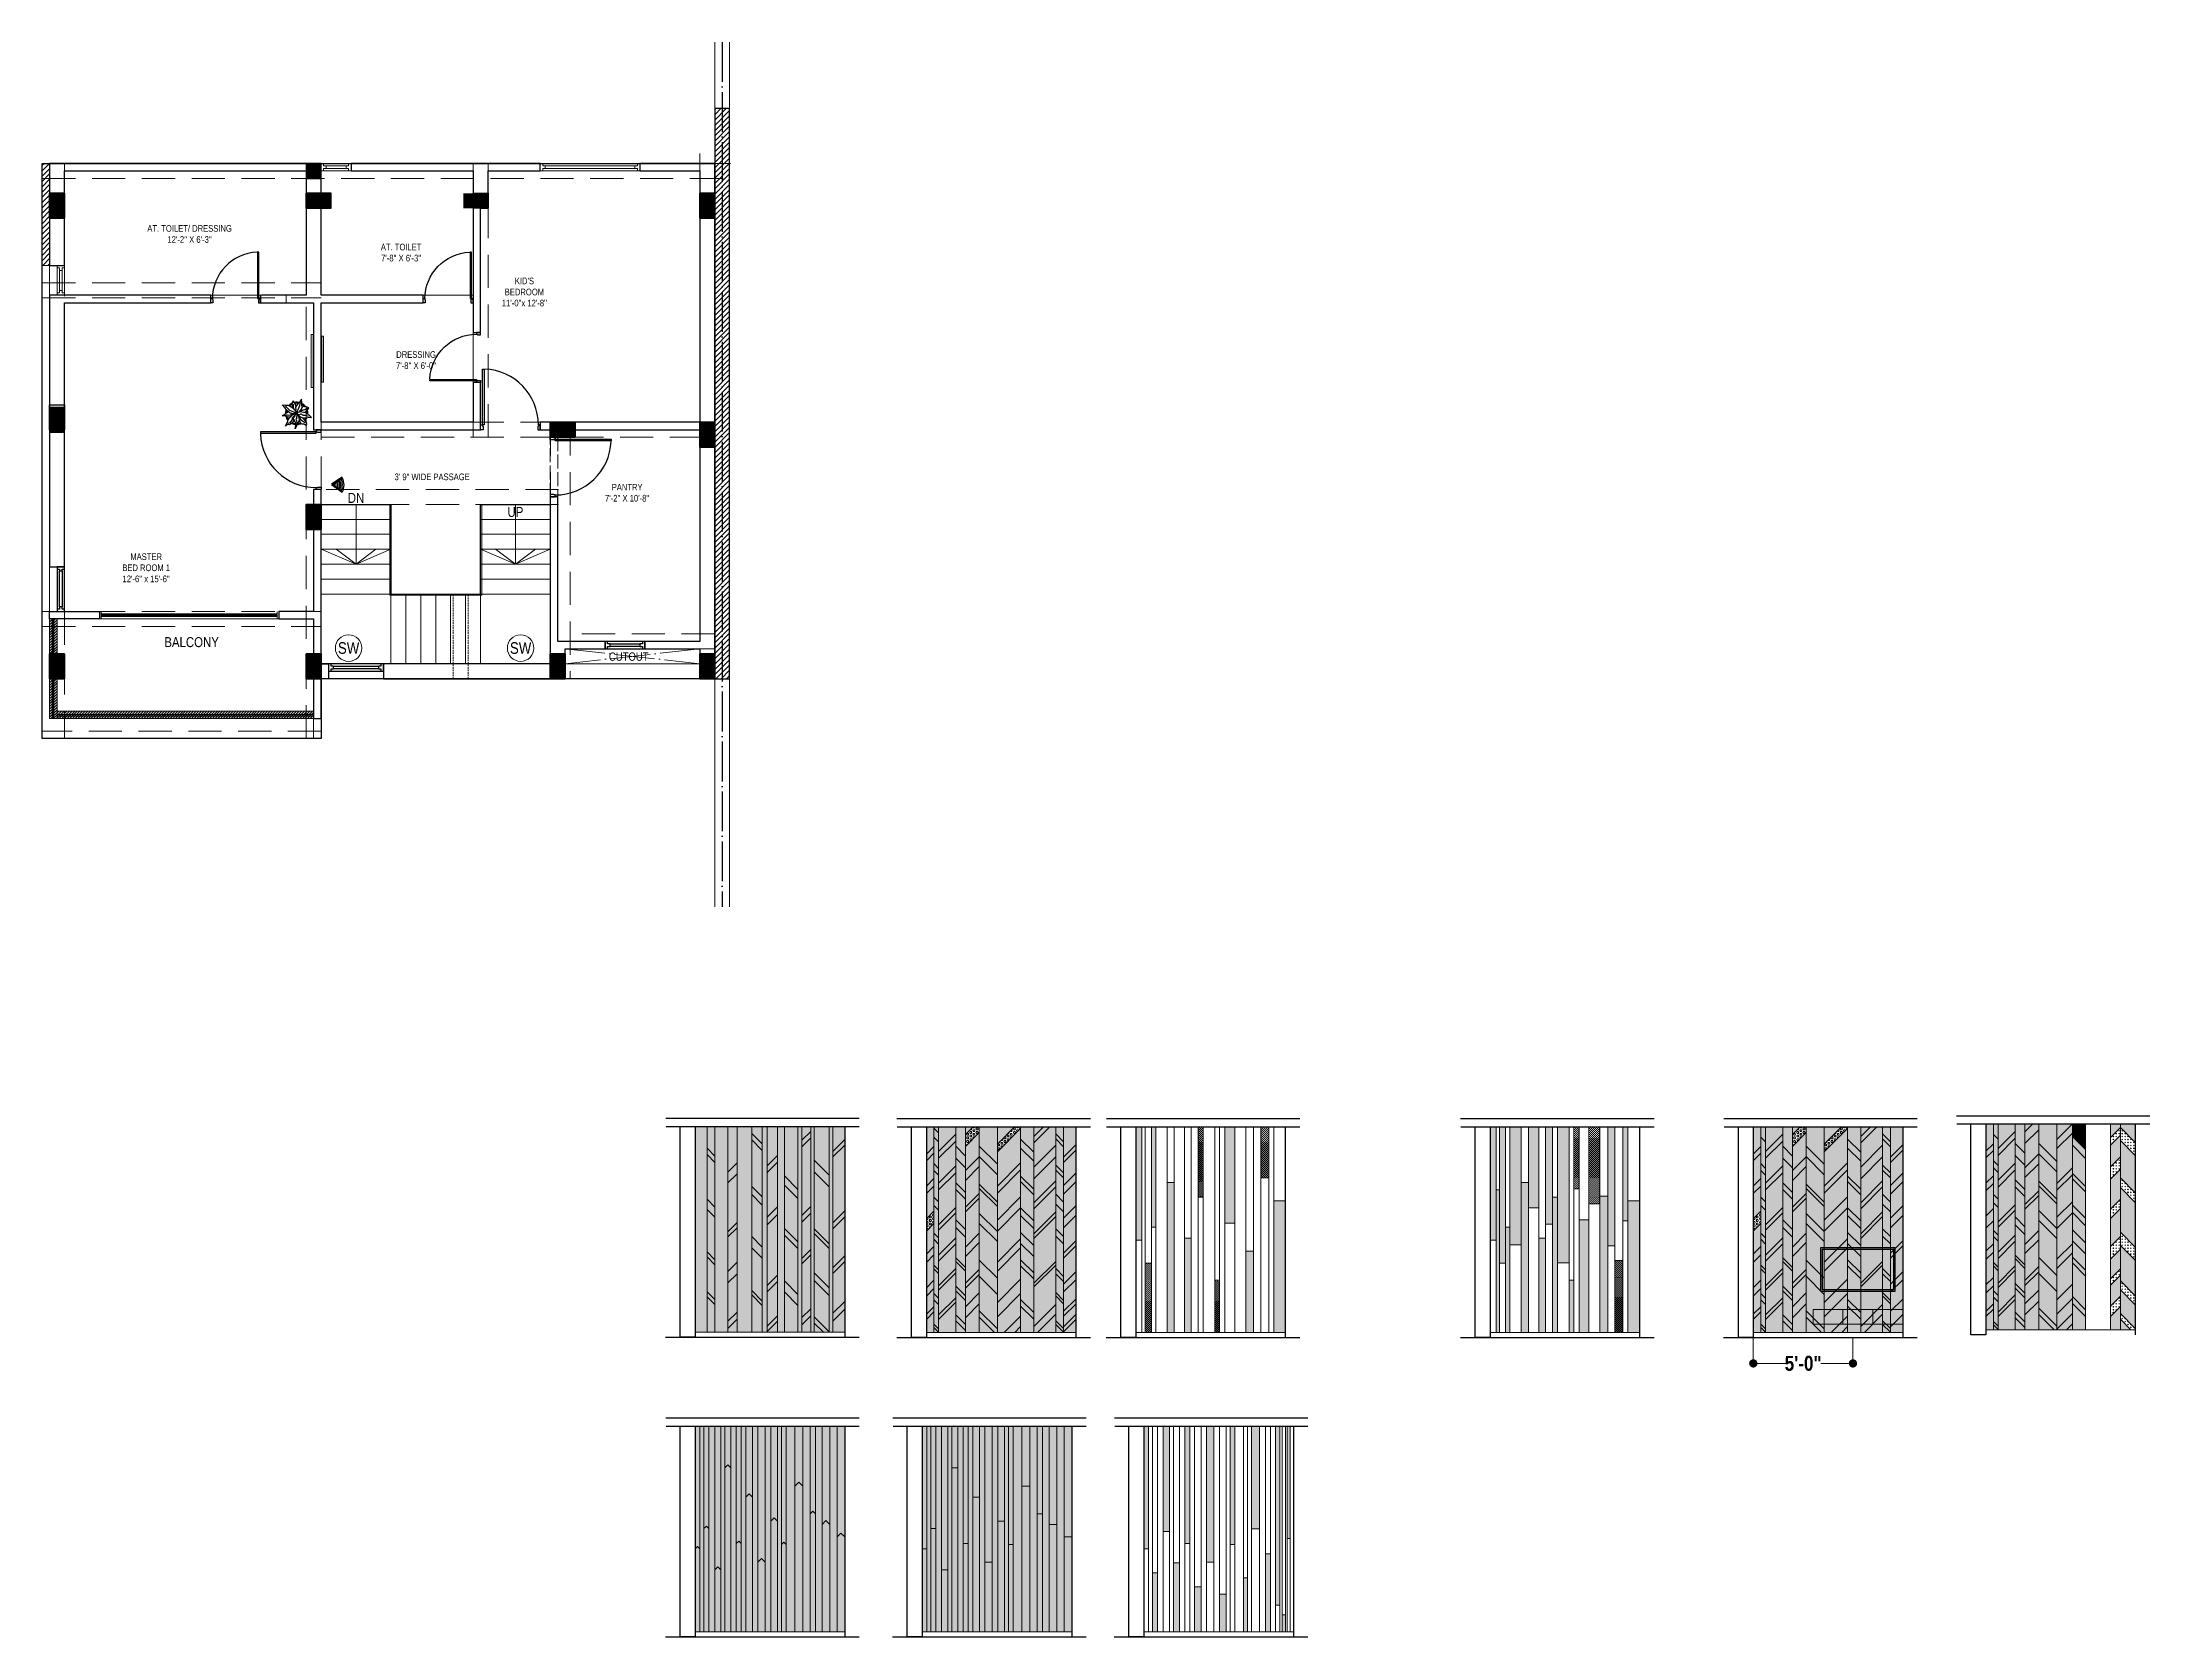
# Model space of a CAD drawing. Header units: millimetres. Extents: x 56222 to 3066687, y -650199 to -121287.
# Drawn here: x 148238 to 149508, y -181215 to -180254 of the extents above; entities that cross this region are included whole.
import ezdxf

# ---------------------------------------------------------------- set-up
doc = ezdxf.new("R2010")
doc.units = ezdxf.units.MM
doc.header["$MEASUREMENT"] = 0
doc.header["$PDMODE"] = 35
for name, pattern in [('ACAD_ISO02W100', [15, 12, -3]), ('ACAD_ISO04W100', [30, 24, -3, 0, -3]), ('DASHEDX2', [1.5, 1, -0.5])]:
    doc.linetypes.add(name, pattern=pattern)
doc.layers.get('Defpoints').update_dxf_attribs({"color": 220})
for name, color, linetype, lineweight in [('$TD_AUDIT_GENERATED_(A0BDF17)', 32, 'Continuous', 30), ('Beam', 10, 'DASHEDX2', 0), ('COLUMN', 1, 'Continuous', 30), ('ELEVATION ( SPIRAL STAIR )', 250, 'Continuous', 9), ('FIRST FLOOR', 7, 'Continuous', 9), ('FIRST FLOOR ( DW_RAIL )', 7, 'Continuous', 9), ('FIRST FLOOR ( TEXT )', 7, 'Continuous', 9), ('FIRST FLOOR_( D - W & RAILING )', 251, 'Continuous', 9), ('FIRST FLOOR_( PLine )_', 251, 'Continuous', 30), ('FIRST FLOOR_( STAIR )', 251, 'Continuous', 9), ('FURNI', 25, 'Continuous', 5), ('FURNITURE', 32, 'Continuous', 9), ('GROUND FLOOR', 7, 'Continuous', 9), ('GROUND FLOOR  ( DIM )', 7, 'Continuous', 9), ('GROUND FLOOR  ( HATCH )', 251, 'Continuous', 9), ('SECTION ( SLAB PLine )', 104, 'Continuous', 30), ('X_PLOT', 1, 'Continuous', 9), ('XX~SLAB ( BEAM )~ ( DIM )', 7, 'Continuous', 9)]:
    doc.layers.add(name, color=color, linetype=linetype, lineweight=lineweight)
for name, color, linetype in [('AR DOOR', 40, 'Continuous'), ('AR ELE-5', 134, 'Continuous'), ('Labels and Texts', 8, 'Continuous')]:
    doc.layers.add(name, color=color, linetype=linetype)
doc.layers.add('hatch', color=250, linetype='Continuous', lineweight=9, transparency=0.5)
doc.layers.add('XX~SLAB ( PLINE )', color=251, linetype='Continuous', plot=False)
doc.styles.add("Cn_BT_0'-0", font='swissc.ttf')
doc.styles.add('Cn_BT_7', font='swissc.ttf', dxfattribs={"height": 7})
doc.styles.add('Cn_BT_9 ( BOLD )', font='swisscb.ttf', dxfattribs={"height": 9})
doc.styles.add('KATHA', font='swissc.ttf')
doc.dimstyles.new('Cn_BT_9 ( BOLD )', dxfattribs={"dimtxt": 9, "dimasz": 5, "dimexe": 1.5, "dimexo": 0, "dimgap": 0.09, "dimtad": 0, "dimzin": 3, "dimdsep": 46, "dimlunit": 4, "dimtxsty": 'Cn_BT_9 ( BOLD )', "dimblk": 'DOT', "dimcen": 0.09, "dimdle": 1.5, "dimclrd": 251, "dimclre": 251, "dimclrt": 5, "dimadec": 0, "dimazin": 0, "dimtfac": 0.75, "dimtofl": 0, "dimtmove": 0, "dimatfit": 3, "dimfxl": 0, "dimtolj": 1, "dimtzin": 0, "dimlwd": 15, "dimlwe": 15, "dimarcsym": 0})
pattern_1 = [(0, (419.2279, 491.9102), (0, 1.0825317547), [0.625, -1.25]), (120, (419.2279, 491.9102), (-0.9375, -0.5412658774), [0.625, -1.25]), (60, (419.8529, 491.9102), (-0.9375, 0.5412658774), [0.625, -1.25])]
pattern_2 = [(90, (419.2279, 491.9102), (0.6, 0.6), [0.5, -0.7]), (90, (419.3779, 492.0602), (0.6, 0.6), [0.2, -1]), (90, (419.0779, 492.0602), (0.6, 0.6), [0.2, -1])]
pattern_3 = [(90, (551.2756, 507.5448), (0.6, 0.6), [0.5, -0.7]), (90, (551.4256, 507.6948), (0.6, 0.6), [0.2, -1]), (90, (551.1256, 507.6948), (0.6, 0.6), [0.2, -1])]
pattern_4 = [(90, (706.44306, 507.5448), (0.6, 0.6), [0.5, -0.7]), (90, (706.59306, 507.6948), (0.6, 0.6), [0.2, -1]), (90, (706.29306, 507.6948), (0.6, 0.6), [0.2, -1])]
pattern_5 = [(90, (632.5548, 491.9102), (0.6, 0.6), [0.5, -0.7]), (90, (632.7048, 492.0602), (0.6, 0.6), [0.2, -1]), (90, (632.4048, 492.0602), (0.6, 0.6), [0.2, -1])]
pattern_6 = [(90, (632.5548, 341.3195), (0.6, 0.6), [0.5, -0.7]), (90, (632.7048, 341.4695), (0.6, 0.6), [0.2, -1]), (90, (632.4048, 341.4695), (0.6, 0.6), [0.2, -1])]
pattern_7 = [(0, (917.2216, 491.9102), (0, 1.0825317547), [0.625, -1.25]), (120, (917.2216, 491.9102), (-0.9375, -0.5412658774), [0.625, -1.25]), (60, (917.8466, 491.9102), (-0.9375, 0.5412658774), [0.625, -1.25])]
pattern_8 = [(45, (586.4676, 243.8579), (0, 1.767766953), [0.625, -1.875]), (135, (586.9095, 243.8579), (-1.767766953, 1e-16), [0.625, -1.875])]

msp = doc.modelspace()

# ---------------------------------------------------------------- texts
at = {"layer": 'FIRST FLOOR ( TEXT )', "attachment_point": 5, "style": 'KATHA'}
for s, insert, char_height in [("AT. TOILET/ DRESSING\\P12'-2'' X 6'-3''", (148327.2324, -180369.2993), 4), ("AT. TOILET\\P7'-8'' X 6'-3''", (148454.6286, -180380.51), 4), ("KID'S\\PBEDROOM\\P11'-0''x 12'-8''", (148528.8629, -180404.2671), 4), ("DRESSING\\P7'-8'' X 6'-0''", (148463.6134, -180445.2925), 4), ('DN', (148427.4445, -180528.315), 6), ('3\' 9" WIDE PASSAGE', (148473.3179, -180515.6444), 4), ("PANTRY\\P7'-2'' X 10'-8''", (148590.7326, -180525.1978), 4), ('UP', (148523.4445, -180536.7807), 6), ("MASTER \\PBED ROOM 1\\P12'-6'' x 15'-6''", (148301.0909, -180570.4456), 4), ('BALCONY', (148328.4329, -180615.2422), 6)]:
    msp.add_mtext(s, dxfattribs=dict(at, insert=insert, char_height=char_height))
at = {"layer": 'FIRST FLOOR ( TEXT )', "color": 1, "insert": (148591.6818, -180623.9641), "char_height": 5, "attachment_point": 5, "style": "Cn_BT_0'-0"}
msp.add_mtext('CUTOUT', dxfattribs=at)
at = {"layer": 'GROUND FLOOR  ( DIM )', "color": 5, "char_height": 7, "attachment_point": 5, "style": 'Cn_BT_7'}
for insert in [(148422.9979, -180618.7915), (148526.5784, -180618.7915)]:
    msp.add_mtext('SW', dxfattribs=dict(at, insert=insert))

# ---------------------------------------------------------------- blocks, each defined once
blk = doc.blocks.new('plan cad')
at = {"layer": 'COLUMN'}
h = blk.add_hatch(color=3, dxfattribs=at)
h.dxf.hatch_style = 1
h.paths.add_polyline_path([(147097.7, -180933.1), (147097.7, -180924.1), (147088.7, -180924.1), (147088.7, -180933.1)])
h = blk.add_hatch(color=256, dxfattribs=at)
h.dxf.hatch_style = 1
h.paths.add_polyline_path([(146934.2, -180957.1), (146943.2, -180957.1), (146943.2, -180942.1), (146934.2, -180942.1)])
h = blk.add_hatch(color=256, dxfattribs=at)
h.dxf.hatch_style = 1
h.paths.add_polyline_path([(147103.7, -180951.1), (147103.7, -180942.1), (147088.7, -180942.1), (147088.7, -180951.1)])
h = blk.add_hatch(color=256, dxfattribs=at)
h.dxf.hatch_style = 1
h.paths.add_polyline_path([(147198.2, -180951.1), (147198.2, -180942.1), (147183.2, -180942.1), (147183.2, -180951.1)])
h = blk.add_hatch(color=256, dxfattribs=at)
h.dxf.hatch_style = 1
h.paths.add_polyline_path([(147325.7, -180957.1), (147334.7, -180957.1), (147334.7, -180942.1), (147325.7, -180942.1)])
h = blk.add_hatch(color=256, dxfattribs=at)
h.dxf.hatch_style = 1
h.paths.add_polyline_path([(146934.2, -181086.1), (146943.2, -181086.1), (146943.2, -181071.1), (146934.2, -181071.1)])
h = blk.add_hatch(color=256, dxfattribs=at)
h.dxf.hatch_style = 1
h.paths.add_polyline_path([(147250.7, -181089.1), (147250.7, -181080.1), (147235.7, -181080.1), (147235.7, -181089.1)])
h = blk.add_hatch(color=256, dxfattribs=at)
h.dxf.hatch_style = 1
h.paths.add_polyline_path([(147325.7, -181095.1), (147334.7, -181095.1), (147334.7, -181080.1), (147325.7, -181080.1)])
h = blk.add_hatch(color=256, dxfattribs=at)
h.dxf.hatch_style = 1
h.paths.add_polyline_path([(147088.7, -181144.6), (147097.7, -181144.6), (147097.7, -181129.6), (147088.7, -181129.6)])
h = blk.add_hatch(color=256, dxfattribs=at)
h.dxf.hatch_style = 1
h.paths.add_polyline_path([(146934.2, -181234.6), (146943.2, -181234.6), (146943.2, -181219.6), (146934.2, -181219.6)])
h = blk.add_hatch(color=256, dxfattribs=at)
h.dxf.hatch_style = 1
h.paths.add_polyline_path([(147088.7, -181234.6), (147097.7, -181234.6), (147097.7, -181219.6), (147088.7, -181219.6)])
h = blk.add_hatch(color=256, dxfattribs=at)
h.dxf.hatch_style = 1
h.paths.add_polyline_path([(147235.7, -181234.6), (147244.7, -181234.6), (147244.7, -181219.6), (147235.7, -181219.6)])
h = blk.add_hatch(color=256, dxfattribs=at)
h.dxf.hatch_style = 1
h.paths.add_polyline_path([(147325.7, -181234.6), (147334.7, -181234.6), (147334.7, -181219.6), (147325.7, -181219.6)])
at = {"layer": 'Beam', "ltscale": 20}
for p, q in [((147325.7, -180918.1), (147325.7, -181234.6)), ((147334.7, -180918.1), (147334.7, -181234.6)), ((146929.7, -181270.6), (146929.7, -180924.1)), ((146929.7, -180924.1), (146934.2, -180924.1)), ((146934.2, -180924.1), (147346.7, -180924.1)), ((146943.2, -180924.1), (146943.2, -181270.6)), ((147088.7, -181270.6), (147088.7, -180924.1)), ((147097.7, -181270.6), (147097.7, -180924.1)), ((147189.2, -181089.1), (147189.2, -180924.1)), ((147198.2, -181089.1), (147198.2, -180924.1)), ((146929.7, -180933.1), (147346.7, -180933.1)), ((146929.7, -180996.1), (147097.7, -180996.1)), ((146929.7, -181005.1), (147097.7, -181005.1)), ((147097.7, -181080.1), (147334.7, -181080.1)), ((147235.7, -181080.1), (147235.7, -181234.6)), ((147247.7, -181080.1), (147247.7, -181234.6)), ((147097.7, -181089.1), (147334.7, -181089.1)), ((147100.7, -181120.6), (147247.7, -181120.6)), ((147100.7, -181129.6), (147247.7, -181129.6)), ((146929.7, -181194.1), (147097.7, -181194.1)), ((146929.7, -181203.1), (147097.7, -181203.1)), ((147334.7, -181207.6), (147247.7, -181207.6)), ((147334.7, -181216.6), (147247.7, -181216.6)), ((147088.7, -181234.6), (147334.7, -181234.6)), ((147193.7, -181225.6), (147334.7, -181225.6)), ((147097.7, -181266.1), (146929.7, -181266.1)), ((147097.7, -181270.6), (146929.7, -181270.6))]:
    blk.add_line(p, q, dxfattribs=at)
at = {"layer": 'Beam'}
for p, q in [((147177.2, -181234.6), (147177.2, -181183.6)), ((147186.2, -181234.6), (147186.2, -181183.6))]:
    blk.add_line(p, q, dxfattribs=at)
at = {"layer": 'COLUMN', "color": 3}
blk.add_lwpolyline([(147097.7, -180933.1), (147097.7, -180924.1), (147088.7, -180924.1), (147088.7, -180933.1)], close=True, dxfattribs=at)
at = {"layer": 'COLUMN'}
for points in [[(146934.2, -180957.1), (146943.2, -180957.1), (146943.2, -180942.1), (146934.2, -180942.1)], [(146934.2, -180942.1), (146943.2, -180942.1), (146943.2, -180957.1), (146934.2, -180957.1)], [(147103.7, -180951.1), (147103.7, -180942.1), (147088.7, -180942.1), (147088.7, -180951.1)], [(147088.7, -180942.1), (147097.7, -180942.1), (147097.7, -180951.1), (147088.7, -180951.1)], [(147189.2, -180942.1), (147198.2, -180942.1), (147198.2, -180951.1), (147189.2, -180951.1)], [(147325.7, -180957.1), (147334.7, -180957.1), (147334.7, -180942.1), (147325.7, -180942.1)], [(147325.7, -180942.1), (147334.7, -180942.1), (147334.7, -180957.1), (147325.7, -180957.1)], [(146934.2, -181069.6), (146943.2, -181069.6), (146943.2, -181084.6), (146934.2, -181084.6)], [(146934.2, -181086.1), (146943.2, -181086.1), (146943.2, -181071.1), (146934.2, -181071.1)], [(147250.7, -181089.1), (147250.7, -181080.1), (147235.7, -181080.1), (147235.7, -181089.1)], [(147250.7, -181080.1), (147250.7, -181089.1), (147235.7, -181089.1), (147235.7, -181080.1)], [(147325.7, -181095.1), (147334.7, -181095.1), (147334.7, -181080.1), (147325.7, -181080.1)], [(147325.7, -181080.1), (147334.7, -181080.1), (147334.7, -181095.1), (147325.7, -181095.1)], [(147088.7, -181144.6), (147097.7, -181144.6), (147097.7, -181129.6), (147088.7, -181129.6)], [(147088.7, -181129.6), (147097.7, -181129.6), (147097.7, -181144.6), (147088.7, -181144.6)], [(146934.2, -181234.6), (146943.2, -181234.6), (146943.2, -181219.6), (146934.2, -181219.6)], [(146934.2, -181219.6), (146943.2, -181219.6), (146943.2, -181234.6), (146934.2, -181234.6)], [(147088.7, -181234.6), (147097.7, -181234.6), (147097.7, -181219.6), (147088.7, -181219.6)], [(147088.7, -181219.6), (147097.7, -181219.6), (147097.7, -181234.6), (147088.7, -181234.6)], [(147235.7, -181234.6), (147244.7, -181234.6), (147244.7, -181219.6), (147235.7, -181219.6)], [(147235.7, -181219.6), (147244.7, -181219.6), (147244.7, -181234.6), (147235.7, -181234.6)], [(147325.7, -181234.6), (147334.7, -181234.6), (147334.7, -181219.6), (147325.7, -181219.6)], [(147325.7, -181219.6), (147334.7, -181219.6), (147334.7, -181234.6), (147325.7, -181234.6)]]:
    blk.add_lwpolyline(points, close=True, dxfattribs=at)
blk = doc.blocks.new('*U255')
for points in [[(0, 0), (0, 1120), (-30, 1120), (-30, 0)], [(40, 0), (0, 0), (0, -30), (-10, -30), (-10, -100), (40, -100)], [(-1160, 0), (-1120, 0), (-1120, -30), (-1110, -30), (-1110, -100), (-1160, -100)]]:
    blk.add_lwpolyline(points, close=True)
at = {"layer": 'AR ELE-5', "linetype": 'ByBlock', "ltscale": 15}
blk.add_arc((2, -1), 1122, 92.373, 179.9653, dxfattribs=at)
blk = doc.blocks.new('*U256')
for points in [[(-1160, 0), (-1120, 0), (-1120, 30), (-1110, 30), (-1110, 100), (-1160, 100)], [(0, 0), (0, -1120), (-30, -1120), (-30, 0)], [(40, 0), (0, 0), (0, 30), (-10, 30), (-10, 100), (40, 100)]]:
    blk.add_lwpolyline(points, close=True)
at = {"layer": 'AR ELE-5', "linetype": 'ByBlock', "ltscale": 15}
blk.add_arc((2, 1), 1122, 180.0347, 267.627, dxfattribs=at)
blk = doc.blocks.new('*U266')
for points in [[(-40, 0), (0, 0), (0, 30), (10, 30), (10, 100), (-40, 100)], [(0, 0), (0, -1120), (30, -1120), (30, 0)], [(1160, 0), (1120, 0), (1120, 30), (1110, 30), (1110, 100), (1160, 100)]]:
    blk.add_lwpolyline(points, close=True)
at = {"layer": 'AR ELE-5', "linetype": 'ByBlock', "ltscale": 15}
blk.add_arc((-2, 1), 1122, 272.373, 359.9653, dxfattribs=at)
blk = doc.blocks.new('ARPLS010')
at = {"linetype": 'ByBlock'}
for p, q in [((-0.469, 0.226), (-0.643, 0.216)), ((-0.643, 0.216), (-0.485, 0.134)), ((-0.359, 0.148), (-0.49, 0.172)), ((-0.485, 0.134), (-0.433, 0.051)), ((-0.362, 0.24), (-0.469, 0.226)), ((-0.433, 0.051), (-0.349, -0.011)), ((-0.278, 0.254), (-0.362, 0.24)), ((-0.287, 0.106), (-0.359, 0.148)), ((-0.295, 0.42), (-0.302, 0.309)), ((-0.302, 0.309), (-0.276, 0.258)), ((-0.278, 0.467), (-0.295, 0.42)), ((-0.18, 0.073), (-0.287, 0.106)), ((-0.248, 0.54), (-0.278, 0.467)), ((-0.21, 0.227), (-0.278, 0.254)), ((-0.182, 0.493), (-0.248, 0.54)), ((-0.222, 0.484), (-0.164, 0.347)), ((-0.132, 0.18), (-0.21, 0.227)), ((-0.125, 0.459), (-0.182, 0.493)), ((-0.111, 0.036), (-0.18, 0.073)), ((-0.164, 0.347), (-0.139, 0.295)), ((-0.139, 0.295), (-0.08, 0.131)), ((-0.063, 0.111), (-0.132, 0.18)), ((-0.072, 0.404), (-0.125, 0.459)), ((-0.013, 0.022), (-0.111, 0.036)), ((-0.084, -0.034), (0.007, 0.018)), ((0.003, 0.011), (-0.076, -0.16)), ((-0.038, 0.302), (-0.072, 0.404)), ((-0.049, 0.232), (-0.065, 0.135)), ((-0.065, 0.135), (-0.024, 0.018)), ((-0.044, 0.336), (-0.049, 0.232)), ((-0.013, 0.459), (-0.044, 0.336)), ((-0.024, 0.018), (0.009, 0.005)), ((0.121, 0.605), (-0.013, 0.459)), ((0.006, -0.002), (0.068, 0.032)), ((0.007, 0.018), (0.02, -0.121)), ((0.009, 0.005), (0.056, 0.114)), ((0.015, 0.209), (0.08, 0.288)), ((0.056, 0.114), (0.015, 0.209)), ((0.017, -0.002), (0.091, 0.009)), ((0.068, 0.032), (0.16, 0.165)), ((0.077, 0.412), (0.091, 0.447)), ((0.082, 0.358), (0.077, 0.412)), ((0.08, 0.288), (0.082, 0.358)), ((0.088, 0.065), (0.187, 0.091)), ((0.091, 0.447), (0.125, 0.522)), ((0.091, 0.009), (0.173, -0.011)), ((0.179, 0.666), (0.121, 0.605)), ((0.227, 0.157), (0.132, 0.131)), ((0.16, 0.165), (0.204, 0.254)), ((0.173, -0.011), (0.212, 0.004)), ((0.174, 0.573), (0.179, 0.666)), ((0.2, 0.432), (0.174, 0.573)), ((0.187, 0.091), (0.297, 0.116)), ((0.203, 0.352), (0.2, 0.432)), ((0.204, 0.254), (0.203, 0.352)), ((0.212, 0.004), (0.252, -0.03)), ((0.252, 0.313), (0.216, 0.287)), ((0.318, 0.213), (0.227, 0.157)), ((0.33, 0.38), (0.252, 0.313)), ((0.297, 0.116), (0.408, 0.071)), ((0.309, 0.109), (0.368, 0.128)), ((0.309, -0.01), (0.43, 0.006)), ((0.356, 0.269), (0.318, 0.213)), ((0.409, 0.44), (0.33, 0.38)), ((0.425, 0.373), (0.356, 0.269)), ((0.368, 0.128), (0.432, 0.176)), ((0.408, 0.071), (0.482, 0.024)), ((0.484, 0.459), (0.409, 0.44)), ((0.432, 0.176), (0.459, 0.236)), ((0.459, 0.303), (0.485, 0.354)), ((0.459, 0.236), (0.459, 0.303)), ((0.482, 0.024), (0.689, -0.072)), ((0.542, 0.434), (0.484, 0.459)), ((0.485, 0.354), (0.533, 0.42)), ((0.533, 0.42), (0.542, 0.434)), ((-0.464, -0.073), (-0.558, -0.152)), ((-0.558, -0.152), (-0.517, -0.172)), ((-0.517, -0.172), (-0.447, -0.216)), ((-0.366, -0.036), (-0.464, -0.073)), ((-0.447, -0.216), (-0.363, -0.202)), ((-0.336, -0.142), (-0.413, -0.121)), ((-0.382, -0.625), (-0.368, -0.496)), ((-0.269, -0.533), (-0.382, -0.625)), ((-0.368, -0.496), (-0.363, -0.408)), ((-0.306, -0.033), (-0.366, -0.036)), ((-0.363, -0.202), (-0.263, -0.2)), ((-0.363, -0.408), (-0.318, -0.29)), ((-0.349, -0.011), (-0.256, -0.05)), ((-0.269, -0.135), (-0.336, -0.142)), ((-0.318, -0.29), (-0.259, -0.2)), ((-0.287, -0.45), (-0.314, -0.498)), ((-0.199, -0.38), (-0.287, -0.45)), ((-0.193, -0.113), (-0.269, -0.135)), ((-0.141, -0.446), (-0.269, -0.533)), ((-0.259, -0.2), (-0.168, -0.1)), ((-0.256, -0.05), (-0.185, -0.038)), ((-0.138, -0.304), (-0.199, -0.38)), ((-0.185, -0.038), (-0.114, -0.046)), ((-0.168, -0.1), (-0.084, -0.034)), ((-0.017, -0.291), (-0.141, -0.446)), ((-0.076, -0.16), (-0.138, -0.304)), ((-0.114, -0.046), (-0.093, -0.036)), ((-0.042, -0.432), (-0.071, -0.352)), ((0.002, -0.48), (-0.042, -0.432)), ((0.02, -0.121), (-0.017, -0.291)), ((0.104, -0.646), (0.002, -0.48)), ((0.059, -0.27), (0.005, -0.185)), ((0.01, -0.014), (0.017, -0.002)), ((0.078, -0.064), (0.01, -0.014)), ((0.016, -0.023), (0.116, -0.122)), ((0.07, -0.179), (0.018, -0.1)), ((0.08, -0.342), (0.059, -0.27)), ((0.064, -0.446), (0.066, -0.407)), ((0.066, -0.407), (0.08, -0.342)), ((0.121, -0.239), (0.07, -0.179)), ((0.138, -0.083), (0.078, -0.064)), ((0.106, -0.5), (0.104, -0.646)), ((0.15, -0.445), (0.106, -0.5)), ((0.116, -0.122), (0.201, -0.195)), ((0.184, -0.299), (0.121, -0.239)), ((0.197, -0.135), (0.138, -0.083)), ((0.141, -0.261), (0.16, -0.336)), ((0.16, -0.336), (0.15, -0.445)), ((0.252, -0.362), (0.184, -0.299)), ((0.283, -0.123), (0.197, -0.135)), ((0.201, -0.195), (0.272, -0.198)), ((0.252, -0.03), (0.309, -0.01)), ((0.376, -0.416), (0.252, -0.362)), ((0.272, -0.198), (0.311, -0.225)), ((0.277, -0.114), (0.357, -0.156)), ((0.37, -0.064), (0.283, -0.123)), ((0.311, -0.225), (0.415, -0.304)), ((0.357, -0.156), (0.455, -0.226)), ((0.462, -0.021), (0.37, -0.064)), ((0.502, -0.472), (0.376, -0.416)), ((0.415, -0.304), (0.447, -0.388)), ((0.455, -0.226), (0.503, -0.317)), ((0.689, -0.072), (0.462, -0.021)), ((0.503, -0.317), (0.494, -0.398)), ((0.494, -0.398), (0.528, -0.452)), ((0.567, -0.494), (0.502, -0.472)), ((0.528, -0.452), (0.567, -0.494))]:
    blk.add_line(p, q, dxfattribs=at)
for radius, start, end in [(0.5, 164.9216, 191.03024), (0.458, 169.9629, 188.65169), (0.5, 126.2799, 152.70421), (0.458, 130.7647, 148.97893), (0.5, 87.23669, 107.91539), (0.458, 91.65963, 104.07841), (0.5, 49.07911, 67.03241), (0.458, 49.84606, 63.97637), (0.458, 5.05171, 21.91083), (0.5, 1.37819, 25.75649), (0.5, 205.1623, 226.32036), (0.458, 207.23198, 224.08187), (0.5, 249.55297, 272.4234), (0.458, 252.85225, 267.71102), (0.5, 283.53242, 308.87117), (0.458, 289.26599, 306.11067), (0.458, 334.56254, 357.15322), (0.5, 333.69908, 357.5577)]:
    blk.add_arc((0, 0), radius, start, end, dxfattribs=at)
blk = doc.blocks.new('WIFI')
at = {"layer": '$TD_AUDIT_GENERATED_(A0BDF17)', "lineweight": 13, "true_color": 0xc7c8ca}
h = blk.add_hatch(color=9, dxfattribs=at)
h.dxf.hatch_style = 1
h.paths.add_polyline_path([(3320075.1, -510037.5), (3320075.2, -510037.6, -0.206837), (3320083.7, -510037.6), (3320083.8, -510037.5, 0.208331)])
h.paths.add_polyline_path([(3320075.7, -510038.3), (3320075.8, -510038.4, -0.179121), (3320083.2, -510038.4), (3320083.3, -510038.3, 0.181041)])
h.paths.add_polyline_path([(3320076.2, -510039.1), (3320076.3, -510039.3, -0.151306), (3320082.6, -510039.2), (3320082.7, -510039.1, 0.153663)])
h.paths.add_polyline_path([(3320076.6, -510039.8), (3320076.7, -510040, -0.127939), (3320082.1, -510039.9), (3320082.2, -510039.8, 0.130675)])
h.paths.add_polyline_path([(3320077.2, -510040.7), (3320077.3, -510040.8, -0.099586), (3320081.5, -510040.8), (3320081.6, -510040.6, 0.102799)])
h.paths.add_polyline_path([(3320077.8, -510041.6), (3320077.9, -510041.7, -0.070714), (3320080.9, -510041.7), (3320081, -510041.5, 0.074439)])
h.paths.add_polyline_path([(3320080.4, -510042.5, 0.045415), (3320078.4, -510042.5), (3320078.5, -510042.6, -0.041129), (3320080.3, -510042.6)])
at = {"layer": '$TD_AUDIT_GENERATED_(A0BDF17)', "color": 5, "lineweight": 53}
for q in [(3320075.1, -510037.5), (3320083.8, -510037.5)]:
    blk.add_line((3320079.3, -510043.9), q, dxfattribs=at)
at = {"layer": '$TD_AUDIT_GENERATED_(A0BDF17)', "lineweight": 13}
for centre, radius, start, end in [((3320079.5, -510047.5), 10.9, 66.4636, 113.5364), ((3320079.5, -510048.5), 10.9, 69.5551, 110.602), ((3320079.5, -510048.5), 10.7, 69.7839, 110.4045), ((3320079.5, -510049.5), 10.9, 72.6901, 107.6338), ((3320079.5, -510049.5), 10.7, 72.9716, 107.3874), ((3320079.5, -510050.3), 10.9, 75.3462, 105.1259), ((3320079.5, -510051.3), 10.9, 78.5929, 102.0702), ((3320079.5, -510051.3), 10.7, 78.9794, 101.7278), ((3320079.5, -510052.3), 10.9, 81.9217, 98.9505), ((3320079.5, -510052.3), 10.7, 82.3715, 98.5509), ((3320079.5, -510053.3), 10.9, 85.3513, 95.7524), ((3320079.5, -510053.3), 10.7, 85.8705, 95.2913)]:
    blk.add_arc(centre, radius, start, end, dxfattribs=at)
at = {"layer": '$TD_AUDIT_GENERATED_(A0BDF17)', "color": 252, "lineweight": 13, "true_color": 0x939598}
blk.add_arc((3320079.5, -510047.5), 10.7, 66.6419, 113.3863, dxfattribs=at)
at = {"layer": 'Labels and Texts', "lineweight": 13}
blk.add_arc((3320079.5, -510050.3), 10.7, 75.6739, 104.837, dxfattribs=at)
blk = doc.blocks.new('_Dot')
at = {"color": 0, "linetype": 'ByBlock', "lineweight": -2}
blk.add_line((-0.5, 0), (-1, 0), dxfattribs=at)
at = {"color": 0, "linetype": 'ByBlock', "const_width": 0.5}
blk.add_lwpolyline([(-0.25, 0, 1), (0.25, 0, 1)], format="xyb", close=True, dxfattribs=at)
blk = doc.blocks.new('*D1274')
at = {"layer": 'Defpoints', "color": 0, "lineweight": 0, "transparency": 16777216}
for p in [(149268.9, -181034.2), (149328.9, -181034.2), (149328.9, -181049.8)]:
    blk.add_point(p, dxfattribs=at)
at = {"layer": 'FURNI', "color": 251, "lineweight": 15, "transparency": 16777216}
for p, q in [((149268.9, -181034.2), (149268.9, -181051.3)), ((149328.9, -181034.2), (149328.9, -181051.3)), ((149273.9, -181049.8), (149288.3, -181049.8)), ((149323.9, -181049.8), (149309.5, -181049.8))]:
    blk.add_line(p, q, dxfattribs=at)
at = {"layer": 'FURNI', "color": 251, "lineweight": 15, "transparency": 16777216, "xscale": 5, "yscale": 5, "zscale": 5, "rotation": 180}
blk.add_blockref('_Dot', (149268.9, -181049.8), dxfattribs=at)
at = {"layer": 'FURNI', "color": 251, "lineweight": 15, "transparency": 16777216, "xscale": 5, "yscale": 5, "zscale": 5}
blk.add_blockref('_Dot', (149328.9, -181049.8), dxfattribs=at)
at = {"layer": 'FURNI', "color": 5, "lineweight": 0, "transparency": 16777216, "insert": (149298.9, -181049.8), "char_height": 9, "attachment_point": 5, "style": 'Cn_BT_9 ( BOLD )'}
blk.add_mtext('\\A1;5\'-0"', dxfattribs=at)

# ---------------------------------------------------------------- dimensions: what is measured, and where the dimension line sits
at = {"layer": 'FURNI', "lineweight": 0}
dim = msp.add_linear_dim(base=(149328.8972, -181049.8238), p1=(149268.8972, -181034.1999), p2=(149328.8972, -181034.1999), dimstyle='Cn_BT_9 ( BOLD )', dxfattribs=at)
dim.commit()
dim.dimension.update_dxf_attribs({"geometry": '*D1274', "text_midpoint": (149298.8972, -181049.8238)})

# ---------------------------------------------------------------- hatches: boundary and pattern name
at = {"layer": 'FIRST FLOOR'}
h = msp.add_hatch(dxfattribs=at)
h.set_pattern_fill('ANSI31', color=251, scale=9, style=0)
h.set_pattern_definition([(45, (148242.9445, -180622.2433), (-0.795495, 0.795495), [])])
h.paths.add_polyline_path([(148247.4445, -180661.2433), (148242.9445, -180661.2433), (148242.9445, -180601.2433), (148247.4445, -180601.2433)])
h = msp.add_hatch(dxfattribs=at)
h.set_pattern_fill('ANSI31', color=251, scale=9, style=0)
h.set_pattern_definition([(45, (148251.9445, -180661.2433), (-0.795495, 0.795495), [])])
h.paths.add_polyline_path([(148247.4445, -180656.7433), (148401.9445, -180656.7433), (148401.9445, -180661.2433), (148247.4445, -180661.2433)])
at = {"layer": 'FURNITURE', "lineweight": 0, "true_color": 0xc2cd98, "transparency": 33554633}
h = msp.add_hatch(color=9, dxfattribs=at)
h.dxf.hatch_style = 1
h.paths.add_polyline_path([(149413.4713, -180905.5258), (149408.9419, -180905.5258), (149408.9419, -180921.9689), (149413.4713, -180917.4396)])
h.paths.add_polyline_path([(149413.4713, -180921.4699), (149408.9419, -180925.9993), (149408.9419, -180941.2584), (149413.4713, -180936.729)])
h.paths.add_polyline_path([(149413.4713, -180941.313), (149408.9419, -180945.8424), (149408.9419, -180961.0186), (149413.4713, -180956.4892)])
h.paths.add_polyline_path([(149413.4713, -180963.831), (149408.9419, -180968.3604), (149408.9419, -180982.2082), (149413.4713, -180977.6788)])
h.paths.add_polyline_path([(149413.4713, -180982.7275), (149408.9419, -180987.2569), (149408.9419, -181002.5115), (149413.4713, -180997.9821)])
h.paths.add_polyline_path([(149413.4713, -181003.0308), (149408.9419, -181007.5602), (149408.9419, -181018.5121), (149413.4713, -181013.9827)])
h.paths.add_polyline_path([(149413.4713, -181017.094), (149408.9419, -181021.6234), (149408.9419, -181029.5258), (149413.4713, -181029.5258)])
h.paths.add_polyline_path([(149426.6562, -181011.2149), (149416.2998, -181021.5714), (149416.2998, -181029.5258), (149426.6562, -181029.5258)])
h.paths.add_polyline_path([(149426.6562, -180993.599), (149416.2998, -181003.9555), (149416.2998, -181018.8851), (149426.6562, -181008.5286)])
h.paths.add_polyline_path([(149426.6562, -180991.0271), (149426.6562, -180976.1571), (149416.2998, -180986.5136), (149416.2998, -181001.3835)])
h.paths.add_polyline_path([(149426.6562, -180957.4064), (149416.2998, -180967.7628), (149416.2998, -180982.8009), (149426.6562, -180972.4444)])
h.paths.add_polyline_path([(149416.2998, -180976.174), (149413.4713, -180973.3455), (149413.4713, -180977.6788), (149413.4713, -180988.9545), (149416.2998, -180991.783)])
h.paths.add_polyline_path([(149416.2998, -180955.8358), (149413.4713, -180953.0073), (149413.4713, -180956.4892), (149413.4713, -180969.7222), (149416.2998, -180972.5507)])
h.paths.add_polyline_path([(149426.6562, -180933.1973), (149416.2998, -180943.5538), (149416.2998, -180964.5632), (149426.6562, -180954.2067)])
h.paths.add_polyline_path([(149426.6562, -180914.1758), (149416.2998, -180924.5323), (149416.2998, -180939.4603), (149426.6562, -180929.1039)])
h.paths.add_polyline_path([(149426.6562, -180910.0118), (149426.6562, -180905.5258), (149416.2998, -180905.5258), (149416.2998, -180920.3682)])
h.paths.add_polyline_path([(149416.2998, -180914.6073), (149413.4713, -180911.7788), (149413.4713, -180917.4396), (149413.4713, -180927.7544), (149416.2998, -180930.5828)])
h.paths.add_polyline_path([(149416.2998, -180934.7469), (149413.4713, -180931.9184), (149413.4713, -180936.729), (149413.4713, -180947.9401), (149416.2998, -180950.7686)])
h.paths.add_polyline_path([(149416.2998, -180993.9198), (149413.4713, -180991.0914), (149413.4713, -180997.9821), (149413.4713, -181006.0638), (149416.2998, -181008.8922)])
h.paths.add_polyline_path([(149416.2998, -181012.6992), (149413.4713, -181009.8708), (149413.4713, -181013.9827), (149413.4713, -181024.4876), (149416.2998, -181027.316)])
h.paths.add_polyline_path([(149413.4713, -181026.4884), (149413.4713, -181029.5258), (149416.2998, -181029.5258), (149416.2998, -181029.3169)])
h.paths.add_polyline_path([(149432.4942, -181028.2241), (149426.6562, -181022.3861), (149426.6562, -181029.5258), (149432.4942, -181029.5258)])
h.paths.add_polyline_path([(149432.4942, -181010.2765), (149426.6562, -181004.4386), (149426.6562, -181018.9199), (149432.4942, -181024.7579)])
h.paths.add_polyline_path([(149440.82, -181012.2666), (149432.4942, -181020.5924), (149432.4942, -181029.5258), (149440.82, -181029.5258)])
h.paths.add_polyline_path([(149440.82, -181020.2701), (149440.82, -181029.5258), (149450.0758, -181029.5258)])
h.paths.add_polyline_path([(149451.6992, -181006.5189), (149440.82, -180995.6398), (149440.82, -181016.4471), (149451.6992, -181027.3263)])
h.paths.add_polyline_path([(149440.82, -180994.5398), (149432.4942, -181002.8657), (149432.4942, -181013.9449), (149440.82, -181005.6191)])
h.paths.add_polyline_path([(149432.4942, -180992.514), (149426.6562, -180986.676), (149426.6562, -181001.55), (149432.4942, -181007.388)])
h.paths.add_polyline_path([(149440.82, -180975.2949), (149432.4942, -180983.6207), (149432.4942, -180999.7976), (149440.82, -180991.4718)])
h.paths.add_polyline_path([(149451.6992, -180974.622), (149440.82, -180963.7428), (149440.82, -180985.9351), (149451.6992, -180996.8142)])
h.paths.add_polyline_path([(149432.4942, -180972.0723), (149426.6562, -180966.2343), (149426.6562, -180984.5578), (149432.4942, -180990.3957)])
h.paths.add_polyline_path([(149432.4942, -180949.1507), (149426.6562, -180943.3127), (149426.6562, -180961.5767), (149432.4942, -180967.4146)])
h.paths.add_polyline_path([(149440.82, -180948.5514), (149432.4942, -180956.8772), (149432.4942, -180978.0696), (149440.82, -180969.7438)])
h.paths.add_polyline_path([(149440.82, -180942.7976), (149440.82, -180957.7003), (149451.6637, -180968.5439), (149451.6992, -180968.5084), (149451.6992, -180953.6767)])
h.paths.add_polyline_path([(149440.8278, -180923.5488), (149440.82, -180923.5567), (149440.82, -180940.0509), (149451.6992, -180950.9301), (149451.6992, -180934.4202)])
h.paths.add_polyline_path([(149440.82, -180929.5151), (149432.4942, -180937.841), (149432.4942, -180954.0501), (149440.82, -180945.7243)])
h.paths.add_polyline_path([(149432.4942, -180930.2644), (149426.6562, -180924.4264), (149426.6562, -180939.2192), (149432.4942, -180945.0572)])
h = msp.add_hatch(color=9, dxfattribs=at)
h.dxf.hatch_style = 1
h.paths.add_polyline_path([(149432.4942, -180905.5258), (149426.6562, -180905.5258), (149426.6562, -180917.3133), (149432.4942, -180923.1513)])
h.paths.add_polyline_path([(149451.6992, -180905.5258), (149440.82, -180905.5258), (149440.82, -180917.2831), (149451.6992, -180928.1623)])
h.paths.add_polyline_path([(149440.82, -180909.0008), (149432.4942, -180917.3266), (149432.4942, -180931.8825), (149440.82, -180923.5567)])
h.paths.add_polyline_path([(149437.1819, -180905.5258), (149432.4942, -180905.5258), (149432.4942, -180910.2135)])
h.paths.add_polyline_path([(149461.0694, -180911.004), (149451.6992, -180920.3742), (149451.6992, -180941.3563), (149461.0694, -180931.9861)])
h.paths.add_polyline_path([(149468.9419, -180926.2579), (149461.0694, -180918.3854), (149461.0694, -180931.9861), (149461.0694, -180935.3428), (149468.9419, -180943.2153)])
h.paths.add_polyline_path([(149461.0694, -180936.1289), (149451.6992, -180945.4991), (149451.6992, -180961.7615), (149461.0694, -180952.3913)])
h.paths.add_polyline_path([(149468.9419, -180946.4792), (149461.0694, -180938.6067), (149461.0694, -180954.3506), (149468.9419, -180962.2231)])
h.paths.add_polyline_path([(149461.0694, -180959.1381), (149451.6992, -180968.5084), (149451.6992, -180987.0267), (149461.0694, -180977.6565)])
h.paths.add_polyline_path([(149461.0694, -180958.9443), (149461.0694, -180969.2404), (149468.9419, -180977.1129), (149468.9419, -180966.8168)])
h.paths.add_polyline_path([(149461.0694, -180983.1623), (149451.6992, -180992.5325), (149451.6992, -181011.4377), (149461.0694, -181002.0675)])
h.paths.add_polyline_path([(149468.9419, -180997.1335), (149461.0694, -180989.261), (149461.0694, -181009.5699), (149468.9419, -181017.4424)])
h.paths.add_polyline_path([(149461.0694, -181010.7082), (149451.6992, -181020.0784), (149451.6992, -181029.0538), (149461.0694, -181019.6836)])
h.paths.add_polyline_path([(149461.0694, -181025.957), (149457.5006, -181029.5258), (149461.0694, -181029.5258)])
h.paths.add_polyline_path([(149468.9419, -181021.5525), (149461.0694, -181013.68), (149461.0694, -181029.5258), (149468.9419, -181029.5258)])
h.paths.add_polyline_path([(149468.9419, -180983.7617), (149461.0694, -180975.8892), (149461.0694, -180985.7554), (149468.9419, -180993.6279)])
h.paths.add_polyline_path([(149461.0694, -180905.5258), (149451.6992, -180905.5258), (149451.6992, -180914.896)])
h = msp.add_hatch(color=9, dxfattribs=at)
h.dxf.hatch_style = 1
h.paths.add_polyline_path([(149468.9419, -180905.5258), (149461.0694, -180905.5258), (149461.0694, -180913.0057), (149468.9419, -180920.8782)])
h = msp.add_hatch(color=9, dxfattribs=at)
h.dxf.hatch_style = 1
h.paths.add_polyline_path([(149489.9653, -181015.5291), (149483.9419, -181021.5525), (149483.9419, -181029.5258), (149489.9653, -181029.5258)])
h.paths.add_polyline_path([(149489.9653, -181023.1867), (149489.9653, -181029.5258), (149496.3044, -181029.5258)])
h.paths.add_polyline_path([(149498.9419, -181014.5227), (149489.9653, -181005.546), (149489.9653, -181019.7156), (149498.9419, -181028.6922)])
h.paths.add_polyline_path([(149489.9653, -180996.712), (149483.9419, -181002.7354), (149483.9419, -181015.3328), (149489.9653, -181009.3094)])
h.paths.add_polyline_path([(149498.9419, -180987.6485), (149489.9653, -180978.6719), (149489.9653, -181000.1202), (149498.9419, -181009.0968)])
h.paths.add_polyline_path([(149489.9653, -180980.9164), (149483.9419, -180986.9398), (149483.9419, -180998.9242), (149489.9653, -180992.9009)])
h.paths.add_polyline_path([(149489.9653, -180956.5556), (149483.9419, -180962.579), (149483.9419, -180979.2881), (149489.9653, -180973.2647)])
h.paths.add_polyline_path([(149498.9419, -180952.8719), (149489.9653, -180943.8952), (149489.9653, -180970.815), (149498.9419, -180979.7917)])
h.paths.add_polyline_path([(149498.9419, -180924.457), (149489.9653, -180915.4803), (149489.9653, -180938.0484), (149498.9419, -180947.025)])
h.paths.add_polyline_path([(149489.9653, -180932.7501), (149483.9419, -180938.7734), (149483.9419, -180956.9236), (149489.9653, -180950.9003)])
h.paths.add_polyline_path([(149489.9653, -180912.2901), (149483.9419, -180918.3134), (149483.9419, -180931.2881), (149489.9653, -180925.2647)])
h.paths.add_polyline_path([(149498.9419, -180905.5258), (149489.9653, -180905.5258), (149489.9653, -180907.6324), (149498.9419, -180916.6091)])
h.paths.add_polyline_path([(149489.9653, -180905.5258), (149483.9419, -180905.5258), (149483.9419, -180913.6558), (149489.9653, -180907.6324)])
at = {"layer": 'FURNITURE', "lineweight": 0, "true_color": 0xd0d1d2, "transparency": 33554681}
h = msp.add_hatch(color=254, dxfattribs=at)
h.dxf.hatch_style = 1
h.paths.add_polyline_path([(148638.8821, -180906.9779), (148631.745, -180906.9779), (148631.745, -181030.9779), (148638.8821, -181030.9779)])
h.paths.add_polyline_path([(148643.5877, -180906.9779), (148638.8821, -180906.9779), (148638.8821, -180920.1828), (148643.5877, -180924.8885)])
h.paths.add_polyline_path([(148651.4323, -180906.9779), (148643.5877, -180906.9779), (148643.5877, -181030.9779), (148651.4323, -181030.9779)])
h.paths.add_polyline_path([(148643.5877, -180928.6632), (148638.8821, -180923.9575), (148638.8821, -180950.8643), (148643.5877, -180955.57)])
h.paths.add_polyline_path([(148643.5877, -180961.7141), (148638.8821, -180957.0084), (148638.8821, -180982.6275), (148643.5877, -180987.3331)])
h.paths.add_polyline_path([(148643.5877, -180990.333), (148638.8821, -180985.6273), (148638.8821, -181006.662), (148643.5877, -181011.3676)])
h.paths.add_polyline_path([(148643.5877, -181014.3733), (148638.8821, -181009.6677), (148638.8821, -181030.9779), (148643.5877, -181030.9779)])
h.paths.add_polyline_path([(148656.9696, -180995.7477), (148651.4323, -181001.285), (148651.4323, -181024.4061), (148656.9696, -181018.8687)])
h.paths.add_polyline_path([(148656.9696, -181023.2151), (148651.4323, -181028.7524), (148651.4323, -181030.9779), (148656.9696, -181030.9779)])
h.paths.add_polyline_path([(148665.7371, -180906.9779), (148656.9696, -180906.9779), (148656.9696, -181030.9779), (148665.7371, -181030.9779)])
h.paths.add_polyline_path([(148672.1182, -181014.8543), (148665.7371, -181008.4732), (148665.7371, -181030.9779), (148672.1182, -181030.9779)])
h.paths.add_polyline_path([(148672.1182, -180986.4422), (148665.7371, -180980.0611), (148665.7371, -181005.8517), (148672.1182, -181012.2328)])
h.paths.add_polyline_path([(148675.0022, -180906.9779), (148672.1182, -180906.9779), (148672.1182, -181030.9779), (148675.0022, -181030.9779)])
h.paths.add_polyline_path([(148681.2317, -181000.4011), (148675.0022, -181006.6307), (148675.0022, -181027.2967), (148681.2317, -181021.0672)])
h.paths.add_polyline_path([(148681.2317, -181024.4238), (148675.0022, -181030.6534), (148675.0022, -181030.9779), (148681.2317, -181030.9779)])
h.paths.add_polyline_path([(148685.5001, -180906.9779), (148681.2317, -180906.9779), (148681.2317, -181030.9779), (148685.5001, -181030.9779)])
h.paths.add_polyline_path([(148693.5753, -181014.808), (148685.5001, -181006.7327), (148685.5001, -181030.9779), (148693.5753, -181030.9779)])
h.paths.add_polyline_path([(148693.5753, -180980.599), (148685.5001, -180972.5237), (148685.5001, -181000.1023), (148693.5753, -181008.1776)])
h.paths.add_polyline_path([(148681.2317, -180960.1257), (148675.0022, -180966.3553), (148675.0022, -181002.8744), (148681.2317, -180996.6448)])
h.paths.add_polyline_path([(148672.1182, -180954.4234), (148665.7371, -180948.0423), (148665.7371, -180973.4064), (148672.1182, -180979.7875)])
h.paths.add_polyline_path([(148656.9696, -180968.0282), (148651.4323, -180973.5656), (148651.4323, -180994.4056), (148656.9696, -180988.8683)])
h.paths.add_polyline_path([(148656.9696, -180935.4691), (148651.4323, -180941.0065), (148651.4323, -180970.5059), (148656.9696, -180964.9686)])
h.paths.add_polyline_path([(148672.1182, -180921.5146), (148665.7371, -180915.1335), (148665.7371, -180943.1237), (148672.1182, -180949.5048)])
h.paths.add_polyline_path([(148681.2317, -180928.5072), (148675.0022, -180934.7368), (148675.0022, -180961.759), (148681.2317, -180955.5294)])
h.paths.add_polyline_path([(148693.5753, -180950.5089), (148685.5001, -180942.4336), (148685.5001, -180968.5053), (148693.5753, -180976.5806)])
h.paths.add_polyline_path([(148693.5753, -180906.9779), (148685.5001, -180906.9779), (148685.5001, -180936.8613), (148693.5753, -180944.9366)])
h.paths.add_polyline_path([(148701.3699, -180984.3355), (148695.9979, -180989.7075), (148695.9979, -181022.2287), (148701.3699, -181016.8567)])
h.paths.add_polyline_path([(148695.9979, -180906.9779), (148693.5753, -180906.9779), (148693.5753, -181030.9779), (148695.9979, -181030.9779)])
h.paths.add_polyline_path([(148701.3699, -181021.161), (148695.9979, -181026.5329), (148695.9979, -181030.9779), (148701.3699, -181030.9779)])
h.paths.add_polyline_path([(148703.4464, -181025.4755), (148703.4464, -181030.9779), (148708.9488, -181030.9779)])
h.paths.add_polyline_path([(148712.4785, -181008.7794), (148703.4464, -180999.7474), (148703.4464, -181021.6747), (148712.4785, -181030.7068)])
h.paths.add_polyline_path([(148721.745, -181017.0719), (148714.555, -181024.2619), (148714.555, -181030.9779), (148721.745, -181030.9779)])
h.paths.add_polyline_path([(148714.555, -180906.9779), (148712.4785, -180906.9779), (148712.4785, -181030.9779), (148714.555, -181030.9779)])
h.paths.add_polyline_path([(148721.745, -180988.3817), (148714.555, -180995.5717), (148714.555, -181019.5854), (148721.745, -181012.3954)])
h.paths.add_polyline_path([(148703.4464, -180906.9779), (148701.3699, -180906.9779), (148701.3699, -181030.9779), (148703.4464, -181030.9779)])
h.paths.add_polyline_path([(148712.4785, -180980.6413), (148703.4464, -180971.6092), (148703.4464, -180995.2852), (148712.4785, -181004.3172)])
h.paths.add_polyline_path([(148721.745, -180961.4247), (148714.555, -180968.6147), (148714.555, -180992.1811), (148721.745, -180984.9911)])
h.paths.add_polyline_path([(148721.745, -180918.2255), (148714.555, -180925.4155), (148714.555, -180965.1073), (148721.745, -180957.9172)])
h.paths.add_polyline_path([(148712.4785, -180943.3634), (148703.4464, -180934.3314), (148703.4464, -180968.7796), (148712.4785, -180977.8116)])
h.paths.add_polyline_path([(148701.3699, -180959.2586), (148695.9979, -180964.6305), (148695.9979, -180986.562), (148701.3699, -180981.1901)])
h.paths.add_polyline_path([(148701.3699, -180913.9013), (148695.9979, -180919.2732), (148695.9979, -180960.6574), (148701.3699, -180955.2854)])
h.paths.add_polyline_path([(148712.4785, -180906.9779), (148703.4464, -180906.9779), (148703.4464, -180927.4134), (148712.4785, -180936.4455)])
h.paths.add_polyline_path([(148721.745, -180906.9779), (148714.555, -180906.9779), (148714.555, -180922.0204), (148721.745, -180914.8303)])
h.paths.add_polyline_path([(148701.3699, -180906.9779), (148695.9979, -180906.9779), (148695.9979, -180915.3536), (148701.3699, -180909.9817)])
h.paths.add_polyline_path([(148681.2317, -180906.9779), (148675.0022, -180906.9779), (148675.0022, -180930.8186), (148681.2317, -180924.589)])
h.paths.add_polyline_path([(148672.1182, -180906.9779), (148665.7371, -180906.9779), (148665.7371, -180911.1953), (148672.1182, -180917.5764)])
h.paths.add_polyline_path([(148656.9696, -180906.9779), (148651.4323, -180906.9779), (148651.4323, -180934.5164), (148656.9696, -180928.9791)])
at = {"layer": 'FURNITURE', "lineweight": 0, "true_color": 0xd0d1d2, "transparency": 33554676}
h = msp.add_hatch(dxfattribs=at)
h.set_pattern_fill('GOST_GLASS', color=254, scale=0.1, angle=45)
h.set_pattern_definition(pattern_2)
h.paths.add_polyline_path([(148638.8821, -181006.662), (148638.8821, -181009.6677), (148643.5877, -181014.3733), (148643.5877, -181011.3676)])
h.paths.add_polyline_path([(148643.5877, -180987.3331), (148638.8821, -180982.6275), (148638.8821, -180985.6273), (148643.5877, -180990.333)])
h.paths.add_polyline_path([(148643.5877, -180955.57), (148638.8821, -180950.8643), (148638.8821, -180957.0084), (148643.5877, -180961.7141)])
h.paths.add_polyline_path([(148638.8821, -180920.1828), (148638.8821, -180923.9575), (148643.5877, -180928.6632), (148643.5877, -180924.8885)])
h.paths.add_polyline_path([(148656.9696, -180928.9791), (148651.4323, -180934.5164), (148651.4323, -180941.0065), (148656.9696, -180935.4691)])
h.paths.add_polyline_path([(148665.7371, -180911.1953), (148665.7371, -180915.1335), (148672.1182, -180921.5146), (148672.1182, -180917.5764)])
h.paths.add_polyline_path([(148681.2317, -180928.5072), (148681.2317, -180924.589), (148675.0022, -180930.8186), (148675.0022, -180934.7368)])
h.paths.add_polyline_path([(148665.7371, -180943.1237), (148665.7371, -180948.0423), (148672.1182, -180954.4234), (148672.1182, -180949.5048)])
h.paths.add_polyline_path([(148656.9696, -180968.0282), (148656.9696, -180964.9686), (148651.4323, -180970.5059), (148651.4323, -180973.5656)])
h.paths.add_polyline_path([(148665.7371, -180973.4064), (148665.7371, -180980.0611), (148672.1182, -180986.4422), (148672.1182, -180979.7875)])
h.paths.add_polyline_path([(148681.2317, -180955.5294), (148675.0022, -180961.759), (148675.0022, -180966.3553), (148681.2317, -180960.1257)])
h.paths.add_polyline_path([(148685.5001, -180968.5053), (148685.5001, -180972.5237), (148693.5753, -180980.599), (148693.5753, -180976.5806)])
h.paths.add_polyline_path([(148701.3699, -180959.2586), (148701.3699, -180955.2854), (148695.9979, -180960.6574), (148695.9979, -180964.6305)])
h.paths.add_polyline_path([(148693.5753, -180944.9366), (148685.5001, -180936.8613), (148685.5001, -180942.4336), (148693.5753, -180950.5089)])
h.paths.add_polyline_path([(148703.4464, -180968.7796), (148703.4464, -180971.6092), (148712.4785, -180980.6413), (148712.4785, -180977.8116)])
h.paths.add_polyline_path([(148701.3699, -180981.1901), (148695.9979, -180986.562), (148695.9979, -180989.7075), (148701.3699, -180984.3355)])
h.paths.add_polyline_path([(148656.9696, -180988.8683), (148651.4323, -180994.4056), (148651.4323, -181001.285), (148656.9696, -180995.7477)])
h.paths.add_polyline_path([(148665.7371, -181005.8517), (148665.7371, -181008.4732), (148672.1182, -181014.8543), (148672.1182, -181012.2328)])
h.paths.add_polyline_path([(148656.9696, -181023.2151), (148656.9696, -181018.8687), (148651.4323, -181024.4061), (148651.4323, -181028.7524)])
h.paths.add_polyline_path([(148681.2317, -180996.6448), (148675.0022, -181002.8744), (148675.0022, -181006.6307), (148681.2317, -181000.4011)])
h.paths.add_polyline_path([(148681.2317, -181024.4238), (148681.2317, -181021.0672), (148675.0022, -181027.2967), (148675.0022, -181030.6534)])
h.paths.add_polyline_path([(148685.5001, -181000.1023), (148685.5001, -181006.7327), (148693.5753, -181014.808), (148693.5753, -181008.1776)])
h.paths.add_polyline_path([(148703.4464, -181021.6747), (148703.4464, -181025.4755), (148708.9488, -181030.9779), (148712.4785, -181030.9779), (148712.4785, -181030.7068)])
h.paths.add_polyline_path([(148701.3699, -181016.8567), (148695.9979, -181022.2287), (148695.9979, -181026.5329), (148701.3699, -181021.161)])
h.paths.add_polyline_path([(148721.745, -181017.0719), (148721.745, -181012.3954), (148714.555, -181019.5854), (148714.555, -181024.2619)])
h.paths.add_polyline_path([(148703.4464, -180995.2852), (148703.4464, -180999.7474), (148712.4785, -181008.7794), (148712.4785, -181004.3172)])
h.paths.add_polyline_path([(148721.745, -180988.3817), (148721.745, -180984.9911), (148714.555, -180992.1811), (148714.555, -180995.5717)])
h.paths.add_polyline_path([(148721.745, -180961.4247), (148721.745, -180957.9172), (148714.555, -180965.1073), (148714.555, -180968.6147)])
h.paths.add_polyline_path([(148703.4464, -180927.4134), (148703.4464, -180934.3314), (148712.4785, -180943.3634), (148712.4785, -180936.4455)])
h.paths.add_polyline_path([(148721.745, -180918.2255), (148721.745, -180914.8303), (148714.555, -180922.0204), (148714.555, -180925.4155)])
h.paths.add_polyline_path([(148701.3699, -180913.9013), (148701.3699, -180909.9817), (148695.9979, -180915.3536), (148695.9979, -180919.2732)])
at = {"layer": 'FURNITURE', "lineweight": 0, "true_color": 0xe6f5b7, "transparency": 33554633}
h = msp.add_hatch(color=254, dxfattribs=at)
h.dxf.hatch_style = 1
h.paths.add_polyline_path([(148775.4329, -180907.1999), (148770.9035, -180907.1999), (148770.9035, -180923.6431), (148775.4329, -180919.1137)])
h.paths.add_polyline_path([(148775.4329, -180923.1441), (148770.9035, -180927.6734), (148770.9035, -180942.9325), (148775.4329, -180938.4032)])
h.paths.add_polyline_path([(148775.4329, -180942.9871), (148770.9035, -180947.5165), (148770.9035, -180962.6927), (148775.4329, -180958.1634)])
h.paths.add_polyline_path([(148775.4329, -180965.5051), (148770.9035, -180970.0345), (148770.9035, -180983.8823), (148775.4329, -180979.3529)])
h.paths.add_polyline_path([(148775.4329, -180984.4016), (148770.9035, -180988.931), (148770.9035, -181004.1856), (148775.4329, -180999.6562)])
h.paths.add_polyline_path([(148775.4329, -181004.7049), (148770.9035, -181009.2343), (148770.9035, -181020.1862), (148775.4329, -181015.6569)])
h.paths.add_polyline_path([(148775.4329, -181018.7681), (148770.9035, -181023.2975), (148770.9035, -181031.1999), (148775.4329, -181031.1999)])
h = msp.add_hatch(dxfattribs=at)
h.set_pattern_fill('HEX', color=254, scale=5)
h.set_pattern_definition(pattern_1)
h.paths.add_polyline_path([(148775.4329, -180979.3529), (148770.9035, -180983.8823), (148770.9035, -180988.931), (148775.4329, -180984.4016)])
h.paths.add_polyline_path([(148775.4329, -180999.6562), (148770.9035, -181004.1856), (148770.9035, -181009.2343), (148775.4329, -181004.7049)])
h.paths.add_polyline_path([(148775.4329, -181018.7681), (148775.4329, -181015.6569), (148770.9035, -181020.1862), (148770.9035, -181023.2975)])
h.paths.add_polyline_path([(148775.4329, -180938.4032), (148770.9035, -180942.9325), (148770.9035, -180947.5165), (148775.4329, -180942.9871)])
h.paths.add_polyline_path([(148775.4329, -180923.1441), (148775.4329, -180919.1137), (148770.9035, -180923.6431), (148770.9035, -180927.6734)])
h = msp.add_hatch(dxfattribs=at)
h.set_pattern_fill('HEX', color=254, scale=5)
h.set_pattern_definition(pattern_1)
h.paths.add_polyline_path([(148778.2613, -180910.8709), (148775.4329, -180908.0425), (148775.4329, -180913.4529), (148778.2613, -180916.2814)])
h.paths.add_polyline_path([(148778.2613, -180932.2569), (148775.4329, -180929.4285), (148775.4329, -180933.5925), (148778.2613, -180936.421)])
h.paths.add_polyline_path([(148778.2613, -180952.4427), (148775.4329, -180949.6143), (148775.4329, -180954.6815), (148778.2613, -180957.5099)])
h.paths.add_polyline_path([(148775.4329, -180971.3963), (148775.4329, -180975.0196), (148778.2613, -180977.8481), (148778.2613, -180974.2248)])
h.paths.add_polyline_path([(148775.4329, -180990.6286), (148775.4329, -180992.7655), (148778.2613, -180995.5939), (148778.2613, -180993.4571)])
h.paths.add_polyline_path([(148778.2613, -181010.5663), (148775.4329, -181007.7379), (148775.4329, -181011.5449), (148778.2613, -181014.3733)])
h.paths.add_polyline_path([(148775.4329, -181026.1617), (148775.4329, -181028.1626), (148778.2613, -181030.991), (148778.2613, -181028.9901)])
h.paths.add_polyline_path([(148788.6178, -181012.889), (148788.6178, -181010.2027), (148778.2613, -181020.5592), (148778.2613, -181023.2455)])
h.paths.add_polyline_path([(148788.6178, -181020.594), (148788.6178, -181024.0602), (148794.4558, -181029.8982), (148794.4558, -181026.432)])
h.paths.add_polyline_path([(148788.6178, -181003.2241), (148788.6178, -181006.1127), (148794.4558, -181011.9507), (148794.4558, -181009.0621)])
h.paths.add_polyline_path([(148788.6178, -180995.2731), (148788.6178, -180992.7012), (148778.2613, -181003.0576), (148778.2613, -181005.6296)])
h.paths.add_polyline_path([(148788.6178, -180977.8312), (148788.6178, -180974.1185), (148778.2613, -180984.475), (148778.2613, -180988.1877)])
h.paths.add_polyline_path([(148788.6178, -180959.0805), (148788.6178, -180955.8809), (148778.2613, -180966.2373), (148778.2613, -180969.437)])
h.paths.add_polyline_path([(148788.6178, -180934.8714), (148788.6178, -180930.778), (148778.2613, -180941.1344), (148778.2613, -180945.2279)])
h.paths.add_polyline_path([(148788.6178, -180915.8499), (148788.6178, -180911.6859), (148778.2613, -180922.0423), (148778.2613, -180926.2064)])
h.paths.add_polyline_path([(148788.6178, -180918.9874), (148788.6178, -180926.1006), (148794.4558, -180931.9385), (148794.4558, -180924.8254)])
h.paths.add_polyline_path([(148788.6178, -180940.8934), (148788.6178, -180944.9868), (148794.4558, -180950.8248), (148794.4558, -180946.7313)])
h.paths.add_polyline_path([(148788.6178, -180963.2508), (148788.6178, -180967.9084), (148794.4558, -180973.7464), (148794.4558, -180969.0888)])
h.paths.add_polyline_path([(148788.6178, -180986.2319), (148788.6178, -180988.3501), (148794.4558, -180994.1881), (148794.4558, -180992.0699)])
h.paths.add_polyline_path([(148802.7816, -181013.9407), (148802.7816, -181007.2932), (148794.4558, -181015.619), (148794.4558, -181022.2666)])
h.paths.add_polyline_path([(148802.7816, -180996.214), (148802.7816, -180993.1459), (148794.4558, -181001.4717), (148794.4558, -181004.5398)])
h.paths.add_polyline_path([(148802.7816, -180976.969), (148802.7816, -180971.4179), (148794.4558, -180979.7437), (148794.4558, -180985.2949)])
h.paths.add_polyline_path([(148802.7816, -180950.2255), (148802.7816, -180947.3984), (148794.4558, -180955.7242), (148794.4558, -180958.5513)])
h.paths.add_polyline_path([(148802.7816, -180931.1893), (148802.7816, -180925.2308), (148794.4558, -180933.5566), (148794.4558, -180939.5151)])
h.paths.add_polyline_path([(148802.7816, -180918.9572), (148802.7816, -180925.2152), (148813.6608, -180936.0943), (148813.6608, -180929.8364)])
h.paths.add_polyline_path([(148802.7816, -180941.7251), (148802.7816, -180944.4717), (148813.6608, -180955.3509), (148813.6608, -180952.6042)])
h.paths.add_polyline_path([(148802.7816, -180959.3744), (148802.7816, -180965.4169), (148813.6608, -180976.2961), (148813.6608, -180970.2536)])
h.paths.add_polyline_path([(148827.6944, -180956.1488), (148827.6944, -180949.402), (148813.6608, -180963.4356), (148813.6608, -180970.1825)])
h.paths.add_polyline_path([(148827.6944, -180980.173), (148827.6944, -180974.6672), (148813.6608, -180988.7009), (148813.6608, -180994.2066)])
h.paths.add_polyline_path([(148813.6608, -180998.4883), (148802.7816, -180987.6092), (148802.7816, -180997.3139), (148813.6608, -181008.193)])
h.paths.add_polyline_path([(148827.6944, -181007.7189), (148827.6944, -180999.0782), (148813.6608, -181013.1118), (148813.6608, -181021.7525)])
h.paths.add_polyline_path([(148802.7816, -181018.1212), (148802.7816, -181021.9442), (148812.0374, -181031.1999), (148813.6608, -181031.1999), (148813.6608, -181029.0004)])
h.paths.add_polyline_path([(148827.6944, -181027.6311), (148827.6944, -181021.3577), (148817.8522, -181031.1999), (148824.1256, -181031.1999)])
h.paths.add_polyline_path([(148827.6944, -181011.244), (148827.6944, -181015.3541), (148835.5669, -181023.2266), (148835.5669, -181019.1165)])
h.paths.add_polyline_path([(148848.8019, -181020.2232), (148848.8019, -181014.2973), (148835.5669, -181027.5323), (148835.5669, -181031.1999), (148837.8252, -181031.1999)])
h.paths.add_polyline_path([(148848.8019, -181024.111), (148848.8019, -181026.2502), (148853.5168, -181030.965), (148853.5168, -181028.8258)])
h.paths.add_polyline_path([(148860.9035, -181023.3982), (148860.9035, -181020.3801), (148853.5168, -181027.7668), (148853.5168, -181030.7849)])
h.paths.add_polyline_path([(148860.9035, -181014.0192), (148860.9035, -181010.9902), (148853.5168, -181018.377), (148853.5168, -181021.406)])
h.paths.add_polyline_path([(148848.8019, -181007.1537), (148848.8019, -181009.1074), (148853.5168, -181013.8222), (148853.5168, -181011.8686)])
h.paths.add_polyline_path([(148848.8019, -180990.4994), (148848.8019, -180988.2958), (148835.5669, -181001.5308), (148835.5669, -181003.7345)])
h.paths.add_polyline_path([(148827.6944, -180987.4295), (148827.6944, -180990.9352), (148835.5669, -180998.8077), (148835.5669, -180995.302)])
h.paths.add_polyline_path([(148835.5669, -180978.787), (148827.6944, -180970.9145), (148827.6944, -180977.5633), (148835.5669, -180985.4358)])
h.paths.add_polyline_path([(148848.8019, -180961.3266), (148848.8019, -180958.5109), (148835.5669, -180971.7459), (148835.5669, -180974.5617)])
h.paths.add_polyline_path([(148835.5669, -180963.8972), (148827.6944, -180956.0247), (148827.6944, -180960.6184), (148835.5669, -180968.4909)])
h.paths.add_polyline_path([(148848.8019, -180968.6394), (148848.8019, -180973.0936), (148853.5168, -180977.8085), (148853.5168, -180973.3542)])
h.paths.add_polyline_path([(148860.9035, -180960.7364), (148860.9035, -180954.8872), (148853.5168, -180962.274), (148853.5168, -180968.1232)])
h.paths.add_polyline_path([(148860.9035, -180978.9466), (148860.9035, -180975.8948), (148853.5168, -180983.2816), (148853.5168, -180986.3333)])
h.paths.add_polyline_path([(148848.8019, -180992.6603), (148848.8019, -180995.7861), (148853.5168, -181000.5009), (148853.5168, -180997.3752)])
h.paths.add_polyline_path([(148860.9035, -180999.3428), (148860.9035, -180994.638), (148853.5168, -181002.0248), (148853.5168, -181006.7295)])
h.paths.add_polyline_path([(148853.5168, -180952.6012), (148848.8019, -180947.8864), (148848.8019, -180953.7472), (148853.5168, -180958.462)])
h.paths.add_polyline_path([(148860.9035, -180940.3388), (148860.9035, -180935.2525), (148853.5168, -180942.6393), (148853.5168, -180947.7255)])
h.paths.add_polyline_path([(148848.8019, -180943.4131), (148848.8019, -180939.7403), (148835.5669, -180952.9754), (148835.5669, -180956.6481)])
h.paths.add_polyline_path([(148827.6944, -180937.0169), (148827.6944, -180940.2808), (148835.5669, -180948.1533), (148835.5669, -180944.8894)])
h.paths.add_polyline_path([(148827.6944, -180933.1396), (148827.6944, -180928.9968), (148813.6608, -180943.0304), (148813.6608, -180947.1732)])
h.paths.add_polyline_path([(148835.5669, -180922.5523), (148827.6944, -180914.6798), (148827.6944, -180920.0595), (148835.5669, -180927.932)])
h.paths.add_polyline_path([(148848.8019, -180925.3682), (148848.8019, -180918.39), (148835.5669, -180931.625), (148835.5669, -180938.6032)])
h.paths.add_polyline_path([(148848.8019, -180930.3379), (148848.8019, -180933.3074), (148853.5168, -180938.0222), (148853.5168, -180935.0527)])
h.paths.add_polyline_path([(148860.9035, -180921.3925), (148860.9035, -180918.0865), (148853.5168, -180925.4732), (148853.5168, -180928.7792)])
h.paths.add_polyline_path([(148848.8019, -180911.568), (148848.8019, -180914.5113), (148853.5168, -180919.2261), (148853.5168, -180916.2828)])
h.paths.add_polyline_path([(148845.3012, -180907.1999), (148841.506, -180907.1999), (148835.5669, -180913.139), (148835.5669, -180916.9342)])
h = msp.add_hatch(color=254, dxfattribs=at)
h.dxf.hatch_style = 1
h.paths.add_polyline_path([(148778.2613, -180916.2814), (148775.4329, -180913.4529), (148775.4329, -180929.4285), (148778.2613, -180932.2569)])
h.paths.add_polyline_path([(148788.6178, -180907.1999), (148778.2613, -180907.1999), (148778.2613, -180922.0423), (148788.6178, -180911.6859)])
h.paths.add_polyline_path([(148788.6178, -180915.8499), (148778.2613, -180926.2064), (148778.2613, -180941.1344), (148788.6178, -180930.778)])
h.paths.add_polyline_path([(148778.2613, -180936.421), (148775.4329, -180933.5925), (148775.4329, -180949.6143), (148778.2613, -180952.4427)])
h.paths.add_polyline_path([(148788.6178, -180934.8714), (148778.2613, -180945.2279), (148778.2613, -180966.2373), (148788.6178, -180955.8809)])
h.paths.add_polyline_path([(148778.2613, -180957.5099), (148775.4329, -180954.6815), (148775.4329, -180971.3963), (148778.2613, -180974.2248)])
h.paths.add_polyline_path([(148788.6178, -180959.0805), (148778.2613, -180969.437), (148778.2613, -180984.475), (148788.6178, -180974.1185)])
h.paths.add_polyline_path([(148778.2613, -180977.8481), (148775.4329, -180975.0196), (148775.4329, -180990.6286), (148778.2613, -180993.4571)])
h.paths.add_polyline_path([(148788.6178, -180977.8312), (148778.2613, -180988.1877), (148778.2613, -181003.0576), (148788.6178, -180992.7012)])
h.paths.add_polyline_path([(148778.2613, -180995.5939), (148775.4329, -180992.7655), (148775.4329, -181007.7379), (148778.2613, -181010.5663)])
h.paths.add_polyline_path([(148788.6178, -180995.2731), (148778.2613, -181005.6296), (148778.2613, -181020.5592), (148788.6178, -181010.2027)])
h.paths.add_polyline_path([(148778.2613, -181014.3733), (148775.4329, -181011.5449), (148775.4329, -181026.1617), (148778.2613, -181028.9901)])
h.paths.add_polyline_path([(148788.6178, -181012.889), (148778.2613, -181023.2455), (148778.2613, -181031.1999), (148788.6178, -181031.1999)])
h.paths.add_polyline_path([(148775.4329, -181028.1626), (148775.4329, -181031.1999), (148778.2613, -181031.1999), (148778.2613, -181030.991)])
h.paths.add_polyline_path([(148788.6178, -181024.0602), (148788.6178, -181031.1999), (148794.4558, -181031.1999), (148794.4558, -181029.8982)])
h.paths.add_polyline_path([(148802.7816, -181013.9407), (148794.4558, -181022.2666), (148794.4558, -181031.1999), (148802.7816, -181031.1999)])
h.paths.add_polyline_path([(148802.7816, -181021.9442), (148802.7816, -181031.1999), (148812.0374, -181031.1999)])
h.paths.add_polyline_path([(148813.6608, -181008.193), (148802.7816, -180997.3139), (148802.7816, -181018.1212), (148813.6608, -181029.0004)])
h.paths.add_polyline_path([(148802.7816, -181007.2932), (148802.7816, -180996.214), (148794.4558, -181004.5398), (148794.4558, -181015.619)])
h.paths.add_polyline_path([(148794.4558, -181011.9507), (148788.6178, -181006.1127), (148788.6178, -181020.594), (148794.4558, -181026.432)])
h.paths.add_polyline_path([(148794.4558, -180994.1881), (148788.6178, -180988.3501), (148788.6178, -181003.2241), (148794.4558, -181009.0621)])
h.paths.add_polyline_path([(148802.7816, -180976.969), (148794.4558, -180985.2949), (148794.4558, -181001.4717), (148802.7816, -180993.1459)])
h.paths.add_polyline_path([(148813.6608, -180976.2961), (148802.7816, -180965.4169), (148802.7816, -180987.6092), (148813.6608, -180998.4883)])
h.paths.add_polyline_path([(148827.6944, -180980.173), (148813.6608, -180994.2066), (148813.6608, -181013.1118), (148827.6944, -180999.0782)])
h.paths.add_polyline_path([(148827.6944, -181007.7189), (148813.6608, -181021.7525), (148813.6608, -181031.1999), (148817.8522, -181031.1999), (148827.6944, -181021.3577)])
h.paths.add_polyline_path([(148827.6944, -181027.6311), (148824.1256, -181031.1999), (148827.6944, -181031.1999)], flags=17)
h.paths.add_polyline_path([(148835.5669, -181023.2266), (148827.6944, -181015.3541), (148827.6944, -181031.1999), (148835.5669, -181031.1999)])
h.paths.add_polyline_path([(148848.8019, -181020.2232), (148837.8252, -181031.1999), (148848.8019, -181031.1999)])
h.paths.add_polyline_path([(148848.8019, -180990.4994), (148835.5669, -181003.7345), (148835.5669, -181027.5323), (148848.8019, -181014.2973)])
h.paths.add_polyline_path([(148835.5669, -180998.8077), (148827.6944, -180990.9352), (148827.6944, -181011.244), (148835.5669, -181019.1165)])
h.paths.add_polyline_path([(148848.8019, -180988.2958), (148848.8019, -180961.3266), (148835.5669, -180974.5617), (148835.5669, -181001.5308)])
h.paths.add_polyline_path([(148835.5669, -180985.4358), (148827.6944, -180977.5633), (148827.6944, -180987.4295), (148835.5669, -180995.302)])
h.paths.add_polyline_path([(148827.6944, -180974.6672), (148827.6944, -180956.1488), (148813.6608, -180970.1825), (148813.6608, -180988.7009)])
h.paths.add_polyline_path([(148794.4558, -180973.7464), (148788.6178, -180967.9084), (148788.6178, -180986.2319), (148794.4558, -180992.0699)])
h.paths.add_polyline_path([(148802.7816, -180950.2255), (148794.4558, -180958.5513), (148794.4558, -180979.7437), (148802.7816, -180971.4179)])
h.paths.add_polyline_path([(148794.4558, -180950.8248), (148788.6178, -180944.9868), (148788.6178, -180955.8809), (148788.6178, -180963.2508), (148794.4558, -180969.0888)])
h.paths.add_polyline_path([(148794.4558, -180931.9385), (148788.6178, -180926.1006), (148788.6178, -180930.778), (148788.6178, -180940.8934), (148794.4558, -180946.7313)])
h.paths.add_polyline_path([(148802.7816, -180931.1893), (148794.4558, -180939.5151), (148794.4558, -180955.7242), (148802.7816, -180947.3984)])
h.paths.add_polyline_path([(148813.6608, -180936.0943), (148802.7894, -180925.223), (148802.7816, -180925.2308), (148802.7816, -180941.7251), (148813.6608, -180952.6042)])
h.paths.add_polyline_path([(148802.7816, -180944.4717), (148802.7816, -180959.3744), (148813.6252, -180970.218), (148813.6608, -180970.1825), (148813.6608, -180955.3509)])
h.paths.add_polyline_path([(148827.6944, -180933.1396), (148813.6608, -180947.1732), (148813.6608, -180963.4356), (148827.6944, -180949.402)])
h.paths.add_polyline_path([(148827.6944, -180928.9968), (148827.6944, -180908.3027), (148813.6608, -180922.3363), (148813.6608, -180943.0304)])
h.paths.add_polyline_path([(148835.5669, -180948.1533), (148827.6944, -180940.2808), (148827.6944, -180956.0247), (148835.5669, -180963.8972)])
h.paths.add_polyline_path([(148835.5669, -180927.932), (148827.6944, -180920.0595), (148827.6944, -180937.0169), (148835.5669, -180944.8894)])
h.paths.add_polyline_path([(148848.8019, -180925.3682), (148835.5669, -180938.6032), (148835.5669, -180952.9754), (148848.8019, -180939.7403)])
h.paths.add_polyline_path([(148848.8019, -180943.4131), (148835.5669, -180956.6481), (148835.5669, -180971.7459), (148848.8019, -180958.5109)])
h.paths.add_polyline_path([(148853.5168, -180958.462), (148848.8019, -180953.7472), (148848.8019, -180968.6394), (148853.5168, -180973.3542)])
h.paths.add_polyline_path([(148860.9035, -180960.7364), (148853.5168, -180968.1232), (148853.5168, -180983.2816), (148860.9035, -180975.8948)])
h.paths.add_polyline_path([(148853.5168, -180977.8085), (148848.8019, -180973.0936), (148848.8019, -180992.6603), (148853.5168, -180997.3752)])
h.paths.add_polyline_path([(148860.9035, -180978.9466), (148853.5168, -180986.3333), (148853.5168, -181002.0248), (148860.9035, -180994.638)])
h.paths.add_polyline_path([(148860.9035, -180999.3428), (148853.5168, -181006.7295), (148853.5168, -181018.377), (148860.9035, -181010.9902)])
h.paths.add_polyline_path([(148853.5168, -181000.5009), (148848.8019, -180995.7861), (148848.8019, -181007.1537), (148853.5168, -181011.8686)])
h.paths.add_polyline_path([(148853.5168, -181013.8222), (148848.8019, -181009.1074), (148848.8019, -181024.111), (148853.5168, -181028.8258)])
h.paths.add_polyline_path([(148860.9035, -181020.3801), (148860.9035, -181014.0192), (148853.5168, -181021.406), (148853.5168, -181027.7668)])
h.paths.add_polyline_path([(148860.9035, -181023.3982), (148853.5168, -181030.7849), (148853.5168, -181031.1999), (148860.9035, -181031.1999)])
h.paths.add_polyline_path([(148848.8019, -181026.2502), (148848.8019, -181031.1999), (148853.5168, -181031.1999), (148853.5168, -181030.965)])
h.paths.add_polyline_path([(148835.5669, -180968.4909), (148827.6944, -180960.6184), (148827.6944, -180970.9145), (148835.5669, -180978.787)])
h.paths.add_polyline_path([(148860.9035, -180940.3388), (148853.5168, -180947.7255), (148853.5168, -180962.274), (148860.9035, -180954.8872)])
h.paths.add_polyline_path([(148860.9035, -180921.3925), (148853.5168, -180928.7792), (148853.5168, -180942.6393), (148860.9035, -180935.2525)])
h.paths.add_polyline_path([(148853.5168, -180938.0222), (148848.8019, -180933.3074), (148848.8019, -180947.8864), (148853.5168, -180952.6012)])
h.paths.add_polyline_path([(148860.9035, -180907.1999), (148853.5168, -180907.1999), (148853.5168, -180925.4732), (148860.9035, -180918.0865)])
h.paths.add_polyline_path([(148853.5168, -180919.2261), (148848.8019, -180914.5113), (148848.8019, -180930.3379), (148853.5168, -180935.0527)])
h.paths.add_polyline_path([(148853.5168, -180907.1999), (148848.8019, -180907.1999), (148848.8019, -180911.568), (148853.5168, -180916.2828)])
h.paths.add_polyline_path([(148848.8019, -180907.1999), (148845.3012, -180907.1999), (148835.5669, -180916.9342), (148835.5669, -180931.625), (148848.8019, -180918.39)])
h.paths.add_polyline_path([(148835.5669, -180913.139), (148841.506, -180907.1999), (148827.6944, -180907.1999), (148827.6944, -180914.6798), (148835.5669, -180922.5523)])
h.paths.add_polyline_path([(148824.0729, -180907.1999), (148813.6608, -180907.1999), (148813.6608, -180917.612)])
h.paths.add_polyline_path([(148813.6608, -180907.1999), (148802.7816, -180907.1999), (148802.7816, -180918.9572), (148813.6608, -180929.8364)])
h.paths.add_polyline_path([(148802.7816, -180910.6749), (148794.4558, -180919.0007), (148794.4558, -180933.5566), (148802.7816, -180925.2308)])
h.paths.add_polyline_path([(148794.4558, -180911.8876), (148799.1434, -180907.1999), (148788.6178, -180907.1999), (148788.6178, -180911.6859), (148788.6178, -180918.9874), (148794.4558, -180924.8254)])
h.paths.add_polyline_path([(148778.2613, -180907.1999), (148775.4329, -180907.1999), (148775.4329, -180908.0425), (148778.2613, -180910.8709)])
h = msp.add_hatch(dxfattribs=at)
h.set_pattern_fill('HEX', color=254, scale=5)
h.set_pattern_definition(pattern_1)
h.paths.add_polyline_path([(148802.7816, -180910.6749), (148802.7816, -180907.1999), (148799.1434, -180907.1999), (148794.4558, -180911.8876), (148794.4558, -180919.0007)])
h.paths.add_polyline_path([(148827.6944, -180908.3027), (148827.6944, -180907.1999), (148824.0729, -180907.1999), (148813.6608, -180917.612), (148813.6608, -180922.3363)])
at = {"layer": 'FURNITURE', "lineweight": 0, "transparency": 33554684}
h = msp.add_hatch(dxfattribs=at)
h.set_pattern_fill('GOST_GLASS', color=256, scale=0.1, angle=45)
h.set_pattern_definition(pattern_2)
h.paths.add_polyline_path([(148900.7254, -180907.1999), (148897.0294, -180907.1999), (148897.0294, -180975.5522), (148900.7254, -180975.5522)])
h = msp.add_hatch(dxfattribs=at)
h.set_pattern_fill('GOST_GLASS', color=256, scale=0.1, angle=45)
h.set_pattern_definition(pattern_2)
h.paths.add_polyline_path([(148909.0159, -180907.1999), (148906.4439, -180907.1999), (148906.4439, -180967.662), (148909.0159, -180967.662)])
h = msp.add_hatch(dxfattribs=at)
h.set_pattern_fill('GOST_GLASS', color=256, scale=0.1, angle=45)
h.set_pattern_definition(pattern_2)
h.paths.add_polyline_path([(148937.6817, -180907.1999), (148934.6817, -180907.1999), (148934.6817, -180949.6672), (148937.6817, -180949.6672)])
h = msp.add_hatch(dxfattribs=at)
h.set_pattern_fill('GOST_GLASS', color=256, scale=0.1, angle=45)
h.set_pattern_definition(pattern_2)
h.paths.add_polyline_path([(148956.6152, -180907.1999), (148950.645, -180907.1999), (148950.645, -180965.3829), (148956.6152, -180965.3829)])
h = msp.add_hatch(dxfattribs=at)
h.set_pattern_fill('GOST_GLASS', color=256, scale=0.1, angle=45)
h.set_pattern_definition(pattern_2)
h.paths.add_polyline_path([(148977.1027, -180907.1999), (148972.2335, -180907.1999), (148972.2335, -180937.9824), (148977.1027, -180937.9824)])
h = msp.add_hatch(dxfattribs=at)
h.set_pattern_fill('GOST_GLASS', color=256, scale=0.1, angle=45)
h.set_pattern_definition(pattern_5)
h.paths.add_polyline_path([(149114.0523, -180907.1999), (149110.3563, -180907.1999), (149110.3563, -180975.5522), (149114.0523, -180975.5522)])
h = msp.add_hatch(dxfattribs=at)
h.set_pattern_fill('GOST_GLASS', color=256, scale=0.1, angle=45)
h.set_pattern_definition(pattern_6)
h.paths.add_polyline_path([(149119.7709, -180907.1999), (149116.0523, -180907.1999), (149116.0523, -180989.3031), (149119.7709, -180989.3031)])
h.paths.add_polyline_path([(149122.3429, -180967.6644), (149119.7709, -180967.6644), (149119.7709, -181031.1999), (149122.3429, -181031.1999)])
h = msp.add_hatch(dxfattribs=at)
h.set_pattern_fill('GOST_GLASS', color=256, scale=0.1, angle=45)
h.set_pattern_definition(pattern_6)
h.paths.add_polyline_path([(149129.1555, -180907.1999), (149122.3429, -180907.1999), (149122.3429, -180978.4084), (149129.1555, -180978.4084)])
h = msp.add_hatch(dxfattribs=at)
h.set_pattern_fill('GOST_GLASS', color=256, scale=0.1, angle=45)
h.set_pattern_definition(pattern_6)
h.paths.add_polyline_path([(149139.6726, -180907.1999), (149133.5461, -180907.1999), (149133.5461, -180956.1004), (149139.6726, -180956.1004)])
h = msp.add_hatch(dxfattribs=at)
h.set_pattern_fill('GOST_GLASS', color=256, scale=0.1, angle=45)
h.set_pattern_definition(pattern_6)
h.paths.add_polyline_path([(149148.0086, -180907.1999), (149143.6726, -180907.1999), (149143.6726, -180965.8183), (149148.0086, -180965.8183)])
h.paths.add_polyline_path([(149151.0086, -180949.6672), (149148.0086, -180949.6672), (149148.0086, -180965.8183), (149148.0086, -181031.1999), (149151.0086, -181031.1999)])
h = msp.add_hatch(dxfattribs=at)
h.set_pattern_fill('GOST_GLASS', color=256, scale=0.1, angle=45)
h.set_pattern_definition(pattern_6)
h.paths.add_polyline_path([(149157.947, -180907.1999), (149151.0086, -180907.1999), (149151.0086, -180989.2771), (149157.947, -180989.2771)])
h = msp.add_hatch(dxfattribs=at)
h.set_pattern_fill('GOST_GLASS', color=256, scale=0.1, angle=45)
h.set_pattern_definition(pattern_6)
h.paths.add_polyline_path([(149163.9719, -180907.1999), (149160.7417, -180907.1999), (149160.7417, -180944.625), (149163.9719, -180944.625)])
h = msp.add_hatch(dxfattribs=at)
h.set_pattern_fill('GOST_GLASS', color=256, scale=0.1, angle=45)
h.set_pattern_definition(pattern_6)
h.paths.add_polyline_path([(149176.5441, -180907.1999), (149169.9421, -180907.1999), (149169.9421, -180953.6375), (149176.5441, -180953.6375)])
h = msp.add_hatch(dxfattribs=at)
h.set_pattern_fill('GOST_GLASS', color=256, scale=0.1, angle=45)
h.set_pattern_definition(pattern_6)
h.paths.add_polyline_path([(149185.5604, -180907.1999), (149181.2253, -180907.1999), (149181.2253, -180978.8731), (149185.5604, -180978.8731)])
h = msp.add_hatch(dxfattribs=at)
h.set_pattern_fill('GOST_GLASS', color=256, scale=0.1, angle=45)
h.set_pattern_definition(pattern_6)
h.paths.add_polyline_path([(149193.4296, -180907.1999), (149190.4296, -180907.1999), (149190.4296, -180963.8934), (149193.4296, -180963.8934)])
at = {"layer": 'FURNITURE', "lineweight": 0, "true_color": 0xc2cd98, "transparency": 33554633}
h = msp.add_hatch(color=9, dxfattribs=at)
h.dxf.hatch_style = 1
h.paths.add_polyline_path([(149273.4266, -180907.1999), (149268.8972, -180907.1999), (149268.8972, -180923.6431), (149273.4266, -180919.1137)])
h.paths.add_polyline_path([(149273.4266, -180923.1441), (149268.8972, -180927.6734), (149268.8972, -180942.9325), (149273.4266, -180938.4032)])
h.paths.add_polyline_path([(149273.4266, -180942.9871), (149268.8972, -180947.5165), (149268.8972, -180962.6927), (149273.4266, -180958.1634)])
h.paths.add_polyline_path([(149273.4266, -180965.5051), (149268.8972, -180970.0345), (149268.8972, -180983.8823), (149273.4266, -180979.3529)])
h.paths.add_polyline_path([(149273.4266, -180984.4016), (149268.8972, -180988.931), (149268.8972, -181004.1856), (149273.4266, -180999.6562)])
h.paths.add_polyline_path([(149273.4266, -181004.7049), (149268.8972, -181009.2343), (149268.8972, -181020.1862), (149273.4266, -181015.6569)])
h.paths.add_polyline_path([(149273.4266, -181018.7681), (149268.8972, -181023.2975), (149268.8972, -181031.1999), (149273.4266, -181031.1999)])
at = {"layer": 'FURNITURE', "lineweight": 0, "true_color": 0xe6f5b7, "transparency": 33554633}
h = msp.add_hatch(dxfattribs=at)
h.set_pattern_fill('HEX', color=254, scale=5)
h.set_pattern_definition(pattern_7)
h.paths.add_polyline_path([(149273.4266, -180979.3529), (149268.8972, -180983.8823), (149268.8972, -180988.931), (149273.4266, -180984.4016)])
h.paths.add_polyline_path([(149273.4266, -180999.6562), (149268.8972, -181004.1856), (149268.8972, -181009.2343), (149273.4266, -181004.7049)])
h.paths.add_polyline_path([(149273.4266, -181018.7681), (149273.4266, -181015.6569), (149268.8972, -181020.1862), (149268.8972, -181023.2975)])
h.paths.add_polyline_path([(149273.4266, -180938.4032), (149268.8972, -180942.9325), (149268.8972, -180947.5165), (149273.4266, -180942.9871)])
h.paths.add_polyline_path([(149273.4266, -180923.1441), (149273.4266, -180919.1137), (149268.8972, -180923.6431), (149268.8972, -180927.6734)])
at = {"layer": 'FURNITURE', "lineweight": 0, "true_color": 0xc2cd98, "transparency": 33554633}
h = msp.add_hatch(color=9, dxfattribs=at)
h.dxf.hatch_style = 1
h.paths.add_polyline_path([(149276.2551, -180916.2814), (149273.4266, -180913.4529), (149273.4266, -180929.4285), (149276.2551, -180932.2569)])
h.paths.add_polyline_path([(149286.6115, -180907.1999), (149276.2551, -180907.1999), (149276.2551, -180922.0423), (149286.6115, -180911.6859)])
h.paths.add_polyline_path([(149286.6115, -180915.8499), (149276.2551, -180926.2064), (149276.2551, -180941.1344), (149286.6115, -180930.778)])
h.paths.add_polyline_path([(149276.2551, -180936.421), (149273.4266, -180933.5925), (149273.4266, -180949.6143), (149276.2551, -180952.4427)])
h.paths.add_polyline_path([(149286.6115, -180934.8714), (149276.2551, -180945.2279), (149276.2551, -180966.2373), (149286.6115, -180955.8809)])
h.paths.add_polyline_path([(149276.2551, -180957.5099), (149273.4266, -180954.6815), (149273.4266, -180971.3963), (149276.2551, -180974.2248)])
h.paths.add_polyline_path([(149286.6115, -180959.0805), (149276.2551, -180969.437), (149276.2551, -180984.475), (149286.6115, -180974.1185)])
h.paths.add_polyline_path([(149276.2551, -180977.8481), (149273.4266, -180975.0196), (149273.4266, -180990.6286), (149276.2551, -180993.4571)])
h.paths.add_polyline_path([(149286.6115, -180977.8312), (149276.2551, -180988.1877), (149276.2551, -181003.0576), (149286.6115, -180992.7012)])
h.paths.add_polyline_path([(149276.2551, -180995.5939), (149273.4266, -180992.7655), (149273.4266, -181007.7379), (149276.2551, -181010.5663)])
h.paths.add_polyline_path([(149286.6115, -180995.2731), (149276.2551, -181005.6296), (149276.2551, -181020.5592), (149286.6115, -181010.2027)])
h.paths.add_polyline_path([(149276.2551, -181014.3733), (149273.4266, -181011.5449), (149273.4266, -181026.1617), (149276.2551, -181028.9901)])
h.paths.add_polyline_path([(149286.6115, -181012.889), (149276.2551, -181023.2455), (149276.2551, -181031.1999), (149286.6115, -181031.1999)])
h.paths.add_polyline_path([(149273.4266, -181028.1626), (149273.4266, -181031.1999), (149276.2551, -181031.1999), (149276.2551, -181030.991)])
h.paths.add_polyline_path([(149286.6115, -181024.0602), (149286.6115, -181031.1999), (149292.4495, -181031.1999), (149292.4495, -181029.8982)])
h.paths.add_polyline_path([(149300.7753, -181013.9407), (149292.4495, -181022.2666), (149292.4495, -181031.1999), (149300.7753, -181031.1999)])
h.paths.add_polyline_path([(149300.7753, -181021.9442), (149300.7753, -181031.1999), (149310.0311, -181031.1999)])
h.paths.add_polyline_path([(149311.6545, -181008.193), (149300.7753, -180997.3139), (149300.7753, -181018.1212), (149311.6545, -181029.0004)])
h.paths.add_polyline_path([(149300.7753, -181007.2932), (149300.7753, -180996.214), (149292.4495, -181004.5398), (149292.4495, -181015.619)])
h.paths.add_polyline_path([(149292.4495, -181011.9507), (149286.6115, -181006.1127), (149286.6115, -181020.594), (149292.4495, -181026.432)])
h.paths.add_polyline_path([(149292.4495, -180994.1881), (149286.6115, -180988.3501), (149286.6115, -181003.2241), (149292.4495, -181009.0621)])
h.paths.add_polyline_path([(149300.7753, -180976.969), (149292.4495, -180985.2949), (149292.4495, -181001.4717), (149300.7753, -180993.1459)])
h.paths.add_polyline_path([(149311.6545, -180976.2961), (149300.7753, -180965.4169), (149300.7753, -180987.6092), (149311.6545, -180998.4883)])
h.paths.add_polyline_path([(149325.6882, -180980.173), (149311.6545, -180994.2066), (149311.6545, -181013.1118), (149325.6882, -180999.0782)])
h.paths.add_polyline_path([(149325.6882, -181007.7189), (149311.6545, -181021.7525), (149311.6545, -181031.1999), (149315.8459, -181031.1999), (149325.6882, -181021.3577)])
h.paths.add_polyline_path([(149325.6882, -181027.6311), (149322.1193, -181031.1999), (149325.6882, -181031.1999)], flags=17)
h.paths.add_polyline_path([(149333.5607, -181023.2266), (149325.6882, -181015.3541), (149325.6882, -181031.1999), (149333.5607, -181031.1999)])
h.paths.add_polyline_path([(149346.7957, -181020.2232), (149335.8189, -181031.1999), (149346.7957, -181031.1999)])
h.paths.add_polyline_path([(149346.7957, -180990.4994), (149333.5607, -181003.7345), (149333.5607, -181027.5323), (149346.7957, -181014.2973)])
h.paths.add_polyline_path([(149333.5607, -180998.8077), (149325.6882, -180990.9352), (149325.6882, -181011.244), (149333.5607, -181019.1165)])
h.paths.add_polyline_path([(149346.7957, -180988.2958), (149346.7957, -180961.3266), (149333.5607, -180974.5617), (149333.5607, -181001.5308)])
h.paths.add_polyline_path([(149333.5607, -180985.4358), (149325.6882, -180977.5633), (149325.6882, -180987.4295), (149333.5607, -180995.302)])
h.paths.add_polyline_path([(149325.6882, -180974.6672), (149325.6882, -180956.1488), (149311.6545, -180970.1825), (149311.6545, -180988.7009)])
h.paths.add_polyline_path([(149292.4495, -180973.7464), (149286.6115, -180967.9084), (149286.6115, -180986.2319), (149292.4495, -180992.0699)])
h.paths.add_polyline_path([(149300.7753, -180950.2255), (149292.4495, -180958.5513), (149292.4495, -180979.7437), (149300.7753, -180971.4179)])
h.paths.add_polyline_path([(149292.4495, -180950.8248), (149286.6115, -180944.9868), (149286.6115, -180955.8809), (149286.6115, -180963.2508), (149292.4495, -180969.0888)])
h.paths.add_polyline_path([(149292.4495, -180931.9385), (149286.6115, -180926.1006), (149286.6115, -180930.778), (149286.6115, -180940.8934), (149292.4495, -180946.7313)])
h.paths.add_polyline_path([(149300.7753, -180931.1893), (149292.4495, -180939.5151), (149292.4495, -180955.7242), (149300.7753, -180947.3984)])
h.paths.add_polyline_path([(149311.6545, -180936.0943), (149300.7831, -180925.223), (149300.7753, -180925.2308), (149300.7753, -180941.7251), (149311.6545, -180952.6042)])
h.paths.add_polyline_path([(149300.7753, -180944.4717), (149300.7753, -180959.3744), (149311.619, -180970.218), (149311.6545, -180970.1825), (149311.6545, -180955.3509)])
h.paths.add_polyline_path([(149325.6882, -180933.1396), (149311.6545, -180947.1732), (149311.6545, -180963.4356), (149325.6882, -180949.402)])
h.paths.add_polyline_path([(149325.6882, -180928.9968), (149325.6882, -180908.3027), (149311.6545, -180922.3363), (149311.6545, -180943.0304)])
h.paths.add_polyline_path([(149333.5607, -180948.1533), (149325.6882, -180940.2808), (149325.6882, -180956.0247), (149333.5607, -180963.8972)])
h.paths.add_polyline_path([(149333.5607, -180927.932), (149325.6882, -180920.0595), (149325.6882, -180937.0169), (149333.5607, -180944.8894)])
h.paths.add_polyline_path([(149346.7957, -180925.3682), (149333.5607, -180938.6032), (149333.5607, -180952.9754), (149346.7957, -180939.7403)])
h.paths.add_polyline_path([(149346.7957, -180943.4131), (149333.5607, -180956.6481), (149333.5607, -180971.7459), (149346.7957, -180958.5109)])
h.paths.add_polyline_path([(149351.5105, -180958.462), (149346.7957, -180953.7472), (149346.7957, -180968.6394), (149351.5105, -180973.3542)])
h.paths.add_polyline_path([(149358.8972, -180960.7364), (149351.5105, -180968.1232), (149351.5105, -180983.2816), (149358.8972, -180975.8948)])
h.paths.add_polyline_path([(149351.5105, -180977.8085), (149346.7957, -180973.0936), (149346.7957, -180992.6603), (149351.5105, -180997.3752)])
h.paths.add_polyline_path([(149358.8972, -180978.9466), (149351.5105, -180986.3333), (149351.5105, -181002.0248), (149358.8972, -180994.638)])
h.paths.add_polyline_path([(149358.8972, -180999.3428), (149351.5105, -181006.7295), (149351.5105, -181018.377), (149358.8972, -181010.9902)])
h.paths.add_polyline_path([(149351.5105, -181000.5009), (149346.7957, -180995.7861), (149346.7957, -181007.1537), (149351.5105, -181011.8686)])
h.paths.add_polyline_path([(149351.5105, -181013.8222), (149346.7957, -181009.1074), (149346.7957, -181024.111), (149351.5105, -181028.8258)])
h.paths.add_polyline_path([(149358.8972, -181020.3801), (149358.8972, -181014.0192), (149351.5105, -181021.406), (149351.5105, -181027.7668)])
h.paths.add_polyline_path([(149358.8972, -181023.3982), (149351.5105, -181030.7849), (149351.5105, -181031.1999), (149358.8972, -181031.1999)])
h.paths.add_polyline_path([(149346.7957, -181026.2502), (149346.7957, -181031.1999), (149351.5105, -181031.1999), (149351.5105, -181030.965)])
h.paths.add_polyline_path([(149333.5607, -180968.4909), (149325.6882, -180960.6184), (149325.6882, -180970.9145), (149333.5607, -180978.787)])
h.paths.add_polyline_path([(149358.8972, -180940.3388), (149351.5105, -180947.7255), (149351.5105, -180962.274), (149358.8972, -180954.8872)])
h.paths.add_polyline_path([(149358.8972, -180921.3925), (149351.5105, -180928.7792), (149351.5105, -180942.6393), (149358.8972, -180935.2525)])
h.paths.add_polyline_path([(149351.5105, -180938.0222), (149346.7957, -180933.3074), (149346.7957, -180947.8864), (149351.5105, -180952.6012)])
h.paths.add_polyline_path([(149358.8972, -180907.1999), (149351.5105, -180907.1999), (149351.5105, -180925.4732), (149358.8972, -180918.0865)])
h.paths.add_polyline_path([(149351.5105, -180919.2261), (149346.7957, -180914.5113), (149346.7957, -180930.3379), (149351.5105, -180935.0527)])
h.paths.add_polyline_path([(149351.5105, -180907.1999), (149346.7957, -180907.1999), (149346.7957, -180911.568), (149351.5105, -180916.2828)])
h.paths.add_polyline_path([(149346.7957, -180907.1999), (149343.2949, -180907.1999), (149333.5607, -180916.9342), (149333.5607, -180931.625), (149346.7957, -180918.39)])
h.paths.add_polyline_path([(149333.5607, -180913.139), (149339.4998, -180907.1999), (149325.6882, -180907.1999), (149325.6882, -180914.6798), (149333.5607, -180922.5523)])
h.paths.add_polyline_path([(149322.0666, -180907.1999), (149311.6545, -180907.1999), (149311.6545, -180917.612)])
h.paths.add_polyline_path([(149311.6545, -180907.1999), (149300.7753, -180907.1999), (149300.7753, -180918.9572), (149311.6545, -180929.8364)])
h.paths.add_polyline_path([(149300.7753, -180910.6749), (149292.4495, -180919.0007), (149292.4495, -180933.5566), (149300.7753, -180925.2308)])
h.paths.add_polyline_path([(149292.4495, -180911.8876), (149297.1372, -180907.1999), (149286.6115, -180907.1999), (149286.6115, -180911.6859), (149286.6115, -180918.9874), (149292.4495, -180924.8254)])
h.paths.add_polyline_path([(149276.2551, -180907.1999), (149273.4266, -180907.1999), (149273.4266, -180908.0425), (149276.2551, -180910.8709)])
at = {"layer": 'FURNITURE', "lineweight": 0, "true_color": 0xe6f5b7, "transparency": 33554633}
h = msp.add_hatch(dxfattribs=at)
h.set_pattern_fill('HEX', color=254, scale=5)
h.set_pattern_definition(pattern_7)
h.paths.add_polyline_path([(149276.2551, -180910.8709), (149273.4266, -180908.0425), (149273.4266, -180913.4529), (149276.2551, -180916.2814)])
h.paths.add_polyline_path([(149276.2551, -180932.2569), (149273.4266, -180929.4285), (149273.4266, -180933.5925), (149276.2551, -180936.421)])
h.paths.add_polyline_path([(149276.2551, -180952.4427), (149273.4266, -180949.6143), (149273.4266, -180954.6815), (149276.2551, -180957.5099)])
h.paths.add_polyline_path([(149273.4266, -180971.3963), (149273.4266, -180975.0196), (149276.2551, -180977.8481), (149276.2551, -180974.2248)])
h.paths.add_polyline_path([(149273.4266, -180990.6286), (149273.4266, -180992.7655), (149276.2551, -180995.5939), (149276.2551, -180993.4571)])
h.paths.add_polyline_path([(149276.2551, -181010.5663), (149273.4266, -181007.7379), (149273.4266, -181011.5449), (149276.2551, -181014.3733)])
h.paths.add_polyline_path([(149273.4266, -181026.1617), (149273.4266, -181028.1626), (149276.2551, -181030.991), (149276.2551, -181028.9901)])
h.paths.add_polyline_path([(149286.6115, -181012.889), (149286.6115, -181010.2027), (149276.2551, -181020.5592), (149276.2551, -181023.2455)])
h.paths.add_polyline_path([(149286.6115, -181020.594), (149286.6115, -181024.0602), (149292.4495, -181029.8982), (149292.4495, -181026.432)])
h.paths.add_polyline_path([(149286.6115, -181003.2241), (149286.6115, -181006.1127), (149292.4495, -181011.9507), (149292.4495, -181009.0621)])
h.paths.add_polyline_path([(149286.6115, -180995.2731), (149286.6115, -180992.7012), (149276.2551, -181003.0576), (149276.2551, -181005.6296)])
h.paths.add_polyline_path([(149286.6115, -180977.8312), (149286.6115, -180974.1185), (149276.2551, -180984.475), (149276.2551, -180988.1877)])
h.paths.add_polyline_path([(149286.6115, -180959.0805), (149286.6115, -180955.8809), (149276.2551, -180966.2373), (149276.2551, -180969.437)])
h.paths.add_polyline_path([(149286.6115, -180934.8714), (149286.6115, -180930.778), (149276.2551, -180941.1344), (149276.2551, -180945.2279)])
h.paths.add_polyline_path([(149286.6115, -180915.8499), (149286.6115, -180911.6859), (149276.2551, -180922.0423), (149276.2551, -180926.2064)])
h.paths.add_polyline_path([(149286.6115, -180918.9874), (149286.6115, -180926.1006), (149292.4495, -180931.9385), (149292.4495, -180924.8254)])
h.paths.add_polyline_path([(149286.6115, -180940.8934), (149286.6115, -180944.9868), (149292.4495, -180950.8248), (149292.4495, -180946.7313)])
h.paths.add_polyline_path([(149286.6115, -180963.2508), (149286.6115, -180967.9084), (149292.4495, -180973.7464), (149292.4495, -180969.0888)])
h.paths.add_polyline_path([(149286.6115, -180986.2319), (149286.6115, -180988.3501), (149292.4495, -180994.1881), (149292.4495, -180992.0699)])
h.paths.add_polyline_path([(149300.7753, -181013.9407), (149300.7753, -181007.2932), (149292.4495, -181015.619), (149292.4495, -181022.2666)])
h.paths.add_polyline_path([(149300.7753, -180996.214), (149300.7753, -180993.1459), (149292.4495, -181001.4717), (149292.4495, -181004.5398)])
h.paths.add_polyline_path([(149300.7753, -180976.969), (149300.7753, -180971.4179), (149292.4495, -180979.7437), (149292.4495, -180985.2949)])
h.paths.add_polyline_path([(149300.7753, -180950.2255), (149300.7753, -180947.3984), (149292.4495, -180955.7242), (149292.4495, -180958.5513)])
h.paths.add_polyline_path([(149300.7753, -180931.1893), (149300.7753, -180925.2308), (149292.4495, -180933.5566), (149292.4495, -180939.5151)])
h.paths.add_polyline_path([(149300.7753, -180918.9572), (149300.7753, -180925.2152), (149311.6545, -180936.0943), (149311.6545, -180929.8364)])
h.paths.add_polyline_path([(149300.7753, -180941.7251), (149300.7753, -180944.4717), (149311.6545, -180955.3509), (149311.6545, -180952.6042)])
h.paths.add_polyline_path([(149300.7753, -180959.3744), (149300.7753, -180965.4169), (149311.6545, -180976.2961), (149311.6545, -180970.2536)])
h.paths.add_polyline_path([(149325.6882, -180956.1488), (149325.6882, -180949.402), (149311.6545, -180963.4356), (149311.6545, -180970.1825)])
h.paths.add_polyline_path([(149325.6882, -180980.173), (149325.6882, -180974.6672), (149311.6545, -180988.7009), (149311.6545, -180994.2066)])
h.paths.add_polyline_path([(149311.6545, -180998.4883), (149300.7753, -180987.6092), (149300.7753, -180997.3139), (149311.6545, -181008.193)])
h.paths.add_polyline_path([(149325.6882, -181007.7189), (149325.6882, -180999.0782), (149311.6545, -181013.1118), (149311.6545, -181021.7525)])
h.paths.add_polyline_path([(149300.7753, -181018.1212), (149300.7753, -181021.9442), (149310.0311, -181031.1999), (149311.6545, -181031.1999), (149311.6545, -181029.0004)])
h.paths.add_polyline_path([(149325.6882, -181027.6311), (149325.6882, -181021.3577), (149315.8459, -181031.1999), (149322.1193, -181031.1999)])
h.paths.add_polyline_path([(149325.6882, -181011.244), (149325.6882, -181015.3541), (149333.5607, -181023.2266), (149333.5607, -181019.1165)])
h.paths.add_polyline_path([(149346.7957, -181020.2232), (149346.7957, -181014.2973), (149333.5607, -181027.5323), (149333.5607, -181031.1999), (149335.8189, -181031.1999)])
h.paths.add_polyline_path([(149346.7957, -181024.111), (149346.7957, -181026.2502), (149351.5105, -181030.965), (149351.5105, -181028.8258)])
h.paths.add_polyline_path([(149358.8972, -181023.3982), (149358.8972, -181020.3801), (149351.5105, -181027.7668), (149351.5105, -181030.7849)])
h.paths.add_polyline_path([(149358.8972, -181014.0192), (149358.8972, -181010.9902), (149351.5105, -181018.377), (149351.5105, -181021.406)])
h.paths.add_polyline_path([(149346.7957, -181007.1537), (149346.7957, -181009.1074), (149351.5105, -181013.8222), (149351.5105, -181011.8686)])
h.paths.add_polyline_path([(149346.7957, -180990.4994), (149346.7957, -180988.2958), (149333.5607, -181001.5308), (149333.5607, -181003.7345)])
h.paths.add_polyline_path([(149325.6882, -180987.4295), (149325.6882, -180990.9352), (149333.5607, -180998.8077), (149333.5607, -180995.302)])
h.paths.add_polyline_path([(149333.5607, -180978.787), (149325.6882, -180970.9145), (149325.6882, -180977.5633), (149333.5607, -180985.4358)])
h.paths.add_polyline_path([(149346.7957, -180961.3266), (149346.7957, -180958.5109), (149333.5607, -180971.7459), (149333.5607, -180974.5617)])
h.paths.add_polyline_path([(149333.5607, -180963.8972), (149325.6882, -180956.0247), (149325.6882, -180960.6184), (149333.5607, -180968.4909)])
h.paths.add_polyline_path([(149346.7957, -180968.6394), (149346.7957, -180973.0936), (149351.5105, -180977.8085), (149351.5105, -180973.3542)])
h.paths.add_polyline_path([(149358.8972, -180960.7364), (149358.8972, -180954.8872), (149351.5105, -180962.274), (149351.5105, -180968.1232)])
h.paths.add_polyline_path([(149358.8972, -180978.9466), (149358.8972, -180975.8948), (149351.5105, -180983.2816), (149351.5105, -180986.3333)])
h.paths.add_polyline_path([(149346.7957, -180992.6603), (149346.7957, -180995.7861), (149351.5105, -181000.5009), (149351.5105, -180997.3752)])
h.paths.add_polyline_path([(149358.8972, -180999.3428), (149358.8972, -180994.638), (149351.5105, -181002.0248), (149351.5105, -181006.7295)])
h.paths.add_polyline_path([(149351.5105, -180952.6012), (149346.7957, -180947.8864), (149346.7957, -180953.7472), (149351.5105, -180958.462)])
h.paths.add_polyline_path([(149358.8972, -180940.3388), (149358.8972, -180935.2525), (149351.5105, -180942.6393), (149351.5105, -180947.7255)])
h.paths.add_polyline_path([(149346.7957, -180943.4131), (149346.7957, -180939.7403), (149333.5607, -180952.9754), (149333.5607, -180956.6481)])
h.paths.add_polyline_path([(149325.6882, -180937.0169), (149325.6882, -180940.2808), (149333.5607, -180948.1533), (149333.5607, -180944.8894)])
h.paths.add_polyline_path([(149325.6882, -180933.1396), (149325.6882, -180928.9968), (149311.6545, -180943.0304), (149311.6545, -180947.1732)])
h.paths.add_polyline_path([(149333.5607, -180922.5523), (149325.6882, -180914.6798), (149325.6882, -180920.0595), (149333.5607, -180927.932)])
h.paths.add_polyline_path([(149346.7957, -180925.3682), (149346.7957, -180918.39), (149333.5607, -180931.625), (149333.5607, -180938.6032)])
h.paths.add_polyline_path([(149346.7957, -180930.3379), (149346.7957, -180933.3074), (149351.5105, -180938.0222), (149351.5105, -180935.0527)])
h.paths.add_polyline_path([(149358.8972, -180921.3925), (149358.8972, -180918.0865), (149351.5105, -180925.4732), (149351.5105, -180928.7792)])
h.paths.add_polyline_path([(149346.7957, -180911.568), (149346.7957, -180914.5113), (149351.5105, -180919.2261), (149351.5105, -180916.2828)])
h.paths.add_polyline_path([(149343.2949, -180907.1999), (149339.4998, -180907.1999), (149333.5607, -180913.139), (149333.5607, -180916.9342)])
h = msp.add_hatch(dxfattribs=at)
h.set_pattern_fill('HEX', color=254, scale=5)
h.set_pattern_definition(pattern_7)
h.paths.add_polyline_path([(149300.7753, -180910.6749), (149300.7753, -180907.1999), (149297.1372, -180907.1999), (149292.4495, -180911.8876), (149292.4495, -180919.0007)])
h.paths.add_polyline_path([(149325.6882, -180908.3027), (149325.6882, -180907.1999), (149322.0666, -180907.1999), (149311.6545, -180917.612), (149311.6545, -180922.3363)])
at = {"layer": 'FURNITURE', "lineweight": 0, "transparency": 33554684}
h = msp.add_hatch(dxfattribs=at)
h.set_pattern_fill('GOST_GLASS', color=256, scale=0.1, angle=45)
h.set_pattern_definition(pattern_2)
h.paths.add_polyline_path([(148920.2192, -180940.879), (148915.8286, -180940.879), (148915.8286, -181031.1999), (148920.2192, -181031.1999)])
h = msp.add_hatch(dxfattribs=at)
h.set_pattern_fill('GOST_GLASS', color=256, scale=0.1, angle=45)
h.set_pattern_definition(pattern_6)
h.paths.add_polyline_path([(149133.5461, -180940.879), (149129.1555, -180940.879), (149129.1555, -181031.1999), (149133.5461, -181031.1999)])
h = msp.add_hatch(dxfattribs=at)
h.set_pattern_fill('GOST_GLASS', color=256, scale=0.1, angle=45)
h.set_pattern_definition(pattern_2)
h.paths.add_polyline_path([(148987.0294, -180951.772), (148980.1027, -180951.772), (148980.1027, -181031.1999), (148987.0294, -181031.1999)])
h = msp.add_hatch(dxfattribs=at)
h.set_pattern_fill('GOST_GLASS', color=256, scale=0.1, angle=45)
h.set_pattern_definition(pattern_6)
h.paths.add_polyline_path([(149116.0523, -180945.2115), (149114.0523, -180945.2115), (149114.0523, -181031.1999), (149116.0523, -181031.1999)])
h = msp.add_hatch(dxfattribs=at)
h.set_pattern_fill('GOST_GLASS', color=256, scale=0.1, angle=45)
h.set_pattern_definition(pattern_5)
h.paths.add_polyline_path([(149181.2253, -180949.0432), (149176.5441, -180949.0432), (149176.5441, -181031.1999), (149181.2253, -181031.1999)])
h = msp.add_hatch(dxfattribs=at)
h.set_pattern_fill('GOST_GLASS', color=256, scale=0.1, angle=45)
h.set_pattern_definition(pattern_5)
h.paths.add_polyline_path([(149200.3563, -180951.772), (149193.4296, -180951.772), (149193.4296, -181031.1999), (149200.3563, -181031.1999)])
at = {"layer": 'FURNITURE', "lineweight": 0, "true_color": 0xe6f5b7, "transparency": 33554633}
h = msp.add_hatch(dxfattribs=at)
h.set_pattern_fill('HEX', color=254, scale=5)
h.set_pattern_definition(pattern_1)
h.paths.add_polyline_path([(148775.4329, -180958.1634), (148770.9035, -180962.6927), (148770.9035, -180970.0345), (148775.4329, -180965.5051)])
at = {"layer": 'FURNITURE', "lineweight": 0, "transparency": 33554684}
h = msp.add_hatch(dxfattribs=at)
h.set_pattern_fill('GOST_GLASS', color=256, scale=0.1, angle=45)
h.set_pattern_definition(pattern_6)
h.paths.add_polyline_path([(149160.7417, -180999.704), (149157.947, -180999.704), (149157.947, -181031.1999), (149160.7417, -181031.1999)])
h.paths.add_polyline_path([(149169.9421, -180963.3602), (149163.9719, -180963.3602), (149163.9719, -181031.1999), (149169.9421, -181031.1999)])
at = {"layer": 'FURNITURE', "lineweight": 0, "true_color": 0xe6f5b7, "transparency": 33554633}
h = msp.add_hatch(dxfattribs=at)
h.set_pattern_fill('HEX', color=254, scale=5)
h.set_pattern_definition(pattern_7)
h.paths.add_polyline_path([(149273.4266, -180958.1634), (149268.8972, -180962.6927), (149268.8972, -180970.0345), (149273.4266, -180965.5051)])
at = {"layer": 'FURNITURE', "lineweight": 0, "transparency": 33554684}
h = msp.add_hatch(dxfattribs=at)
h.set_pattern_fill('GOST_GLASS', color=256, scale=0.1, angle=45)
h.set_pattern_definition(pattern_2)
h.paths.add_polyline_path([(148930.3457, -180974.3775), (148926.3457, -180974.3775), (148926.3457, -181031.1999), (148930.3457, -181031.1999)])
h = msp.add_hatch(dxfattribs=at)
h.set_pattern_fill('GOST_GLASS', color=256, scale=0.1, angle=45)
h.set_pattern_definition(pattern_2)
h.paths.add_polyline_path([(148967.8984, -180982.1039), (148963.2172, -180982.1039), (148963.2172, -181031.1999), (148967.8984, -181031.1999)])
h = msp.add_hatch(dxfattribs=at)
h.set_pattern_fill('GOST_GLASS', color=256, scale=0.1, angle=45)
h.set_pattern_definition(pattern_6)
h.paths.add_polyline_path([(149143.6726, -180974.3775), (149139.6726, -180974.3775), (149139.6726, -181031.1999), (149143.6726, -181031.1999)])
at = {"layer": 'FURNITURE', "lineweight": 0, "true_color": 0x000000, "transparency": 33554523}
h = msp.add_hatch(color=18, dxfattribs=at)
h.dxf.hatch_style = 1
h.paths.add_polyline_path([(149354.3983, -180980.173), (149309.3962, -180980.173), (149309.3962, -181006.2269), (149354.3983, -181006.2269)])
at = {"layer": 'FURNITURE', "lineweight": 0, "transparency": 33554684}
h = msp.add_hatch(dxfattribs=at)
h.set_pattern_fill('GOST_GLASS', color=256, scale=0.1, angle=45)
h.set_pattern_definition(pattern_2)
h.paths.add_polyline_path([(148906.4439, -180989.3031), (148902.7254, -180989.3031), (148902.7254, -181031.1999), (148906.4439, -181031.1999)])
h = msp.add_hatch(dxfattribs=at)
h.set_pattern_fill('GOST_GLASS', color=256, scale=0.1, angle=45)
h.set_pattern_definition(pattern_6)
h.paths.add_polyline_path([(149190.4296, -180987.7357), (149185.5604, -180987.7357), (149185.5604, -181031.1999), (149190.4296, -181031.1999)])
h = msp.add_hatch(dxfattribs=at)
h.set_pattern_fill('GOST_GLASS', color=256, scale=0.1, angle=45)
h.set_pattern_definition(pattern_2)
h.paths.add_polyline_path([(148947.4147, -180999.6804), (148944.62, -180999.6804), (148944.62, -181031.1999), (148947.4147, -181031.1999)])
at = {"layer": 'FURNITURE', "lineweight": 0, "true_color": 0xfeeab9, "transparency": 33554615}
h = msp.add_hatch(dxfattribs=at)
h.set_pattern_fill('GOST_GLASS', color=254, scale=0.1, angle=45)
h.set_pattern_definition(pattern_3)
h.paths.add_polyline_path([(148634.5725, -181087.5579), (148631.745, -181087.5579), (148631.745, -181161.481), (148633.1587, -181160.0673), (148634.5725, -181161.481)])
at = {"layer": 'FURNITURE', "lineweight": 0, "transparency": 33554687}
h = msp.add_hatch(color=256, dxfattribs=at)
h.dxf.hatch_style = 1
h.paths.add_polyline_path([(148636.934, -181087.5579), (148634.5725, -181087.5579), (148634.5725, -181211.5579), (148636.934, -181211.5579)])
h.paths.add_polyline_path([(148643.4362, -181087.5579), (148639.9766, -181087.5579), (148639.9766, -181211.5579), (148643.4362, -181211.5579)])
h.paths.add_polyline_path([(148649.5669, -181087.5579), (148647.0692, -181087.5579), (148647.0692, -181211.5579), (148649.5669, -181211.5579)])
h.paths.add_polyline_path([(148656.4241, -181087.5579), (148653.1089, -181087.5579), (148653.1089, -181211.5579), (148656.4241, -181211.5579)])
h.paths.add_polyline_path([(148662.2004, -181087.5579), (148659.3848, -181087.5579), (148659.3848, -181211.5579), (148662.2004, -181211.5579)])
h.paths.add_polyline_path([(148669.3804, -181087.5579), (148666.1966, -181087.5579), (148666.1966, -181211.5579), (148669.3804, -181211.5579)])
h.paths.add_polyline_path([(148677.2899, -181087.5579), (148673.8309, -181087.5579), (148673.8309, -181211.5579), (148677.2899, -181211.5579)])
h.paths.add_polyline_path([(148683.7455, -181087.5579), (148681.3317, -181087.5579), (148681.3317, -181211.5579), (148683.7455, -181211.5579)])
h.paths.add_polyline_path([(148691.7835, -181087.5579), (148686.5157, -181087.5579), (148686.5157, -181211.5579), (148691.7835, -181211.5579)])
h.paths.add_polyline_path([(148700.9538, -181087.5579), (148696.4736, -181087.5579), (148696.4736, -181211.5579), (148700.9538, -181211.5579)])
h.paths.add_polyline_path([(148708.1025, -181087.5579), (148704.1634, -181087.5579), (148704.1634, -181211.5579), (148708.1025, -181211.5579)])
h.paths.add_polyline_path([(148717.148, -181087.5579), (148712.7711, -181087.5579), (148712.7711, -181211.5579), (148717.148, -181211.5579)])
h = msp.add_hatch(color=256, dxfattribs=at)
h.dxf.hatch_style = 1
h.paths.add_polyline_path([(148639.9766, -181087.5579), (148636.934, -181087.5579), (148636.934, -181149.291), (148638.4553, -181147.7697), (148639.9766, -181149.291)])
at = {"layer": 'FURNITURE', "lineweight": 0, "true_color": 0xfeeab9, "transparency": 33554615}
h = msp.add_hatch(dxfattribs=at)
h.set_pattern_fill('GOST_GLASS', color=254, scale=0.1, angle=45)
h.set_pattern_definition(pattern_3)
h.paths.add_polyline_path([(148647.0692, -181087.5579), (148643.4362, -181087.5579), (148643.4362, -181174.183), (148645.2527, -181172.3665), (148647.0692, -181174.183)])
at = {"layer": 'FURNITURE', "lineweight": 0, "transparency": 33554687}
h = msp.add_hatch(color=256, dxfattribs=at)
h.dxf.hatch_style = 1
h.paths.add_polyline_path([(148653.1089, -181087.5579), (148649.5669, -181087.5579), (148649.5669, -181112.6989), (148651.3379, -181110.9278), (148653.1089, -181112.6989)])
h.paths.add_polyline_path([(148659.3848, -181158.3867), (148657.9044, -181156.9063), (148656.4241, -181158.3867), (148656.4241, -181211.5579), (148659.3848, -181211.5579)])
h.paths.add_polyline_path([(148666.1966, -181087.5579), (148662.2004, -181087.5579), (148662.2004, -181130.4573), (148664.1985, -181128.4592), (148666.1966, -181130.4573)])
h.paths.add_polyline_path([(148673.8309, -181169.5456), (148671.6056, -181167.3203), (148669.3804, -181169.5456), (148669.3804, -181211.5579), (148673.8309, -181211.5579)])
h.paths.add_polyline_path([(148681.3317, -181087.5579), (148677.2899, -181087.5579), (148677.2899, -181144.7891), (148679.3108, -181142.7682), (148681.3317, -181144.7891)])
h.paths.add_polyline_path([(148686.5157, -181158.855), (148685.1306, -181157.4699), (148683.7455, -181158.855), (148683.7455, -181211.5579), (148686.5157, -181211.5579)])
h.paths.add_polyline_path([(148696.4736, -181087.5579), (148691.7835, -181087.5579), (148691.7835, -181123.6588), (148694.1286, -181121.3137), (148696.4736, -181123.6588)])
h.paths.add_polyline_path([(148704.1634, -181140.3749), (148702.5586, -181138.7701), (148700.9538, -181140.3749), (148700.9538, -181211.5579), (148704.1634, -181211.5579)])
h.paths.add_polyline_path([(148712.7711, -181087.5579), (148708.1025, -181087.5579), (148708.1025, -181146.771), (148710.4368, -181144.4367), (148712.7711, -181146.771)])
h.paths.add_polyline_path([(148721.745, -181154.3139), (148719.4465, -181152.0154), (148717.148, -181154.3139), (148717.148, -181211.5579), (148721.745, -181211.5579)])
at = {"layer": 'FURNITURE', "lineweight": 0, "true_color": 0xfeeab9, "transparency": 33554615}
h = msp.add_hatch(dxfattribs=at)
h.set_pattern_fill('GOST_GLASS', color=254, scale=0.1, angle=45)
h.set_pattern_definition(pattern_4)
h.paths.add_polyline_path([(148653.1089, -181112.6989), (148651.3379, -181110.9278), (148649.5669, -181112.6989), (148649.5669, -181211.5579), (148653.1089, -181211.5579)])
h.paths.add_polyline_path([(148659.3848, -181087.5579), (148656.4241, -181087.5579), (148656.4241, -181158.3867), (148657.9044, -181156.9063), (148659.3848, -181158.3867)])
h.paths.add_polyline_path([(148666.1966, -181130.4573), (148664.1985, -181128.4592), (148662.2004, -181130.4573), (148662.2004, -181211.5579), (148666.1966, -181211.5579)])
h.paths.add_polyline_path([(148673.8309, -181087.5579), (148669.3804, -181087.5579), (148669.3804, -181169.5456), (148671.6056, -181167.3203), (148673.8309, -181169.5456)])
h.paths.add_polyline_path([(148681.3317, -181144.7891), (148679.3108, -181142.7682), (148677.2899, -181144.7891), (148677.2899, -181211.5579), (148681.3317, -181211.5579)])
h.paths.add_polyline_path([(148686.5157, -181087.5579), (148683.7455, -181087.5579), (148683.7455, -181158.855), (148685.1306, -181157.4699), (148686.5157, -181158.855)])
h.paths.add_polyline_path([(148696.4736, -181123.6588), (148694.1286, -181121.3137), (148691.7835, -181123.6588), (148691.7835, -181211.5579), (148696.4736, -181211.5579)])
h.paths.add_polyline_path([(148704.1634, -181087.5579), (148700.9538, -181087.5579), (148700.9538, -181140.3749), (148702.5586, -181138.7701), (148704.1634, -181140.3749)])
h.paths.add_polyline_path([(148712.7711, -181146.771), (148710.4368, -181144.4367), (148708.1025, -181146.771), (148708.1025, -181211.5579), (148712.7711, -181211.5579)])
h.paths.add_polyline_path([(148721.745, -181087.5579), (148717.148, -181087.5579), (148717.148, -181154.3139), (148719.4465, -181152.0154), (148721.745, -181154.3139)])
at = {"layer": 'FURNITURE', "lineweight": 0, "true_color": 0xf8f6b0, "transparency": 33554684}
h = msp.add_hatch(color=51, dxfattribs=at)
h.dxf.hatch_style = 1
h.paths.add_polyline_path([(148771.2491, -181161.481), (148768.4217, -181161.481), (148768.4217, -181211.5579), (148771.2491, -181211.5579)])
h.paths.add_polyline_path([(148773.6106, -181087.5579), (148771.2491, -181087.5579), (148771.2491, -181211.5579), (148773.6106, -181211.5579)])
h.paths.add_polyline_path([(148776.6532, -181087.5579), (148773.6106, -181087.5579), (148773.6106, -181149.291), (148776.6532, -181149.291)])
h.paths.add_polyline_path([(148780.1129, -181087.5579), (148776.6532, -181087.5579), (148776.6532, -181211.5579), (148780.1129, -181211.5579)])
h.paths.add_polyline_path([(148786.2435, -181087.5579), (148783.7458, -181087.5579), (148783.7458, -181211.5579), (148786.2435, -181211.5579)])
h.paths.add_polyline_path([(148793.1007, -181087.5579), (148789.7856, -181087.5579), (148789.7856, -181211.5579), (148793.1007, -181211.5579)])
h.paths.add_polyline_path([(148798.8771, -181087.5579), (148796.0615, -181087.5579), (148796.0615, -181211.5579), (148798.8771, -181211.5579)])
h.paths.add_polyline_path([(148802.8733, -181087.5579), (148798.8771, -181087.5579), (148798.8771, -181130.4573), (148802.8733, -181130.4573)])
h.paths.add_polyline_path([(148806.0571, -181087.5579), (148802.8733, -181087.5579), (148802.8733, -181211.5579), (148806.0571, -181211.5579)])
h.paths.add_polyline_path([(148813.9666, -181087.5579), (148810.5075, -181087.5579), (148810.5075, -181211.5579), (148813.9666, -181211.5579)])
h.paths.add_polyline_path([(148810.5075, -181169.5456), (148806.0571, -181169.5456), (148806.0571, -181211.5579), (148810.5075, -181211.5579)])
h.paths.add_polyline_path([(148796.0615, -181158.3867), (148793.1007, -181158.3867), (148793.1007, -181211.5579), (148796.0615, -181211.5579)])
h.paths.add_polyline_path([(148783.7458, -181174.183), (148780.1129, -181174.183), (148780.1129, -181211.5579), (148783.7458, -181211.5579)])
h.paths.add_polyline_path([(148818.0084, -181087.5579), (148813.9666, -181087.5579), (148813.9666, -181144.7891), (148818.0084, -181144.7891)])
h.paths.add_polyline_path([(148820.4222, -181087.5579), (148818.0084, -181087.5579), (148818.0084, -181211.5579), (148820.4222, -181211.5579)])
h.paths.add_polyline_path([(148823.1924, -181158.855), (148820.4222, -181158.855), (148820.4222, -181211.5579), (148823.1924, -181211.5579)])
h.paths.add_polyline_path([(148828.4602, -181087.5579), (148823.1924, -181087.5579), (148823.1924, -181211.5579), (148828.4602, -181211.5579)])
at = {"layer": 'FURNITURE', "lineweight": 0, "true_color": 0xc6c7c8, "transparency": 33554615}
h = msp.add_hatch(dxfattribs=at)
h.set_pattern_fill('GOST_GLASS', color=9, scale=0.1, angle=45)
h.set_pattern_definition(pattern_4)
h.paths.add_polyline_path([(148771.2491, -181087.5579), (148768.4217, -181087.5579), (148768.4217, -181161.481), (148771.2491, -181161.481)])
h.paths.add_polyline_path([(148776.6532, -181149.291), (148773.6106, -181149.291), (148773.6106, -181211.5579), (148776.6532, -181211.5579)])
h.paths.add_polyline_path([(148783.7458, -181087.5579), (148780.1129, -181087.5579), (148780.1129, -181174.183), (148783.7458, -181174.183)])
h.paths.add_polyline_path([(148789.7856, -181112.6989), (148786.2435, -181112.6989), (148786.2435, -181211.5579), (148789.7856, -181211.5579)])
h.paths.add_polyline_path([(148796.0615, -181087.5579), (148793.1007, -181087.5579), (148793.1007, -181158.3867), (148796.0615, -181158.3867)])
h.paths.add_polyline_path([(148802.8733, -181130.4573), (148798.8771, -181130.4573), (148798.8771, -181211.5579), (148802.8733, -181211.5579)])
h.paths.add_polyline_path([(148810.5075, -181087.5579), (148806.0571, -181087.5579), (148806.0571, -181169.5456), (148810.5075, -181169.5456)])
h.paths.add_polyline_path([(148818.0084, -181144.7891), (148813.9666, -181144.7891), (148813.9666, -181211.5579), (148818.0084, -181211.5579)])
h.paths.add_polyline_path([(148823.1924, -181087.5579), (148820.4222, -181087.5579), (148820.4222, -181158.855), (148823.1924, -181158.855)])
at = {"layer": 'FURNITURE', "lineweight": 0, "true_color": 0xf8f6b0, "transparency": 33554630}
h = msp.add_hatch(color=51, dxfattribs=at)
h.dxf.hatch_style = 1
h.paths.add_polyline_path([(148789.7856, -181087.5579), (148786.2435, -181087.5579), (148786.2435, -181112.6989), (148789.7856, -181112.6989)])
at = {"layer": 'FURNITURE', "lineweight": 0, "true_color": 0xc6c7c8, "transparency": 33554615}
h = msp.add_hatch(dxfattribs=at)
h.set_pattern_fill('GOST_GLASS', color=9, scale=0.1, angle=45)
h.set_pattern_definition(pattern_4)
h.paths.add_polyline_path([(148833.1503, -181123.6801), (148828.4602, -181123.6801), (148828.4602, -181211.5579), (148833.1503, -181211.5579)])
h.paths.add_polyline_path([(148840.8401, -181087.5579), (148837.6305, -181087.5579), (148837.6305, -181140.3962), (148840.8401, -181140.3962)])
h.paths.add_polyline_path([(148849.4478, -181146.7924), (148844.7792, -181146.7924), (148844.7792, -181211.5579), (148849.4478, -181211.5579)])
h.paths.add_polyline_path([(148858.4217, -181087.5579), (148853.8247, -181087.5579), (148853.8247, -181154.3352), (148858.4217, -181154.3352)])
at = {"layer": 'FURNITURE', "lineweight": 0, "true_color": 0xf8f6b0, "transparency": 33554684}
h = msp.add_hatch(color=51, dxfattribs=at)
h.dxf.hatch_style = 1
h.paths.add_polyline_path([(148833.1503, -181087.5579), (148828.4602, -181087.5579), (148828.4602, -181123.6801), (148833.1503, -181123.6801)])
h.paths.add_polyline_path([(148837.6305, -181087.5579), (148833.1503, -181087.5579), (148833.1503, -181211.5579), (148837.6305, -181211.5579)])
h.paths.add_polyline_path([(148840.8401, -181140.3962), (148837.6305, -181140.3962), (148837.6305, -181211.5579), (148840.8401, -181211.5579)])
h.paths.add_polyline_path([(148844.7792, -181087.5579), (148840.8401, -181087.5579), (148840.8401, -181211.5579), (148844.7792, -181211.5579)])
h.paths.add_polyline_path([(148849.4478, -181087.5579), (148844.7792, -181087.5579), (148844.7792, -181146.7924), (148849.4478, -181146.7924)])
h.paths.add_polyline_path([(148853.8247, -181087.5579), (148849.4478, -181087.5579), (148849.4478, -181211.5579), (148853.8247, -181211.5579)])
h.paths.add_polyline_path([(148858.4217, -181154.3352), (148853.8247, -181154.3352), (148853.8247, -181211.5579), (148858.4217, -181211.5579)])
at = {"layer": 'FURNITURE', "lineweight": 0, "true_color": 0xfeeab9, "transparency": 33554684}
h = msp.add_hatch(dxfattribs=at)
h.set_pattern_fill('GOST_GLASS', color=254, scale=0.1, angle=45)
h.set_pattern_definition(pattern_3)
h.paths.add_polyline_path([(148904.7374, -181087.5579), (148901.9099, -181087.5579), (148901.9099, -181161.481), (148904.7374, -181161.481)])
h.paths.add_polyline_path([(148910.1415, -181175.9725), (148907.0989, -181175.9725), (148907.0989, -181211.5579), (148910.1415, -181211.5579)])
h.paths.add_polyline_path([(148917.2341, -181087.5579), (148913.6012, -181087.5579), (148913.6012, -181151.0709), (148917.2341, -181151.0709)])
h.paths.add_polyline_path([(148923.2739, -181169.9099), (148919.7318, -181169.9099), (148919.7318, -181211.5579), (148923.2739, -181211.5579)])
h.paths.add_polyline_path([(148929.5498, -181087.5579), (148926.589, -181087.5579), (148926.589, -181158.3867), (148929.5498, -181158.3867)])
h.paths.add_polyline_path([(148936.3616, -181184.4541), (148932.3653, -181184.4541), (148932.3653, -181211.5579), (148936.3616, -181211.5579)])
h.paths.add_polyline_path([(148943.9958, -181087.5579), (148939.5453, -181087.5579), (148939.5453, -181169.5456), (148943.9958, -181169.5456)])
h.paths.add_polyline_path([(148951.4966, -181188.9198), (148947.4549, -181188.9198), (148947.4549, -181211.5579), (148951.4966, -181211.5579)])
h.paths.add_polyline_path([(148956.6807, -181087.5579), (148953.9105, -181087.5579), (148953.9105, -181158.855), (148956.6807, -181158.855)])
h.paths.add_polyline_path([(148964.2772, -181178.9907), (148961.9485, -181178.9907), (148961.9485, -181211.5579), (148964.2772, -181211.5579)])
h.paths.add_polyline_path([(148971.4523, -181087.5579), (148966.6386, -181087.5579), (148966.6386, -181149.5579), (148971.4523, -181149.5579)])
h.paths.add_polyline_path([(148978.0825, -181164.4456), (148975.0853, -181164.4456), (148975.0853, -181211.5579), (148978.0825, -181211.5579)])
h.paths.add_polyline_path([(148983.8044, -181087.5579), (148981.2613, -181087.5579), (148981.2613, -181195.5164), (148983.8044, -181195.5164)])
h.paths.add_polyline_path([(148987.2103, -181201.4121), (148985.1197, -181201.4121), (148985.1197, -181211.5579), (148987.2103, -181211.5579)])
h.paths.add_polyline_path([(148990.0713, -181087.5579), (148988.2094, -181087.5579), (148988.2094, -181155.2697), (148990.0713, -181155.2697)])
at = {"layer": 'FURNITURE', "lineweight": 0, "true_color": 0xfeeab9, "transparency": 33554615}
h = msp.add_hatch(dxfattribs=at)
h.set_pattern_fill('GOST_GLASS', color=254, scale=0.1, angle=45)
h.set_pattern_definition(pattern_3)
h.paths.add_polyline_path([(148639.9766, -181149.291), (148638.4553, -181147.7697), (148636.934, -181149.291), (148636.934, -181211.5579), (148639.9766, -181211.5579)])
at = {"layer": 'FURNITURE', "lineweight": 0, "transparency": 33554687}
h = msp.add_hatch(color=256, dxfattribs=at)
h.dxf.hatch_style = 1
h.paths.add_polyline_path([(148634.5725, -181161.481), (148633.1587, -181160.0673), (148631.745, -181161.481), (148631.745, -181211.5579), (148634.5725, -181211.5579)])
at = {"layer": 'FURNITURE', "lineweight": 0, "true_color": 0xfeeab9, "transparency": 33554658}
h = msp.add_hatch(color=254, dxfattribs=at)
h.dxf.hatch_style = 1
h.paths.add_polyline_path([(148647.0692, -181174.183), (148645.2527, -181172.3665), (148643.4362, -181174.183), (148643.4362, -181211.5579), (148647.0692, -181211.5579)])
at = {"layer": 'GROUND FLOOR  ( DIM )'}
h = msp.add_hatch(dxfattribs=at)
h.set_pattern_fill('ANSI31', color=256, scale=18, style=0)
h.set_pattern_definition([(45, (9975.0828, -13092.694), (-1.590990258, 1.590990258), [])])
h.paths.add_polyline_path([(148238.4445, -180326.7433), (148242.9445, -180326.7433), (148242.9445, -180388.2433), (148238.4445, -180388.2433)])
at = {"layer": 'GROUND FLOOR  ( HATCH )'}
h = msp.add_hatch(dxfattribs=at)
h.set_pattern_fill('ANSI31', color=6, scale=18, style=0)
h.set_pattern_definition([(45, (32111.7585, -18024.069), (-1.590990258, 1.590990258), [])])
h.paths.add_polyline_path([(148652.4445, -180293.7433), (148643.4445, -180293.7433), (148643.4445, -180637.2433), (148652.4445, -180637.2433)])
at = {"layer": 'hatch', "lineweight": 0, "true_color": 0x7aafdf, "transparency": 33554687}
h = msp.add_hatch(dxfattribs=at)
h.set_pattern_fill('CROSS', color=143, scale=5, angle=45)
h.set_pattern_definition(pattern_8)
h.paths.add_polyline_path([(149413.4713, -181017.094), (149413.4713, -181013.9827), (149408.9419, -181018.5121), (149408.9419, -181021.6234)])
h.paths.add_polyline_path([(149416.2998, -181008.8922), (149413.4713, -181006.0638), (149413.4713, -181009.8708), (149416.2998, -181012.6992)])
h.paths.add_polyline_path([(149426.6562, -181011.2149), (149426.6562, -181008.5286), (149416.2998, -181018.8851), (149416.2998, -181021.5714)])
h.paths.add_polyline_path([(149416.2998, -181027.316), (149413.4713, -181024.4876), (149413.4713, -181026.4884), (149416.2998, -181029.3169)])
h.paths.add_polyline_path([(149426.6562, -181018.9199), (149426.6562, -181022.3861), (149432.4942, -181028.2241), (149432.4942, -181024.7579)])
h.paths.add_polyline_path([(149440.82, -181012.2666), (149440.82, -181005.6191), (149432.4942, -181013.9449), (149432.4942, -181020.5924)])
h.paths.add_polyline_path([(149440.82, -181016.4471), (149440.82, -181020.2701), (149450.0758, -181029.5258), (149451.2272, -181029.5258), (149451.6992, -181029.0538), (149451.6992, -181027.3263)])
h.paths.add_polyline_path([(149461.0694, -181025.957), (149461.0694, -181019.6836), (149451.6992, -181029.0538), (149451.6992, -181029.5258), (149457.5006, -181029.5258)])
h.paths.add_polyline_path([(149461.0694, -181009.5699), (149461.0694, -181013.68), (149468.9419, -181021.5525), (149468.9419, -181017.4424)])
h.paths.add_polyline_path([(149461.0694, -181002.0675), (149451.6992, -181011.4377), (149451.6992, -181020.0784), (149461.0694, -181010.7082)])
h.paths.add_polyline_path([(149440.82, -180985.9351), (149440.82, -180995.6398), (149451.6992, -181006.5189), (149451.6992, -180996.8142)])
h.paths.add_polyline_path([(149440.82, -180994.5398), (149440.82, -180991.4718), (149432.4942, -180999.7976), (149432.4942, -181002.8657)])
h.paths.add_polyline_path([(149426.6562, -181001.55), (149426.6562, -181004.4386), (149432.4942, -181010.2765), (149432.4942, -181007.388)])
h.paths.add_polyline_path([(149426.6562, -180993.599), (149426.6562, -180991.0271), (149416.2998, -181001.3835), (149416.2998, -181003.9555)])
h.paths.add_polyline_path([(149413.4713, -180997.9821), (149408.9419, -181002.5115), (149408.9419, -181007.5602), (149413.4713, -181003.0308)])
h.paths.add_polyline_path([(149413.4713, -180988.9545), (149413.4713, -180991.0914), (149416.2998, -180993.9198), (149416.2998, -180991.783)])
h.paths.add_polyline_path([(149413.4713, -180977.6788), (149408.9419, -180982.2082), (149408.9419, -180987.2569), (149413.4713, -180982.7275)])
h.paths.add_polyline_path([(149426.6562, -180976.1571), (149426.6562, -180972.4444), (149416.2998, -180982.8009), (149416.2998, -180986.5136)])
h.paths.add_polyline_path([(149426.6562, -180984.5578), (149426.6562, -180986.676), (149432.4942, -180992.514), (149432.4942, -180990.3957)])
h.paths.add_polyline_path([(149440.82, -180975.2949), (149440.82, -180969.7438), (149432.4942, -180978.0696), (149432.4942, -180983.6207)])
h.paths.add_polyline_path([(149461.0694, -180983.1623), (149461.0694, -180977.6565), (149451.6992, -180987.0267), (149451.6992, -180992.5325)])
h.paths.add_polyline_path([(149461.0694, -180985.7554), (149461.0694, -180989.261), (149468.9419, -180997.1335), (149468.9419, -180993.6279)])
h.paths.add_polyline_path([(149468.9419, -180977.1129), (149461.0694, -180969.2404), (149461.0694, -180975.8892), (149468.9419, -180983.7617)])
h.paths.add_polyline_path([(149461.0694, -180954.3506), (149461.0694, -180958.9443), (149468.9419, -180966.8168), (149468.9419, -180962.2231)])
h.paths.add_polyline_path([(149461.0694, -180952.3913), (149451.6992, -180961.7615), (149451.6992, -180968.5084), (149461.0694, -180959.1381)])
h.paths.add_polyline_path([(149440.82, -180957.7003), (149440.82, -180963.7428), (149451.6992, -180974.622), (149451.6992, -180968.5794)])
h.paths.add_polyline_path([(149432.4942, -180967.4146), (149426.6562, -180961.5767), (149426.6562, -180966.2343), (149432.4942, -180972.0723)])
h.paths.add_polyline_path([(149426.6562, -180957.4064), (149426.6562, -180954.2067), (149416.2998, -180964.5632), (149416.2998, -180967.7628)])
h.paths.add_polyline_path([(149413.4713, -180956.4892), (149408.9419, -180961.0186), (149408.9419, -180968.3604), (149413.4713, -180963.831)])
h.paths.add_polyline_path([(149416.2998, -180950.7686), (149413.4713, -180947.9401), (149413.4713, -180953.0073), (149416.2998, -180955.8358)])
h.paths.add_polyline_path([(149413.4713, -180936.729), (149408.9419, -180941.2584), (149408.9419, -180945.8424), (149413.4713, -180941.313)])
h.paths.add_polyline_path([(149426.6562, -180933.1973), (149426.6562, -180929.1039), (149416.2998, -180939.4603), (149416.2998, -180943.5538)])
h.paths.add_polyline_path([(149426.6562, -180939.2192), (149426.6562, -180943.3127), (149432.4942, -180949.1507), (149432.4942, -180945.0572)])
h.paths.add_polyline_path([(149440.82, -180948.5514), (149440.82, -180945.7243), (149432.4942, -180954.0501), (149432.4942, -180956.8772)])
h.paths.add_polyline_path([(149440.82, -180940.0509), (149440.82, -180942.7976), (149451.6992, -180953.6767), (149451.6992, -180950.9301)])
h.paths.add_polyline_path([(149461.0694, -180936.1289), (149461.0694, -180931.9861), (149451.6992, -180941.3563), (149451.6992, -180945.4991)])
h.paths.add_polyline_path([(149461.0694, -180935.3428), (149461.0694, -180938.6067), (149468.9419, -180946.4792), (149468.9419, -180943.2153)])
h.paths.add_polyline_path([(149440.82, -180917.2831), (149440.82, -180923.541), (149451.6992, -180934.4202), (149451.6992, -180928.1623)])
h.paths.add_polyline_path([(149461.0694, -180911.004), (149461.0694, -180905.5258), (149451.6992, -180914.896), (149451.6992, -180920.3742)])
h.paths.add_polyline_path([(149461.0694, -180913.0057), (149461.0694, -180918.3854), (149468.9419, -180926.2579), (149468.9419, -180920.8782)])
h.paths.add_polyline_path([(149440.82, -180929.5151), (149440.82, -180923.5567), (149432.4942, -180931.8825), (149432.4942, -180937.841)])
h.paths.add_polyline_path([(149426.6562, -180917.3133), (149426.6562, -180924.4264), (149432.4942, -180930.2644), (149432.4942, -180923.1513)])
h.paths.add_polyline_path([(149440.82, -180909.0008), (149440.82, -180905.5258), (149437.1819, -180905.5258), (149432.4942, -180910.2135), (149432.4942, -180917.3266)])
h.paths.add_polyline_path([(149426.6562, -180914.1758), (149426.6562, -180910.0118), (149416.2998, -180920.3682), (149416.2998, -180924.5323)])
h.paths.add_polyline_path([(149416.2998, -180905.5258), (149413.4713, -180905.5258), (149413.4713, -180911.7788), (149416.2998, -180914.6073)])
h.paths.add_polyline_path([(149413.4713, -180921.4699), (149413.4713, -180917.4396), (149408.9419, -180921.9689), (149408.9419, -180925.9993)])
h.paths.add_polyline_path([(149413.4713, -180927.7544), (149413.4713, -180931.9184), (149416.2998, -180934.7469), (149416.2998, -180930.5828)])
h.paths.add_polyline_path([(149416.2998, -180972.5507), (149413.4713, -180969.7222), (149413.4713, -180973.3455), (149416.2998, -180976.174)])
h = msp.add_hatch(dxfattribs=at)
h.set_pattern_fill('CROSS', color=143, scale=5, angle=45)
h.set_pattern_definition(pattern_8)
h.paths.add_polyline_path([(149489.9653, -180912.2901), (149489.9653, -180907.6324), (149483.9419, -180913.6558), (149483.9419, -180918.3134)])
h.paths.add_polyline_path([(149498.9419, -180916.6091), (149489.9653, -180907.6324), (149489.9653, -180915.4803), (149498.9419, -180924.457)])
h.paths.add_polyline_path([(149489.9653, -180925.2647), (149483.9419, -180931.2881), (149483.9419, -180938.7734), (149489.9653, -180932.7501)])
h.paths.add_polyline_path([(149489.9653, -180938.0484), (149489.9653, -180943.8952), (149498.9419, -180952.8719), (149498.9419, -180947.025)])
h.paths.add_polyline_path([(149489.9653, -180950.9003), (149483.9419, -180956.9236), (149483.9419, -180962.579), (149489.9653, -180956.5556)])
h.paths.add_polyline_path([(149498.9419, -180979.7917), (149489.9653, -180970.815), (149489.9653, -180978.6719), (149498.9419, -180987.6485)])
h.paths.add_polyline_path([(149489.9653, -180973.2647), (149483.9419, -180979.2881), (149483.9419, -180986.9398), (149489.9653, -180980.9164)])
h.paths.add_polyline_path([(149489.9653, -181000.1202), (149489.9653, -181005.546), (149498.9419, -181014.5227), (149498.9419, -181009.0968)])
h.paths.add_polyline_path([(149489.9653, -180996.712), (149489.9653, -180992.9009), (149483.9419, -180998.9242), (149483.9419, -181002.7354)])
h.paths.add_polyline_path([(149489.9653, -181009.3094), (149483.9419, -181015.3328), (149483.9419, -181021.5525), (149489.9653, -181015.5291)])
h.paths.add_polyline_path([(149489.9653, -181019.7156), (149489.9653, -181023.1867), (149496.3044, -181029.5258), (149498.9419, -181029.5258), (149498.9419, -181028.6922)])

# ---------------------------------------------------------------- linework, layer by layer
at = {"layer": 'COLUMN'}
for points in [[(148242.9445, -180344.7433), (148251.9445, -180344.7433), (148251.9445, -180359.7433), (148242.9445, -180359.7433)], [(148397.4445, -180344.7433), (148406.4445, -180344.7433), (148406.4445, -180353.7433), (148397.4445, -180353.7433)], [(148497.9445, -180344.7433), (148506.9445, -180344.7433), (148506.9445, -180353.7433), (148497.9445, -180353.7433)], [(148634.4445, -180344.7433), (148643.4445, -180344.7433), (148643.4445, -180359.7433), (148634.4445, -180359.7433)], [(148242.9445, -180472.2433), (148251.9445, -180472.2433), (148251.9445, -180487.2433), (148242.9445, -180487.2433)], [(148559.4445, -180482.7433), (148559.4445, -180491.7433), (148544.4445, -180491.7433), (148544.4445, -180482.7433)], [(148634.4445, -180482.7433), (148643.4445, -180482.7433), (148643.4445, -180497.7433), (148634.4445, -180497.7433)], [(148397.4445, -180532.2433), (148406.4445, -180532.2433), (148406.4445, -180547.2433), (148397.4445, -180547.2433)], [(148242.9445, -180622.2433), (148251.9445, -180622.2433), (148251.9445, -180637.2433), (148242.9445, -180637.2433)], [(148397.4445, -180622.2433), (148406.4445, -180622.2433), (148406.4445, -180637.2433), (148397.4445, -180637.2433)], [(148544.4445, -180622.2433), (148553.4445, -180622.2433), (148553.4445, -180637.2433), (148544.4445, -180637.2433)], [(148634.4445, -180622.2433), (148643.4445, -180622.2433), (148643.4445, -180637.2433), (148634.4445, -180637.2433)]]:
    msp.add_lwpolyline(points, close=True, dxfattribs=at)
at = {"layer": 'ELEVATION ( SPIRAL STAIR )', "color": 5}
for points in [[(148400.544, -180429.7842), (148401.6945, -180429.7842), (148401.6945, -180461.7433), (148400.544, -180461.7433)], [(148406.7953, -180430.9349), (148407.9458, -180430.9349), (148407.9458, -180458.5532), (148406.7953, -180458.5532)]]:
    msp.add_lwpolyline(points, close=True, dxfattribs=at)
at = {"layer": 'FIRST FLOOR'}
for p, q in [((148242.9445, -180326.7433), (148242.9445, -180637.2433)), ((148242.9445, -180326.7433), (148643.4445, -180326.7433)), ((148251.9445, -180406.2433), (148251.9445, -180331.2433)), ((148251.9445, -180331.2433), (148397.4445, -180331.2433)), ((148397.4445, -180406.2433), (148397.4445, -180331.2433)), ((148406.4445, -180406.2433), (148406.4445, -180326.7433)), ((148406.4445, -180331.2433), (148497.9445, -180331.2433)), ((148424.4445, -180331.2433), (148424.4445, -180326.7433)), ((148497.9445, -180482.7433), (148497.9445, -180331.2433)), ((148506.9445, -180331.2433), (148634.4445, -180331.2433)), ((148506.9445, -180353.7433), (148506.9445, -180331.2433)), ((148538.4445, -180331.2433), (148538.4445, -180326.7433)), ((148598.4445, -180331.2433), (148598.4445, -180326.7433)), ((148634.4445, -180331.2433), (148634.4445, -180482.7433)), ((148643.4445, -180326.7433), (148643.4445, -180637.2433)), ((148502.4445, -180428.7433), (148502.4445, -180353.7433)), ((148242.9445, -180388.2433), (148251.9445, -180388.2433)), ((148242.9445, -180406.2433), (148397.4445, -180406.2433)), ((148251.9445, -180596.7433), (148251.9445, -180410.7433)), ((148251.9445, -180410.7433), (148339.9445, -180410.7433)), ((148339.9445, -180410.7433), (148339.9445, -180406.2433)), ((148369.9445, -180410.7433), (148401.9445, -180410.7433)), ((148385.4445, -180410.7433), (148385.4445, -180406.2433)), ((148401.9445, -180410.7433), (148401.9445, -180487.2433)), ((148406.4445, -180406.2433), (148497.9445, -180406.2433)), ((148406.4445, -180410.7433), (148467.9445, -180410.7433)), ((148406.4445, -180410.7433), (148406.4445, -180482.7433)), ((148467.9445, -180410.7433), (148467.9445, -180406.2433)), ((148497.9445, -180428.7433), (148502.4445, -180428.7433)), ((148497.9445, -180458.7433), (148502.4445, -180458.7433)), ((148502.4445, -180487.2433), (148502.4445, -180458.7433)), ((148401.9445, -180487.2433), (148502.4445, -180487.2433)), ((148406.4445, -180482.7433), (148497.9445, -180482.7433)), ((148544.4445, -180482.7433), (148544.4445, -180487.2433)), ((148544.4445, -180482.7433), (148634.4445, -180482.7433)), ((148544.4445, -180487.2433), (148634.4445, -180487.2433)), ((148634.4445, -180487.2433), (148634.4445, -180614.7433)), ((148406.4445, -180661.2433), (148406.4445, -180523.2433)), ((148544.4445, -180527.7433), (148548.9445, -180527.7433)), ((148544.4445, -180529.2433), (148544.4445, -180637.2433)), ((148548.9445, -180529.2433), (148548.9445, -180614.7433)), ((148401.9445, -180596.7433), (148401.9445, -180547.2433)), ((148406.4445, -180547.2433), (148401.9445, -180547.2433)), ((148242.9445, -180569.7433), (148251.9445, -180569.7433)), ((148401.9445, -180601.2433), (148242.9445, -180601.2433)), ((148272.9445, -180596.7433), (148251.9445, -180596.7433)), ((148272.9445, -180596.7433), (148272.9445, -180601.2433)), ((148401.9445, -180596.7433), (148380.9445, -180596.7433)), ((148380.9445, -180596.7433), (148380.9445, -180601.2433)), ((148401.9445, -180661.2433), (148401.9445, -180601.2433)), ((148548.9445, -180614.7433), (148634.4445, -180614.7433)), ((148577.4394, -180619.2433), (148577.4394, -180614.7433)), ((148577.4394, -180619.2433), (148577.4394, -180614.7433)), ((148577.4394, -180619.2433), (148634.4445, -180619.2433)), ((148601.4394, -180614.7433), (148601.4394, -180619.2433)), ((148634.4445, -180619.2433), (148634.4445, -180637.2433)), ((148643.4445, -180637.2433), (148397.4445, -180637.2433)), ((148544.4445, -180628.2433), (148406.4445, -180628.2433)), ((148443.9445, -180628.2433), (148443.9445, -180637.2433)), ((148634.4445, -180628.2433), (148553.4445, -180628.2433))]:
    msp.add_line(p, q, dxfattribs=at)
at = {"layer": 'FIRST FLOOR', "ltscale": 0.7}
msp.add_lwpolyline([(148401.9445, -180637.2433), (148401.9445, -180673.2433), (148238.4445, -180673.2433), (148238.4445, -180326.7433), (148242.9445, -180326.7433)], dxfattribs=at)
at = {"layer": 'FIRST FLOOR', "linetype": 'ACAD_ISO02W100', "ltscale": 0.7}
msp.add_lwpolyline([(148548.9445, -180527.7433), (148544.4445, -180527.7433), (148544.4445, -180491.7433), (148548.9445, -180491.7433)], close=True, dxfattribs=at)
at = {"layer": 'FIRST FLOOR'}
for points in [[(148247.4445, -180661.2433), (148242.9445, -180661.2433), (148242.9445, -180601.2433), (148247.4445, -180601.2433)], [(148247.4445, -180656.7433), (148401.9445, -180656.7433), (148401.9445, -180661.2433), (148247.4445, -180661.2433)]]:
    msp.add_lwpolyline(points, close=True, dxfattribs=at)
at = {"layer": 'FIRST FLOOR', "color": 1, "linetype": 'ACAD_ISO02W100', "ltscale": 0.7}
msp.add_lwpolyline([(148401.9445, -180661.2433), (148242.9445, -180661.2433), (148242.9445, -180601.2433)], dxfattribs=at)
at = {"layer": 'FIRST FLOOR ( DW_RAIL )', "lineweight": 0, "transparency": 33554633}
for p, q in [((149413.4713, -180905.5258), (149413.4713, -181029.5258)), ((149416.2998, -180905.5258), (149416.2998, -181029.5258)), ((149426.6562, -180905.5258), (149426.6562, -181029.5258)), ((149432.4942, -180905.5258), (149432.4942, -181029.5258)), ((149437.1819, -180905.5258), (149432.4942, -180910.2135)), ((149440.82, -180905.5258), (149440.82, -181029.5258)), ((149451.6992, -180905.5258), (149451.6992, -181029.5258)), ((149461.0694, -180905.5258), (149451.6992, -180914.896)), ((149461.0694, -180905.5258), (149461.0694, -181029.5258)), ((149468.9419, -180905.5258), (149468.9419, -181029.5258)), ((148665.7371, -180911.1953), (148672.1182, -180917.5764)), ((148665.7371, -180915.1335), (148672.1182, -180921.5146)), ((148701.3699, -180909.9817), (148695.9979, -180915.3536)), ((148701.3699, -180913.9013), (148695.9979, -180919.2732)), ((148721.745, -180914.8303), (148714.555, -180922.0204)), ((148721.745, -180918.2255), (148714.555, -180925.4155)), ((148775.4329, -180919.1137), (148770.9035, -180923.6431)), ((148775.4329, -180907.1999), (148775.4329, -181031.1999)), ((148775.4329, -180908.0425), (148778.2613, -180910.8709)), ((148775.4329, -180913.4529), (148778.2613, -180916.2814)), ((148778.2613, -180907.1999), (148778.2613, -181031.1999)), ((148788.6178, -180911.6859), (148778.2613, -180922.0423)), ((148788.6178, -180915.8499), (148778.2613, -180926.2064)), ((148788.6178, -180907.1999), (148788.6178, -181031.1999)), ((148788.6178, -180918.9874), (148794.4558, -180924.8254)), ((148799.1434, -180907.1999), (148794.4558, -180911.8876)), ((148794.4558, -180907.3572), (148794.4558, -181031.1999)), ((148802.7816, -180910.6749), (148794.4558, -180919.0007)), ((148802.7816, -180907.1999), (148802.7816, -181031.1999)), ((148802.7816, -180918.9572), (148813.6608, -180929.8364)), ((148813.6608, -180907.1999), (148813.6608, -181031.1999)), ((148824.0729, -180907.1999), (148813.6608, -180917.612)), ((148827.6944, -180908.3027), (148813.6608, -180922.3363)), ((148827.6944, -180907.1999), (148827.6944, -181031.1999)), ((148827.6944, -180914.6798), (148835.5669, -180922.5523)), ((148841.506, -180907.1999), (148835.5669, -180913.139)), ((148845.3012, -180907.1999), (148835.5669, -180916.9342)), ((148835.5669, -180907.3572), (148835.5669, -181031.1999)), ((148848.8019, -180918.39), (148835.5669, -180931.625)), ((148848.8019, -180907.1999), (148848.8019, -181031.1999)), ((148848.8019, -180911.568), (148853.5168, -180916.2828)), ((148848.8019, -180914.5113), (148853.5168, -180919.2261)), ((148853.5168, -180907.0426), (148853.5168, -181031.1999)), ((148860.9035, -180918.0865), (148853.5168, -180925.4732)), ((149273.4266, -180919.1137), (149268.8972, -180923.6431)), ((149273.4266, -180907.1999), (149273.4266, -181031.1999)), ((149273.4266, -180913.4529), (149276.2551, -180916.2814)), ((149276.2551, -180907.1999), (149276.2551, -181031.1999)), ((149286.6115, -180911.6859), (149276.2551, -180922.0423)), ((149286.6115, -180915.8499), (149276.2551, -180926.2064)), ((149286.6115, -180907.1999), (149286.6115, -181031.1999)), ((149286.6115, -180918.9874), (149292.4495, -180924.8254)), ((149297.1372, -180907.1999), (149292.4495, -180911.8876)), ((149292.4495, -180907.3572), (149292.4495, -181031.1999)), ((149300.7753, -180910.6749), (149292.4495, -180919.0007)), ((149300.7753, -180907.1999), (149300.7753, -181031.1999)), ((149300.7753, -180918.9572), (149311.6545, -180929.8364)), ((149311.6545, -180907.1999), (149311.6545, -181031.1999)), ((149322.0666, -180907.1999), (149311.6545, -180917.612)), ((149325.6882, -180908.3027), (149311.6545, -180922.3363)), ((149325.6882, -180907.1999), (149325.6882, -181031.1999)), ((149325.6882, -180914.6798), (149333.5607, -180922.5523)), ((149339.4998, -180907.1999), (149333.5607, -180913.139)), ((149343.2949, -180907.1999), (149333.5607, -180916.9342)), ((149333.5607, -180907.3572), (149333.5607, -181031.1999)), ((149346.7957, -180918.39), (149333.5607, -180931.625)), ((149346.7957, -180907.1999), (149346.7957, -181031.1999)), ((149346.7957, -180911.568), (149351.5105, -180916.2828)), ((149346.7957, -180914.5113), (149351.5105, -180919.2261)), ((149351.5105, -180907.0426), (149351.5105, -181031.1999)), ((149358.8972, -180918.0865), (149351.5105, -180925.4732)), ((149413.4713, -180917.4396), (149408.9419, -180921.9689)), ((149413.4713, -180911.7788), (149416.2998, -180914.6073)), ((149426.6562, -180910.0118), (149416.2998, -180920.3682)), ((149426.6562, -180914.1758), (149416.2998, -180924.5323)), ((149426.6562, -180917.3133), (149432.4942, -180923.1513)), ((149440.82, -180909.0008), (149432.4942, -180917.3266)), ((149440.82, -180917.2831), (149451.6992, -180928.1623)), ((149461.0694, -180911.004), (149451.6992, -180920.3742)), ((149461.0694, -180913.0057), (149468.9419, -180920.8782)), ((149461.0694, -180918.3854), (149468.9419, -180926.2579)), ((149489.9653, -180907.6324), (149483.9419, -180913.6558)), ((149489.9653, -180912.2901), (149483.9419, -180918.3134)), ((149489.9653, -180907.6324), (149498.9419, -180916.6091)), ((149489.9653, -180915.4803), (149498.9419, -180924.457)), ((148638.8821, -180920.1828), (148643.5877, -180924.8885)), ((148638.8821, -180923.9575), (148643.5877, -180928.6632)), ((148656.9696, -180928.9791), (148651.4323, -180934.5164)), ((148681.2317, -180924.589), (148675.0022, -180930.8186)), ((148681.2317, -180928.5072), (148675.0022, -180934.7368)), ((148703.4464, -180927.4134), (148712.4785, -180936.4455)), ((148775.4329, -180923.1441), (148770.9035, -180927.6734)), ((148775.4329, -180929.4285), (148778.2613, -180932.2569)), ((148788.6178, -180930.778), (148778.2613, -180941.1344)), ((148788.6178, -180926.1006), (148794.4558, -180931.9385)), ((148802.7816, -180925.2308), (148794.4558, -180933.5566)), ((148802.7816, -180931.1893), (148794.4558, -180939.5151)), ((148802.7816, -180925.2152), (148813.6608, -180936.0943)), ((148827.6944, -180928.9968), (148813.6608, -180943.0304)), ((148827.6944, -180920.0595), (148835.5669, -180927.932)), ((148848.8019, -180925.3682), (148835.5669, -180938.6032)), ((148848.8019, -180930.3379), (148853.5168, -180935.0527)), ((148860.9035, -180921.3925), (148853.5168, -180928.7792)), ((149273.4266, -180923.1441), (149268.8972, -180927.6734)), ((149273.4266, -180929.4285), (149276.2551, -180932.2569)), ((149286.6115, -180930.778), (149276.2551, -180941.1344)), ((149286.6115, -180926.1006), (149292.4495, -180931.9385)), ((149300.7753, -180925.2308), (149292.4495, -180933.5566)), ((149300.7753, -180931.1893), (149292.4495, -180939.5151)), ((149300.7753, -180925.2152), (149311.6545, -180936.0943)), ((149325.6882, -180928.9968), (149311.6545, -180943.0304)), ((149325.6882, -180920.0595), (149333.5607, -180927.932)), ((149346.7957, -180925.3682), (149333.5607, -180938.6032)), ((149346.7957, -180930.3379), (149351.5105, -180935.0527)), ((149358.8972, -180921.3925), (149351.5105, -180928.7792)), ((149413.4713, -180921.4699), (149408.9419, -180925.9993)), ((149413.4713, -180927.7544), (149416.2998, -180930.5828)), ((149413.4713, -180931.9184), (149416.2998, -180934.7469)), ((149426.6562, -180929.1039), (149416.2998, -180939.4603)), ((149426.6562, -180924.4264), (149432.4942, -180930.2644)), ((149440.82, -180923.5567), (149432.4942, -180931.8825)), ((149440.82, -180929.5151), (149432.4942, -180937.841)), ((149440.82, -180923.541), (149451.6992, -180934.4202)), ((149461.0694, -180931.9861), (149451.6992, -180941.3563)), ((149489.9653, -180925.2647), (149483.9419, -180931.2881)), ((148656.9696, -180935.4691), (148651.4323, -180941.0065)), ((148665.7371, -180943.1237), (148672.1182, -180949.5048)), ((148685.5001, -180936.8613), (148693.5753, -180944.9366)), ((148685.5001, -180942.4336), (148693.5753, -180950.5089)), ((148703.4464, -180934.3314), (148712.4785, -180943.3634)), ((148775.4329, -180938.4032), (148770.9035, -180942.9325)), ((148775.4329, -180942.9871), (148770.9035, -180947.5165)), ((148775.4329, -180933.5925), (148778.2613, -180936.421)), ((148788.6178, -180934.8714), (148778.2613, -180945.2279)), ((148788.6178, -180940.8934), (148794.4558, -180946.7313)), ((148802.7816, -180941.7251), (148813.6608, -180952.6042)), ((148802.7816, -180944.4717), (148813.6608, -180955.3509)), ((148827.6944, -180933.1396), (148813.6608, -180947.1732)), ((148827.6944, -180937.0169), (148835.5669, -180944.8894)), ((148827.6944, -180940.2808), (148835.5669, -180948.1533)), ((148848.8019, -180939.7403), (148835.5669, -180952.9754)), ((148848.8019, -180943.4131), (148835.5669, -180956.6481)), ((148848.8019, -180933.3074), (148853.5168, -180938.0222)), ((148860.9035, -180935.2525), (148853.5168, -180942.6393)), ((148860.9035, -180940.3388), (148853.5168, -180947.7255)), ((149273.4266, -180938.4032), (149268.8972, -180942.9325)), ((149273.4266, -180942.9871), (149268.8972, -180947.5165)), ((149273.4266, -180933.5925), (149276.2551, -180936.421)), ((149286.6115, -180934.8714), (149276.2551, -180945.2279)), ((149286.6115, -180940.8934), (149292.4495, -180946.7313)), ((149300.7753, -180941.7251), (149311.6545, -180952.6042)), ((149300.7753, -180944.4717), (149311.6545, -180955.3509)), ((149325.6882, -180933.1396), (149311.6545, -180947.1732)), ((149325.6882, -180937.0169), (149333.5607, -180944.8894)), ((149325.6882, -180940.2808), (149333.5607, -180948.1533)), ((149346.7957, -180939.7403), (149333.5607, -180952.9754)), ((149346.7957, -180943.4131), (149333.5607, -180956.6481)), ((149346.7957, -180933.3074), (149351.5105, -180938.0222)), ((149358.8972, -180935.2525), (149351.5105, -180942.6393)), ((149358.8972, -180940.3388), (149351.5105, -180947.7255)), ((149413.4713, -180936.729), (149408.9419, -180941.2584)), ((149413.4713, -180941.313), (149408.9419, -180945.8424)), ((149426.6562, -180933.1973), (149416.2998, -180943.5538)), ((149426.6562, -180939.2192), (149432.4942, -180945.0572)), ((149426.6562, -180943.3127), (149432.4942, -180949.1507)), ((149440.82, -180940.0509), (149451.6992, -180950.9301)), ((149440.82, -180942.7976), (149451.6992, -180953.6767)), ((149461.0694, -180936.1289), (149451.6992, -180945.4991)), ((149461.0694, -180935.3428), (149468.9419, -180943.2153)), ((149461.0694, -180938.6067), (149468.9419, -180946.4792)), ((149489.9653, -180932.7501), (149483.9419, -180938.7734)), ((149489.9653, -180938.0484), (149498.9419, -180947.025)), ((149489.9653, -180943.8952), (149498.9419, -180952.8719)), ((148638.8821, -180950.8643), (148643.5877, -180955.57)), ((148638.8821, -180957.0084), (148643.5877, -180961.7141)), ((148665.7371, -180948.0423), (148672.1182, -180954.4234)), ((148681.2317, -180955.5294), (148675.0022, -180961.759)), ((148701.3699, -180955.2854), (148695.9979, -180960.6574)), ((148775.4329, -180949.6143), (148778.2613, -180952.4427)), ((148775.4329, -180954.6815), (148778.2613, -180957.5099)), ((148788.6178, -180955.8809), (148778.2613, -180966.2373)), ((148788.6178, -180944.9868), (148794.4558, -180950.8248)), ((148802.7816, -180947.3984), (148794.4558, -180955.7242)), ((148802.7816, -180950.2255), (148794.4558, -180958.5513)), ((148827.6944, -180949.402), (148813.6608, -180963.4356)), ((148827.6944, -180956.1488), (148813.6608, -180970.1825)), ((148827.6944, -180956.0247), (148835.5669, -180963.8972)), ((148848.8019, -180947.8864), (148853.5168, -180952.6012)), ((148848.8019, -180953.7472), (148853.5168, -180958.462)), ((148860.9035, -180954.8872), (148853.5168, -180962.274)), ((149273.4266, -180949.6143), (149276.2551, -180952.4427)), ((149273.4266, -180954.6815), (149276.2551, -180957.5099)), ((149286.6115, -180955.8809), (149276.2551, -180966.2373)), ((149286.6115, -180944.9868), (149292.4495, -180950.8248)), ((149300.7753, -180947.3984), (149292.4495, -180955.7242)), ((149300.7753, -180950.2255), (149292.4495, -180958.5513)), ((149325.6882, -180949.402), (149311.6545, -180963.4356)), ((149325.6882, -180956.1488), (149311.6545, -180970.1825)), ((149325.6882, -180956.0247), (149333.5607, -180963.8972)), ((149346.7957, -180947.8864), (149351.5105, -180952.6012)), ((149346.7957, -180953.7472), (149351.5105, -180958.462)), ((149358.8972, -180954.8872), (149351.5105, -180962.274)), ((149413.4713, -180956.4892), (149408.9419, -180961.0186)), ((149413.4713, -180947.9401), (149416.2998, -180950.7686)), ((149413.4713, -180953.0073), (149416.2998, -180955.8358)), ((149426.6562, -180954.2067), (149416.2998, -180964.5632)), ((149440.82, -180945.7243), (149432.4942, -180954.0501)), ((149440.82, -180948.5514), (149432.4942, -180956.8772)), ((149461.0694, -180952.3913), (149451.6992, -180961.7615)), ((149461.0694, -180954.3506), (149468.9419, -180962.2231)), ((149489.9653, -180950.9003), (149483.9419, -180956.9236)), ((149489.9653, -180956.5556), (149483.9419, -180962.579)), ((148656.9696, -180964.9686), (148651.4323, -180970.5059)), ((148656.9696, -180968.0282), (148651.4323, -180973.5656)), ((148681.2317, -180960.1257), (148675.0022, -180966.3553)), ((148685.5001, -180968.5053), (148693.5753, -180976.5806)), ((148701.3699, -180959.2586), (148695.9979, -180964.6305)), ((148703.4464, -180968.7796), (148712.4785, -180977.8116)), ((148721.745, -180957.9172), (148714.555, -180965.1073)), ((148721.745, -180961.4247), (148714.555, -180968.6147)), ((148775.4329, -180958.1634), (148770.9035, -180962.6927)), ((148775.4329, -180965.5051), (148770.9035, -180970.0345)), ((148788.6178, -180959.0805), (148778.2613, -180969.437)), ((148788.6178, -180963.2508), (148794.4558, -180969.0888)), ((148788.6178, -180967.9084), (148794.4558, -180973.7464)), ((148802.7816, -180959.3744), (148813.6608, -180970.2536)), ((148802.7816, -180965.4169), (148813.6608, -180976.2961)), ((148827.6944, -180960.6184), (148835.5669, -180968.4909)), ((148848.8019, -180958.5109), (148835.5669, -180971.7459)), ((148848.8019, -180961.3266), (148835.5669, -180974.5617)), ((148848.8019, -180968.6394), (148853.5168, -180973.3542)), ((148860.9035, -180960.7364), (148853.5168, -180968.1232)), ((149273.4266, -180958.1634), (149268.8972, -180962.6927)), ((149273.4266, -180965.5051), (149268.8972, -180970.0345)), ((149286.6115, -180959.0805), (149276.2551, -180969.437)), ((149286.6115, -180963.2508), (149292.4495, -180969.0888)), ((149286.6115, -180967.9084), (149292.4495, -180973.7464)), ((149300.7753, -180959.3744), (149311.6545, -180970.2536)), ((149300.7753, -180965.4169), (149311.6545, -180976.2961)), ((149325.6882, -180960.6184), (149333.5607, -180968.4909)), ((149346.7957, -180958.5109), (149333.5607, -180971.7459)), ((149346.7957, -180961.3266), (149333.5607, -180974.5617)), ((149346.7957, -180968.6394), (149351.5105, -180973.3542)), ((149358.8972, -180960.7364), (149351.5105, -180968.1232)), ((149413.4713, -180963.831), (149408.9419, -180968.3604)), ((149413.4713, -180969.7222), (149416.2998, -180972.5507)), ((149426.6562, -180957.4064), (149416.2998, -180967.7628)), ((149426.6562, -180961.5767), (149432.4942, -180967.4146)), ((149426.6562, -180966.2343), (149432.4942, -180972.0723)), ((149440.82, -180969.7438), (149432.4942, -180978.0696)), ((149440.82, -180957.7003), (149451.6992, -180968.5794)), ((149440.82, -180963.7428), (149451.6992, -180974.622)), ((149461.0694, -180959.1381), (149451.6992, -180968.5084)), ((149461.0694, -180958.9443), (149468.9419, -180966.8168)), ((149461.0694, -180969.2404), (149468.9419, -180977.1129)), ((148638.8821, -180982.6275), (148643.5877, -180987.3331)), ((148665.7371, -180973.4064), (148672.1182, -180979.7875)), ((148665.7371, -180980.0611), (148672.1182, -180986.4422)), ((148685.5001, -180972.5237), (148693.5753, -180980.599)), ((148701.3699, -180981.1901), (148695.9979, -180986.562)), ((148703.4464, -180971.6092), (148712.4785, -180980.6413)), ((148775.4329, -180979.3529), (148770.9035, -180983.8823)), ((148775.4329, -180971.3963), (148778.2613, -180974.2248)), ((148775.4329, -180975.0196), (148778.2613, -180977.8481)), ((148788.6178, -180974.1185), (148778.2613, -180984.475)), ((148788.6178, -180977.8312), (148778.2613, -180988.1877)), ((148802.7816, -180971.4179), (148794.4558, -180979.7437)), ((148802.7816, -180976.969), (148794.4558, -180985.2949)), ((148827.6944, -180974.6672), (148813.6608, -180988.7009)), ((148827.6944, -180980.173), (148813.6608, -180994.2066)), ((148827.6944, -180970.9145), (148835.5669, -180978.787)), ((148827.6944, -180977.5633), (148835.5669, -180985.4358)), ((148848.8019, -180973.0936), (148853.5168, -180977.8085)), ((148860.9035, -180975.8948), (148853.5168, -180983.2816)), ((148860.9035, -180978.9466), (148853.5168, -180986.3333)), ((149273.4266, -180979.3529), (149268.8972, -180983.8823)), ((149273.4266, -180971.3963), (149276.2551, -180974.2248)), ((149273.4266, -180975.0196), (149276.2551, -180977.8481)), ((149286.6115, -180974.1185), (149276.2551, -180984.475)), ((149286.6115, -180977.8312), (149276.2551, -180988.1877)), ((149300.7753, -180971.4179), (149292.4495, -180979.7437)), ((149300.7753, -180976.969), (149292.4495, -180985.2949)), ((149325.6882, -180974.6672), (149311.6545, -180988.7009)), ((149325.6882, -180980.173), (149311.6545, -180994.2066)), ((149325.6882, -180970.9145), (149333.5607, -180978.787)), ((149325.6882, -180977.5633), (149333.5607, -180985.4358)), ((149346.7957, -180973.0936), (149351.5105, -180977.8085)), ((149358.8972, -180975.8948), (149351.5105, -180983.2816)), ((149358.8972, -180978.9466), (149351.5105, -180986.3333)), ((149413.4713, -180977.6788), (149408.9419, -180982.2082)), ((149413.4713, -180982.7275), (149408.9419, -180987.2569)), ((149413.4713, -180973.3455), (149416.2998, -180976.174)), ((149426.6562, -180972.4444), (149416.2998, -180982.8009)), ((149426.6562, -180976.1571), (149416.2998, -180986.5136)), ((149440.82, -180975.2949), (149432.4942, -180983.6207)), ((149461.0694, -180977.6565), (149451.6992, -180987.0267)), ((149461.0694, -180975.8892), (149468.9419, -180983.7617)), ((149489.9653, -180973.2647), (149483.9419, -180979.2881)), ((149489.9653, -180980.9164), (149483.9419, -180986.9398)), ((149489.9653, -180970.815), (149498.9419, -180979.7917)), ((149489.9653, -180978.6719), (149498.9419, -180987.6485)), ((148638.8821, -180985.6273), (148643.5877, -180990.333)), ((148656.9696, -180988.8683), (148651.4323, -180994.4056)), ((148701.3699, -180984.3355), (148695.9979, -180989.7075)), ((148703.4464, -180995.2852), (148712.4785, -181004.3172)), ((148721.745, -180984.9911), (148714.555, -180992.1811)), ((148721.745, -180988.3817), (148714.555, -180995.5717)), ((148775.4329, -180984.4016), (148770.9035, -180988.931)), ((148775.4329, -180990.6286), (148778.2613, -180993.4571)), ((148775.4329, -180992.7655), (148778.2613, -180995.5939)), ((148788.6178, -180992.7012), (148778.2613, -181003.0576)), ((148788.6178, -180995.2731), (148778.2613, -181005.6296)), ((148788.6178, -180986.2319), (148794.4558, -180992.0699)), ((148788.6178, -180988.3501), (148794.4558, -180994.1881)), ((148802.7816, -180993.1459), (148794.4558, -181001.4717)), ((148802.7816, -180987.6092), (148813.6608, -180998.4883)), ((148827.6944, -180987.4295), (148835.5669, -180995.302)), ((148827.6944, -180990.9352), (148835.5669, -180998.8077)), ((148848.8019, -180988.2958), (148835.5669, -181001.5308)), ((148848.8019, -180990.4994), (148835.5669, -181003.7345)), ((148848.8019, -180992.6603), (148853.5168, -180997.3752)), ((148860.9035, -180994.638), (148853.5168, -181002.0248)), ((149273.4266, -180984.4016), (149268.8972, -180988.931)), ((149273.4266, -180990.6286), (149276.2551, -180993.4571)), ((149273.4266, -180992.7655), (149276.2551, -180995.5939)), ((149286.6115, -180992.7012), (149276.2551, -181003.0576)), ((149286.6115, -180995.2731), (149276.2551, -181005.6296)), ((149286.6115, -180986.2319), (149292.4495, -180992.0699)), ((149286.6115, -180988.3501), (149292.4495, -180994.1881)), ((149300.7753, -180993.1459), (149292.4495, -181001.4717)), ((149300.7753, -180987.6092), (149311.6545, -180998.4883)), ((149325.6882, -180987.4295), (149333.5607, -180995.302)), ((149325.6882, -180990.9352), (149333.5607, -180998.8077)), ((149346.7957, -180988.2958), (149333.5607, -181001.5308)), ((149346.7957, -180990.4994), (149333.5607, -181003.7345)), ((149346.7957, -180992.6603), (149351.5105, -180997.3752)), ((149358.8972, -180994.638), (149351.5105, -181002.0248)), ((149413.4713, -180988.9545), (149416.2998, -180991.783)), ((149413.4713, -180991.0914), (149416.2998, -180993.9198)), ((149426.6562, -180991.0271), (149416.2998, -181001.3835)), ((149426.6562, -180993.599), (149416.2998, -181003.9555)), ((149426.6562, -180984.5578), (149432.4942, -180990.3957)), ((149426.6562, -180986.676), (149432.4942, -180992.514)), ((149440.82, -180991.4718), (149432.4942, -180999.7976)), ((149440.82, -180994.5398), (149432.4942, -181002.8657)), ((149440.82, -180985.9351), (149451.6992, -180996.8142)), ((149461.0694, -180983.1623), (149451.6992, -180992.5325)), ((149461.0694, -180985.7554), (149468.9419, -180993.6279)), ((149461.0694, -180989.261), (149468.9419, -180997.1335)), ((149489.9653, -180992.9009), (149483.9419, -180998.9242)), ((148638.8821, -181006.662), (148643.5877, -181011.3676)), ((148656.9696, -180995.7477), (148651.4323, -181001.285)), ((148665.7371, -181005.8517), (148672.1182, -181012.2328)), ((148681.2317, -180996.6448), (148675.0022, -181002.8744)), ((148681.2317, -181000.4011), (148675.0022, -181006.6307)), ((148685.5001, -181000.1023), (148693.5753, -181008.1776)), ((148685.5001, -181006.7327), (148693.5753, -181014.808)), ((148703.4464, -180999.7474), (148712.4785, -181008.7794)), ((148775.4329, -180999.6562), (148770.9035, -181004.1856)), ((148775.4329, -181004.7049), (148770.9035, -181009.2343)), ((148775.4329, -181007.7379), (148778.2613, -181010.5663)), ((148788.6178, -181003.2241), (148794.4558, -181009.0621)), ((148788.6178, -181006.1127), (148794.4558, -181011.9507)), ((148802.7816, -180996.214), (148794.4558, -181004.5398)), ((148802.7816, -181007.2932), (148794.4558, -181015.619)), ((148802.7816, -180997.3139), (148813.6608, -181008.193)), ((148827.6944, -180999.0782), (148813.6608, -181013.1118)), ((148827.6944, -181007.7189), (148813.6608, -181021.7525)), ((148848.8019, -180995.7861), (148853.5168, -181000.5009)), ((148848.8019, -181007.1537), (148853.5168, -181011.8686)), ((148860.9035, -180999.3428), (148853.5168, -181006.7295)), ((149273.4266, -180999.6562), (149268.8972, -181004.1856)), ((149273.4266, -181004.7049), (149268.8972, -181009.2343)), ((149273.4266, -181007.7379), (149276.2551, -181010.5663)), ((149286.6115, -181003.2241), (149292.4495, -181009.0621)), ((149286.6115, -181006.1127), (149292.4495, -181011.9507)), ((149300.7753, -180996.214), (149292.4495, -181004.5398)), ((149300.7753, -181007.2932), (149292.4495, -181015.619)), ((149300.7753, -180997.3139), (149311.6545, -181008.193)), ((149325.6882, -180999.0782), (149311.6545, -181013.1118)), ((149325.6882, -181007.7189), (149311.6545, -181021.7525)), ((149346.7957, -180995.7861), (149351.5105, -181000.5009)), ((149346.7957, -181007.1537), (149351.5105, -181011.8686)), ((149358.8972, -180999.3428), (149351.5105, -181006.7295)), ((149413.4713, -180997.9821), (149408.9419, -181002.5115)), ((149413.4713, -181003.0308), (149408.9419, -181007.5602)), ((149413.4713, -181006.0638), (149416.2998, -181008.8922)), ((149426.6562, -181001.55), (149432.4942, -181007.388)), ((149426.6562, -181004.4386), (149432.4942, -181010.2765)), ((149440.82, -181005.6191), (149432.4942, -181013.9449)), ((149440.82, -180995.6398), (149451.6992, -181006.5189)), ((149461.0694, -181002.0675), (149451.6992, -181011.4377)), ((149489.9653, -180996.712), (149483.9419, -181002.7354)), ((149489.9653, -181000.1202), (149498.9419, -181009.0968)), ((149489.9653, -181005.546), (149498.9419, -181014.5227)), ((148638.8821, -181009.6677), (148643.5877, -181014.3733)), ((148656.9696, -181018.8687), (148651.4323, -181024.4061)), ((148665.7371, -181008.4732), (148672.1182, -181014.8543)), ((148701.3699, -181016.8567), (148695.9979, -181022.2287)), ((148721.745, -181012.3954), (148714.555, -181019.5854)), ((148721.745, -181017.0719), (148714.555, -181024.2619)), ((148775.4329, -181015.6569), (148770.9035, -181020.1862)), ((148775.4329, -181018.7681), (148770.9035, -181023.2975)), ((148775.4329, -181011.5449), (148778.2613, -181014.3733)), ((148788.6178, -181010.2027), (148778.2613, -181020.5592)), ((148788.6178, -181012.889), (148778.2613, -181023.2455)), ((148788.6178, -181020.594), (148794.4558, -181026.432)), ((148802.7816, -181013.9407), (148794.4558, -181022.2666)), ((148802.7816, -181018.1212), (148813.6608, -181029.0004)), ((148827.6944, -181011.244), (148835.5669, -181019.1165)), ((148827.6944, -181015.3541), (148835.5669, -181023.2266)), ((148848.8019, -181014.2973), (148835.5669, -181027.5323)), ((148848.8019, -181020.2232), (148837.8252, -181031.1999)), ((148848.8019, -181009.1074), (148853.5168, -181013.8222)), ((148860.9035, -181010.9902), (148853.5168, -181018.377)), ((148860.9035, -181014.0192), (148853.5168, -181021.406)), ((148860.9035, -181020.3801), (148853.5168, -181027.7668)), ((149273.4266, -181015.6569), (149268.8972, -181020.1862)), ((149273.4266, -181018.7681), (149268.8972, -181023.2975)), ((149273.4266, -181011.5449), (149276.2551, -181014.3733)), ((149286.6115, -181010.2027), (149276.2551, -181020.5592)), ((149286.6115, -181012.889), (149276.2551, -181023.2455)), ((149286.6115, -181020.594), (149292.4495, -181026.432)), ((149300.7753, -181013.9407), (149292.4495, -181022.2666)), ((149300.7753, -181018.1212), (149311.6545, -181029.0004)), ((149325.6882, -181011.244), (149333.5607, -181019.1165)), ((149325.6882, -181015.3541), (149333.5607, -181023.2266)), ((149346.7957, -181014.2973), (149333.5607, -181027.5323)), ((149346.7957, -181020.2232), (149335.8189, -181031.1999)), ((149346.7957, -181009.1074), (149351.5105, -181013.8222)), ((149358.8972, -181010.9902), (149351.5105, -181018.377)), ((149358.8972, -181020.3801), (149351.5105, -181027.7668)), ((149413.4713, -181013.9827), (149408.9419, -181018.5121)), ((149413.4713, -181017.094), (149408.9419, -181021.6234)), ((149413.4713, -181009.8708), (149416.2998, -181012.6992)), ((149426.6562, -181008.5286), (149416.2998, -181018.8851)), ((149426.6562, -181011.2149), (149416.2998, -181021.5714)), ((149426.6562, -181018.9199), (149432.4942, -181024.7579)), ((149440.82, -181012.2666), (149432.4942, -181020.5924)), ((149440.82, -181016.4471), (149451.6992, -181027.3263)), ((149440.82, -181020.2701), (149450.0758, -181029.5258)), ((149461.0694, -181019.6836), (149451.2272, -181029.5258)), ((149461.0694, -181010.7082), (149451.6992, -181020.0784)), ((149461.0694, -181009.5699), (149468.9419, -181017.4424)), ((149461.0694, -181013.68), (149468.9419, -181021.5525)), ((149489.9653, -181009.3094), (149483.9419, -181015.3328)), ((149489.9653, -181015.5291), (149483.9419, -181021.5525)), ((149489.9653, -181019.7156), (149498.9419, -181028.6922)), ((148656.9696, -181023.2151), (148651.4323, -181028.7524)), ((148681.2317, -181021.0672), (148675.0022, -181027.2967)), ((148681.2317, -181024.4238), (148675.0022, -181030.6534)), ((148701.3699, -181021.161), (148695.9979, -181026.5329)), ((148703.4464, -181021.6747), (148712.4785, -181030.7068)), ((148703.4464, -181025.4755), (148708.9488, -181030.9779)), ((148775.4329, -181026.1617), (148778.2613, -181028.9901)), ((148775.4329, -181028.1626), (148778.2613, -181030.991)), ((148788.6178, -181024.0602), (148794.4558, -181029.8982)), ((148802.7816, -181021.9442), (148812.0374, -181031.1999)), ((148827.6944, -181021.3577), (148817.8522, -181031.1999)), ((148827.6944, -181027.6311), (148824.1256, -181031.1999)), ((148848.8019, -181024.111), (148853.5168, -181028.8258)), ((148848.8019, -181026.2502), (148853.5168, -181030.965)), ((148860.9035, -181023.3982), (148853.5168, -181030.7849)), ((149273.4266, -181026.1617), (149276.2551, -181028.9901)), ((149273.4266, -181028.1626), (149276.2551, -181030.991)), ((149286.6115, -181024.0602), (149292.4495, -181029.8982)), ((149300.7753, -181021.9442), (149310.0311, -181031.1999)), ((149325.6882, -181021.3577), (149315.8459, -181031.1999)), ((149325.6882, -181027.6311), (149322.1193, -181031.1999)), ((149346.7957, -181024.111), (149351.5105, -181028.8258)), ((149346.7957, -181026.2502), (149351.5105, -181030.965)), ((149413.4713, -181024.4876), (149416.2998, -181027.316)), ((149413.4713, -181026.4884), (149416.2998, -181029.3169)), ((149426.6562, -181022.3861), (149432.4942, -181028.2241)), ((149461.0694, -181025.957), (149457.5006, -181029.5258)), ((149489.9653, -181023.1867), (149496.3044, -181029.5258))]:
    msp.add_line(p, q, dxfattribs=at)
at = {"layer": 'FIRST FLOOR ( DW_RAIL )', "lineweight": 0}
for p, q in [((148638.8821, -180906.9779), (148638.8821, -181030.9779)), ((148643.5877, -180906.9779), (148643.5877, -181030.9779)), ((148651.4323, -180906.9779), (148651.4323, -181030.9779)), ((148656.9696, -180906.9779), (148656.9696, -181030.9779)), ((148665.7371, -180906.9779), (148665.7371, -181030.9779)), ((148672.1182, -180906.9779), (148672.1182, -181030.9779)), ((148675.0022, -180906.9779), (148675.0022, -181030.9779)), ((148681.2317, -180906.9779), (148681.2317, -181030.9779)), ((148685.5001, -180906.9779), (148685.5001, -181030.9779)), ((148693.5753, -180906.9779), (148693.5753, -181030.9779)), ((148695.9979, -180906.9779), (148695.9979, -181030.9779)), ((148701.3699, -180906.9779), (148701.3699, -181030.9779)), ((148703.4464, -180906.9779), (148703.4464, -181030.9779)), ((148712.4785, -180906.9779), (148712.4785, -181030.9779)), ((148714.555, -180906.9779), (148714.555, -181030.9779)), ((148900.7254, -180907.1999), (148900.7254, -181031.1999)), ((148902.7254, -180907.1999), (148902.7254, -181031.1999)), ((148906.4439, -180907.1999), (148906.4439, -181031.1999)), ((148909.0159, -180907.1999), (148909.0159, -181031.1999)), ((148915.8286, -180907.1999), (148915.8286, -181031.1999)), ((148920.2192, -180907.1999), (148920.2192, -181031.1999)), ((148926.3457, -180907.1999), (148926.3457, -181031.1999)), ((148930.3457, -180907.1999), (148930.3457, -181031.1999)), ((148934.6817, -180907.1999), (148934.6817, -181031.1999)), ((148937.6817, -180907.1999), (148937.6817, -181031.1999)), ((148944.62, -180907.1999), (148944.62, -181031.1999)), ((148947.4147, -180907.1999), (148947.4147, -181031.1999)), ((148950.645, -180907.1999), (148950.645, -181031.1999)), ((148956.6152, -180907.1999), (148956.6152, -181031.1999)), ((148963.2172, -180907.1999), (148963.2172, -181031.1999)), ((148967.8984, -180907.1999), (148967.8984, -181031.1999)), ((148972.2335, -180907.1999), (148972.2335, -181031.1999)), ((148977.1027, -180907.1999), (148977.1027, -181031.1999)), ((148980.1027, -180907.1999), (148980.1027, -181031.1999)), ((149114.0523, -180907.1999), (149114.0523, -181031.1999)), ((149116.0523, -180907.1999), (149116.0523, -181031.1999)), ((149119.7709, -180907.1999), (149119.7709, -181031.1999)), ((149122.3429, -180907.1999), (149122.3429, -181031.1999)), ((149129.1555, -180907.1999), (149129.1555, -181031.1999)), ((149133.5461, -180907.1999), (149133.5461, -181031.1999)), ((149139.6726, -180907.1999), (149139.6726, -181031.1999)), ((149143.6726, -180907.1999), (149143.6726, -181031.1999)), ((149148.0086, -180907.1999), (149148.0086, -181031.1999)), ((149151.0086, -180907.1999), (149151.0086, -181031.1999)), ((149157.947, -180907.1999), (149157.947, -181031.1999)), ((149160.7417, -180907.1999), (149160.7417, -181031.1999)), ((149163.9719, -180907.1999), (149163.9719, -181031.1999)), ((149169.9421, -180907.1999), (149169.9421, -181031.1999)), ((149176.5441, -180907.1999), (149176.5441, -181031.1999)), ((149181.2253, -180907.1999), (149181.2253, -181031.1999)), ((149185.5604, -180907.1999), (149185.5604, -181031.1999)), ((149190.4296, -180907.1999), (149190.4296, -181031.1999)), ((149193.4296, -180907.1999), (149193.4296, -181031.1999)), ((148915.8286, -180940.879), (148920.2192, -180940.879)), ((148972.2335, -180937.9824), (148977.1027, -180937.9824)), ((149129.1555, -180940.879), (149133.5461, -180940.879)), ((149160.7417, -180944.625), (149163.9719, -180944.625)), ((148934.6817, -180949.6672), (148937.6817, -180949.6672)), ((148980.1027, -180951.772), (148987.0294, -180951.772)), ((149114.0523, -180945.2115), (149116.0523, -180945.2115)), ((149133.5461, -180956.1004), (149139.6726, -180956.1004)), ((149148.0086, -180949.6672), (149151.0086, -180949.6672)), ((149169.9421, -180953.6375), (149176.5441, -180953.6375)), ((149176.5441, -180949.0432), (149181.2253, -180949.0432)), ((149193.4296, -180951.772), (149200.3563, -180951.772)), ((148906.4439, -180967.6644), (148909.0159, -180967.6644)), ((148950.645, -180965.3829), (148956.6152, -180965.3829)), ((149119.7709, -180967.6644), (149122.3429, -180967.6644)), ((149143.6726, -180965.8183), (149148.0086, -180965.8183)), ((149163.9719, -180963.3602), (149169.9421, -180963.3602)), ((149190.4296, -180963.8934), (149193.4296, -180963.8934)), ((148897.0294, -180975.5522), (148900.7254, -180975.5522)), ((148926.3457, -180974.3775), (148930.3457, -180974.3775)), ((148963.2172, -180982.1039), (148967.8984, -180982.1039)), ((149110.3563, -180975.5522), (149114.0523, -180975.5522)), ((149122.3429, -180978.4084), (149129.1555, -180978.4084)), ((149139.6726, -180974.3775), (149143.6726, -180974.3775)), ((149181.2253, -180978.8731), (149185.5604, -180978.8731)), ((148902.7254, -180989.3031), (148906.4439, -180989.3031)), ((149116.0523, -180989.3031), (149119.7709, -180989.3031)), ((149151.0086, -180989.2771), (149157.947, -180989.2771)), ((149185.5604, -180987.7357), (149190.4296, -180987.7357)), ((148944.62, -180999.6804), (148947.4147, -180999.6804)), ((149157.947, -180999.704), (149160.7417, -180999.704)), ((148634.5725, -181087.5579), (148634.5725, -181211.5579)), ((148636.934, -181087.5579), (148636.934, -181211.5579)), ((148639.9766, -181087.5579), (148639.9766, -181211.5579)), ((148643.4362, -181087.5579), (148643.4362, -181211.5579)), ((148647.0692, -181087.5579), (148647.0692, -181211.5579)), ((148649.5669, -181087.5579), (148649.5669, -181211.5579)), ((148653.1089, -181087.5579), (148653.1089, -181211.5579)), ((148656.4241, -181087.5579), (148656.4241, -181211.5579)), ((148659.3848, -181087.5579), (148659.3848, -181211.5579)), ((148662.2004, -181087.5579), (148662.2004, -181211.5579)), ((148666.1966, -181087.5579), (148666.1966, -181211.5579)), ((148669.3804, -181087.5579), (148669.3804, -181211.5579)), ((148673.8309, -181087.5579), (148673.8309, -181211.5579)), ((148677.2899, -181087.5579), (148677.2899, -181211.5579)), ((148681.3317, -181087.5579), (148681.3317, -181211.5579)), ((148683.7455, -181087.5579), (148683.7455, -181211.5579)), ((148686.5157, -181087.5579), (148686.5157, -181211.5579)), ((148691.7835, -181087.5579), (148691.7835, -181211.5579)), ((148696.4736, -181087.5579), (148696.4736, -181211.5579)), ((148700.9538, -181087.5579), (148700.9538, -181211.5579)), ((148704.1634, -181087.5579), (148704.1634, -181211.5579)), ((148708.1025, -181087.5579), (148708.1025, -181211.5579)), ((148712.7711, -181087.5579), (148712.7711, -181211.5579)), ((148717.148, -181087.5579), (148717.148, -181211.5579)), ((148771.2491, -181087.5579), (148771.2491, -181211.5579)), ((148773.6106, -181087.5579), (148773.6106, -181211.5579)), ((148776.6532, -181087.5579), (148776.6532, -181211.5579)), ((148780.1129, -181087.5579), (148780.1129, -181211.5579)), ((148783.7458, -181087.5579), (148783.7458, -181211.5579)), ((148786.2435, -181087.5579), (148786.2435, -181211.5579)), ((148789.7856, -181087.5579), (148789.7856, -181211.5579)), ((148793.1007, -181087.5579), (148793.1007, -181211.5579)), ((148796.0615, -181087.5579), (148796.0615, -181211.5579)), ((148798.8771, -181087.5579), (148798.8771, -181211.5579)), ((148802.8733, -181087.5579), (148802.8733, -181211.5579)), ((148806.0571, -181087.5579), (148806.0571, -181211.5579)), ((148810.5075, -181087.5579), (148810.5075, -181211.5579)), ((148813.9666, -181087.5579), (148813.9666, -181211.5579)), ((148818.0084, -181087.5579), (148818.0084, -181211.5579)), ((148820.4222, -181087.5579), (148820.4222, -181211.5579)), ((148823.1924, -181087.5579), (148823.1924, -181211.5579)), ((148828.4602, -181087.5579), (148828.4602, -181211.5579)), ((148833.1503, -181087.5579), (148833.1503, -181211.5579)), ((148837.6305, -181087.5579), (148837.6305, -181211.5579)), ((148840.8401, -181087.5579), (148840.8401, -181211.5579)), ((148844.7792, -181087.5579), (148844.7792, -181211.5579)), ((148849.4478, -181087.5579), (148849.4478, -181211.5579)), ((148853.8247, -181087.5579), (148853.8247, -181211.5579)), ((148904.7374, -181087.5579), (148904.7374, -181211.5579)), ((148907.0989, -181087.5579), (148907.0989, -181211.5579)), ((148910.1415, -181087.5579), (148910.1415, -181211.5579)), ((148913.6012, -181087.5579), (148913.6012, -181211.5579)), ((148917.2341, -181087.5579), (148917.2341, -181211.5579)), ((148919.7318, -181087.5579), (148919.7318, -181211.5579)), ((148923.2739, -181087.5579), (148923.2739, -181211.5579)), ((148926.589, -181087.5579), (148926.589, -181211.5579)), ((148929.5498, -181087.5579), (148929.5498, -181211.5579)), ((148932.3653, -181087.5579), (148932.3653, -181211.5579)), ((148936.3616, -181087.5579), (148936.3616, -181211.5579)), ((148939.5453, -181087.5579), (148939.5453, -181211.5579)), ((148943.9958, -181087.5579), (148943.9958, -181211.5579)), ((148947.4549, -181087.5579), (148947.4549, -181211.5579)), ((148951.4966, -181087.5579), (148951.4966, -181211.5579)), ((148953.9105, -181087.5579), (148953.9105, -181211.5579)), ((148956.6807, -181087.5579), (148956.6807, -181211.5579)), ((148961.9485, -181087.5579), (148961.9485, -181211.5579)), ((148964.2772, -181087.5579), (148964.2772, -181211.5579)), ((148966.6386, -181087.5579), (148966.6386, -181211.5579)), ((148971.4523, -181087.5579), (148971.4523, -181211.5579)), ((148975.0853, -181087.5579), (148975.0853, -181211.5579)), ((148978.0825, -181087.5579), (148978.0825, -181211.5579)), ((148981.2613, -181087.5579), (148981.2613, -181211.5579)), ((148983.8044, -181087.5579), (148983.8044, -181211.5579)), ((148985.1197, -181087.5579), (148985.1197, -181211.5579)), ((148987.2103, -181087.5579), (148987.2103, -181211.5579)), ((148988.2094, -181087.5579), (148988.2094, -181211.5579)), ((148990.0713, -181087.5579), (148990.0713, -181211.5579)), ((148649.5669, -181112.6989), (148651.3379, -181110.9278)), ((148653.1089, -181112.6989), (148651.3379, -181110.9278)), ((148691.7835, -181123.6588), (148694.1286, -181121.3137)), ((148696.4736, -181123.6588), (148694.1286, -181121.3137)), ((148786.2435, -181112.6989), (148789.7856, -181112.6989)), ((148662.2004, -181130.4573), (148664.1985, -181128.4592)), ((148666.1966, -181130.4573), (148664.1985, -181128.4592)), ((148798.8771, -181130.4573), (148802.8733, -181130.4573)), ((148828.4602, -181123.6801), (148833.1503, -181123.6801)), ((148636.934, -181149.291), (148638.4553, -181147.7697)), ((148639.9766, -181149.291), (148638.4553, -181147.7697)), ((148677.2899, -181144.7891), (148679.3108, -181142.7682)), ((148681.3317, -181144.7891), (148679.3108, -181142.7682)), ((148700.9538, -181140.3749), (148702.5586, -181138.7701)), ((148704.1634, -181140.3749), (148702.5586, -181138.7701)), ((148708.1025, -181146.771), (148710.4368, -181144.4367)), ((148712.7711, -181146.771), (148710.4368, -181144.4367)), ((148813.9666, -181144.7891), (148818.0084, -181144.7891)), ((148837.6305, -181140.3962), (148840.8401, -181140.3962)), ((148844.7792, -181146.7924), (148849.4478, -181146.7924)), ((148631.745, -181161.481), (148633.1587, -181160.0673)), ((148634.5725, -181161.481), (148633.1587, -181160.0673)), ((148656.4241, -181158.3867), (148657.9044, -181156.9063)), ((148659.3848, -181158.3867), (148657.9044, -181156.9063)), ((148683.7455, -181158.855), (148685.1306, -181157.4699)), ((148686.5157, -181158.855), (148685.1306, -181157.4699)), ((148717.148, -181154.3139), (148719.4465, -181152.0154)), ((148721.745, -181154.3139), (148719.4465, -181152.0154)), ((148773.6106, -181149.291), (148776.6532, -181149.291)), ((148793.1007, -181158.3867), (148796.0615, -181158.3867)), ((148820.4222, -181158.855), (148823.1924, -181158.855)), ((148853.8247, -181154.3352), (148858.4217, -181154.3352)), ((148913.6012, -181151.0709), (148917.2341, -181151.0709)), ((148926.589, -181158.3867), (148929.5498, -181158.3867)), ((148953.9105, -181158.855), (148956.6807, -181158.855)), ((148966.6386, -181149.5579), (148971.4523, -181149.5579)), ((148988.2094, -181155.2697), (148990.0713, -181155.2697)), ((148643.4362, -181174.183), (148645.2527, -181172.3665)), ((148647.0692, -181174.183), (148645.2527, -181172.3665)), ((148669.3804, -181169.5456), (148671.6056, -181167.3203)), ((148673.8309, -181169.5456), (148671.6056, -181167.3203)), ((148768.4217, -181161.481), (148771.2491, -181161.481)), ((148806.0571, -181169.5456), (148810.5075, -181169.5456)), ((148901.9099, -181161.481), (148904.7374, -181161.481)), ((148919.7318, -181169.9099), (148923.2739, -181169.9099)), ((148939.5453, -181169.5456), (148943.9958, -181169.5456)), ((148975.0853, -181164.4456), (148978.0825, -181164.4456)), ((148780.1129, -181174.183), (148783.7458, -181174.183)), ((148907.0989, -181175.9725), (148910.1415, -181175.9725)), ((148932.3653, -181184.4541), (148936.3616, -181184.4541)), ((148961.9485, -181178.9907), (148964.2772, -181178.9907)), ((148947.4549, -181188.9198), (148951.4966, -181188.9198)), ((148981.2613, -181195.5164), (148983.8044, -181195.5164)), ((148985.1197, -181201.3722), (148987.2103, -181201.3722))]:
    msp.add_line(p, q, dxfattribs=at)
at = {"layer": 'FIRST FLOOR ( DW_RAIL )', "color": 38, "lineweight": 0, "true_color": 0x492403}
for p, q in [((149322.8972, -181017.2134), (149322.8972, -181026.2134)), ((149340.8972, -181017.2134), (149340.8972, -181026.2134))]:
    msp.add_line(p, q, dxfattribs=at)
at = {"layer": 'FIRST FLOOR ( DW_RAIL )'}
for points in [[(148424.4445, -180326.7433), (148422.9445, -180326.7433), (148422.9445, -180328.2433), (148421.4445, -180328.2433), (148421.4445, -180329.7433), (148409.4445, -180329.7433), (148409.4445, -180328.2433), (148407.9445, -180328.2433), (148407.9445, -180326.7433), (148406.4445, -180326.7433), (148406.4445, -180331.2433), (148407.9445, -180331.2433), (148407.9445, -180329.7433), (148409.4445, -180329.7433), (148409.4445, -180328.2433), (148421.4445, -180328.2433), (148421.4445, -180329.7433), (148422.9445, -180329.7433), (148422.9445, -180331.2433), (148424.4445, -180331.2433), (148424.4445, -180326.7433), (148406.4445, -180326.7433), (148406.4445, -180331.2433), (148424.4445, -180331.2433)], [(148598.4445, -180326.7433), (148596.9445, -180326.7433), (148596.9445, -180328.2433), (148595.4445, -180328.2433), (148595.4445, -180329.7433), (148541.4445, -180329.7433), (148541.4445, -180328.2433), (148539.9445, -180328.2433), (148539.9445, -180326.7433), (148538.4445, -180326.7433), (148538.4445, -180331.2433), (148539.9445, -180331.2433), (148539.9445, -180329.7433), (148541.4445, -180329.7433), (148541.4445, -180328.2433), (148595.4445, -180328.2433), (148595.4445, -180329.7433), (148596.9445, -180329.7433), (148596.9445, -180331.2433), (148598.4445, -180331.2433), (148598.4445, -180326.7433), (148538.4445, -180326.7433), (148538.4445, -180331.2433), (148598.4445, -180331.2433)], [(148247.4445, -180388.2433), (148247.4445, -180389.7433), (148248.9445, -180389.7433), (148248.9445, -180391.2433), (148250.4445, -180391.2433), (148250.4445, -180403.2433), (148248.9445, -180403.2433), (148248.9445, -180404.7433), (148247.4445, -180404.7433), (148247.4445, -180406.2433), (148251.9445, -180406.2433), (148251.9445, -180404.7433), (148250.4445, -180404.7433), (148250.4445, -180403.2433), (148248.9445, -180403.2433), (148248.9445, -180391.2433), (148250.4445, -180391.2433), (148250.4445, -180389.7433), (148251.9445, -180389.7433), (148251.9445, -180388.2433), (148247.4445, -180388.2433), (148247.4445, -180406.2433), (148251.9445, -180406.2433), (148251.9445, -180388.2433)], [(148273.9445, -180598.2433), (148379.9445, -180598.2433), (148379.9445, -180598.7433), (148273.9445, -180598.7433)], [(148273.9445, -180599.2433), (148379.9445, -180599.2433), (148379.9445, -180599.7433), (148273.9445, -180599.7433)]]:
    msp.add_lwpolyline(points, close=True, dxfattribs=at)
for points in [[(148273.9445, -180601.2433), (148273.9445, -180596.7433)], [(148379.9445, -180596.7433), (148379.9445, -180601.2433)]]:
    msp.add_lwpolyline(points, dxfattribs=at)
at = {"layer": 'FIRST FLOOR ( DW_RAIL )', "color": 38, "lineweight": 0, "true_color": 0x492403}
msp.add_lwpolyline([(149304.8972, -181017.2134), (149358.8972, -181017.2134), (149358.8972, -181026.2134), (149304.8972, -181026.2134)], close=True, dxfattribs=at)
at = {"layer": 'FIRST FLOOR_( D - W & RAILING )', "color": 32}
for points in [[(148244.4445, -180601.2433), (148245.4445, -180601.2433), (148245.4445, -180661.2433), (148244.4445, -180661.2433), (148244.4445, -180601.2433), (148245.1445, -180601.2433), (148245.1445, -180661.2433), (148244.4445, -180661.2433)], [(148247.4445, -180659.7433), (148247.4445, -180658.7433), (148401.9445, -180658.7433), (148401.9445, -180659.7433), (148247.4445, -180659.7433), (148247.4445, -180659.0433), (148401.9445, -180659.0433), (148401.9445, -180659.7433)]]:
    msp.add_lwpolyline(points, close=True, dxfattribs=at)
at = {"layer": 'FIRST FLOOR_( PLine )_'}
for p, q in [((148406.4445, -180326.7433), (148242.9445, -180326.7433)), ((148242.9445, -180326.7433), (148242.9445, -180388.2433)), ((148251.9445, -180331.2433), (148397.4445, -180331.2433)), ((148251.9445, -180388.2433), (148251.9445, -180331.2433)), ((148397.4445, -180331.2433), (148397.4445, -180406.2433)), ((148406.4445, -180406.2433), (148406.4445, -180326.7433)), ((148242.9445, -180388.2433), (148251.9445, -180388.2433)), ((148369.9445, -180406.2433), (148369.9445, -180410.7433)), ((148369.9445, -180410.7433), (148401.9445, -180410.7433)), ((148397.4445, -180406.2433), (148370.4445, -180406.2433)), ((148401.9445, -180410.7433), (148401.9445, -180487.2433)), ((148467.9445, -180406.2433), (148406.4445, -180406.2433)), ((148406.4445, -180482.7433), (148406.4445, -180410.7433)), ((148406.4445, -180410.7433), (148467.9445, -180410.7433)), ((148467.9445, -180410.7433), (148467.9445, -180406.2433)), ((148502.4445, -180458.7433), (148497.9445, -180458.7433)), ((148497.9445, -180458.7433), (148497.9445, -180482.7433)), ((148502.4445, -180487.2433), (148502.4445, -180458.7433)), ((148401.9445, -180487.2433), (148502.4445, -180487.2433)), ((148497.9445, -180482.7433), (148406.4445, -180482.7433))]:
    msp.add_line(p, q, dxfattribs=at)
for points in [[(148506.9445, -180331.2433), (148538.4445, -180331.2433), (148538.4445, -180326.7433), (148424.4445, -180326.7433), (148424.4445, -180331.2433), (148497.9445, -180331.2433), (148497.9445, -180428.7433), (148502.4445, -180428.7433), (148502.4445, -180353.7433), (148506.9445, -180353.7433)], [(148643.4445, -180326.7433), (148598.4445, -180326.7433), (148598.4445, -180331.2433), (148634.4445, -180331.2433), (148634.4445, -180482.7433), (148544.4445, -180482.7433), (148544.4445, -180487.2433), (148634.4445, -180487.2433), (148634.4445, -180614.7433), (148601.4394, -180614.7433), (148601.4394, -180619.2433), (148634.4445, -180619.2433), (148634.4445, -180637.2433), (148643.4445, -180637.2433)], [(148538.4445, -180487.2433), (148544.4445, -180487.2433), (148544.4445, -180482.7433), (148538.4445, -180482.7433)], [(148406.4445, -180523.2433), (148401.9445, -180523.2433), (148401.9445, -180596.7433), (148380.9445, -180596.7433), (148380.9445, -180601.2433), (148401.9445, -180601.2433), (148401.9445, -180661.2433), (148406.4445, -180661.2433)], [(148548.9445, -180527.7433), (148544.4445, -180527.7433), (148544.4445, -180637.2433), (148548.9445, -180637.2433), (148553.4445, -180637.2433), (148553.4445, -180619.2433), (148577.4394, -180619.2433), (148577.4394, -180614.7433), (148548.9445, -180614.7433)], [(148251.9445, -180596.7433), (148272.9445, -180596.7433), (148272.9445, -180601.2433), (148242.9445, -180601.2433), (148242.9445, -180596.7433), (148242.9445, -180596.7433), (148242.9445, -180596.7433), (148251.9445, -180596.7433)], [(148406.4445, -180628.2433), (148410.9445, -180628.2433), (148410.9445, -180637.2433), (148406.4445, -180637.2433)], [(148544.4445, -180628.2433), (148443.9445, -180628.2433), (148443.9445, -180632.7433), (148443.9445, -180637.2433), (148544.4445, -180637.2433)]]:
    msp.add_lwpolyline(points, close=True, dxfattribs=at)
for points in [[(148251.9445, -180410.7433), (148339.9445, -180410.7433), (148339.9445, -180406.2433), (148242.9445, -180406.2433), (148242.9445, -180410.7433)], [(148242.9445, -180410.7433), (148242.9445, -180569.7433), (148251.9445, -180569.7433), (148251.9445, -180410.7433)]]:
    msp.add_lwpolyline(points, dxfattribs=at)
at = {"layer": 'FIRST FLOOR_( STAIR )'}
for p, q in [((148448.4445, -180532.2433), (148406.4445, -180532.2433)), ((148448.4445, -180532.2433), (148448.4445, -180628.2433)), ((148544.4445, -180532.2433), (148502.4445, -180532.2433)), ((148502.4445, -180532.2433), (148502.4445, -180628.2433)), ((148448.4445, -180541.2433), (148406.4445, -180541.2433)), ((148448.4445, -180550.2433), (148406.4445, -180550.2433)), ((148544.4445, -180541.2433), (148502.4445, -180541.2433)), ((148544.4445, -180550.2433), (148502.4445, -180550.2433)), ((148448.4445, -180559.2433), (148406.4445, -180559.2433)), ((148544.4445, -180559.2433), (148502.4445, -180559.2433)), ((148448.4445, -180568.2433), (148406.4445, -180568.2433)), ((148544.4445, -180568.2433), (148502.4445, -180568.2433)), ((148448.4445, -180577.2433), (148406.4445, -180577.2433)), ((148544.4445, -180586.2433), (148406.4445, -180586.2433)), ((148457.4445, -180586.2433), (148457.4445, -180628.2433)), ((148466.4445, -180586.2433), (148466.4445, -180628.2433)), ((148475.4445, -180586.2433), (148475.4445, -180628.2433)), ((148484.4445, -180586.2433), (148484.4445, -180628.2433)), ((148493.4445, -180586.2433), (148493.4445, -180628.2433)), ((148544.4445, -180577.2433), (148502.4445, -180577.2433))]:
    msp.add_line(p, q, dxfattribs=at)
for points in [[(148427.4445, -180568.2433), (148448.4445, -180559.2433), (148439.4445, -180559.2433), (148427.4445, -180568.2433), (148406.4445, -180559.2433), (148415.4445, -180559.2433), (148427.4445, -180568.2433), (148427.4445, -180532.2433)], [(148523.4445, -180568.2433), (148544.4445, -180559.2433), (148535.4445, -180559.2433), (148523.4445, -180568.2433), (148502.4445, -180559.2433), (148511.4445, -180559.2433), (148523.4445, -180568.2433), (148523.4445, -180532.2433)]]:
    msp.add_lwpolyline(points, dxfattribs=at)
msp.add_lwpolyline([(148447.7445, -180532.2433), (148448.4445, -180532.2433), (148448.4445, -180586.2433), (148502.4445, -180586.2433), (148502.4445, -180532.2433), (148503.1445, -180532.2433), (148503.1445, -180586.9433), (148447.7445, -180586.9433), (148447.7445, -180532.2433)], close=True, dxfattribs=at)
at = {"layer": 'FURNI', "lineweight": 0}
for p, q in [((149483.9419, -181029.5258), (149483.9419, -180905.5258)), ((149489.9653, -181029.5258), (149489.9653, -180905.5258))]:
    msp.add_line(p, q, dxfattribs=at)
at = {"layer": 'FURNITURE', "color": 38, "lineweight": 9, "true_color": 0x492403}
for p, q in [((149322.8972, -181026.2134), (149304.8972, -181026.2134)), ((149358.8972, -181026.2134), (149340.8972, -181026.2134))]:
    msp.add_line(p, q, dxfattribs=at)
at = {"layer": 'FURNITURE', "color": 252, "lineweight": 25, "true_color": 0x939598}
for points in [[(149309.3962, -181006.2269), (149354.3983, -181006.2269), (149354.3983, -180980.173), (149309.3962, -180980.173)], [(149310.2844, -181005.3387), (149353.5101, -181005.3387), (149353.5101, -180981.0612), (149310.2844, -180981.0612)]]:
    msp.add_lwpolyline(points, close=True, dxfattribs=at)
at = {"layer": 'GROUND FLOOR'}
for p, q in [((148643.4445, -180253.6945), (148643.4445, -180774.6273)), ((148643.4445, -180253.6945), (148643.4445, -180350.7433)), ((148652.4445, -180253.6945), (148652.4445, -180774.6273)), ((148643.4445, -180637.2433), (148643.4445, -180774.6273))]:
    msp.add_line(p, q, dxfattribs=at)
at = {"layer": 'GROUND FLOOR', "color": 1, "linetype": 'ACAD_ISO04W100'}
for p, q in [((148647.9445, -180253.6945), (148647.9445, -180637.2433)), ((148553.4445, -180619.2433), (148634.4445, -180628.2433)), ((148634.4445, -180619.2433), (148553.4445, -180628.2433))]:
    msp.add_line(p, q, dxfattribs=at)
at = {"layer": 'GROUND FLOOR', "color": 6, "lineweight": 30}
msp.add_lwpolyline([(148652.4445, -180293.7433), (148643.4445, -180293.7433), (148643.4445, -180637.2433), (148652.4445, -180637.2433)], close=True, dxfattribs=at)
at = {"layer": 'GROUND FLOOR'}
msp.add_lwpolyline([(148448.4445, -180532.2433), (148448.4445, -180586.2433), (148502.4445, -180586.2433), (148502.4445, -180532.2433)], dxfattribs=at)
at = {"layer": 'GROUND FLOOR  ( DIM )'}
msp.add_lwpolyline([(148242.9445, -180326.7433), (148238.4445, -180326.7433), (148238.4445, -180388.2433), (148251.9445, -180388.2433)], dxfattribs=at)
msp.add_lwpolyline([(148238.4445, -180326.7433), (148242.9445, -180326.7433), (148242.9445, -180388.2433), (148238.4445, -180388.2433)], close=True, dxfattribs=at)
at = {"layer": 'GROUND FLOOR  ( DIM )', "color": 5}
for centre in [(148422.9979, -180618.7915), (148526.5784, -180618.7915)]:
    msp.add_circle(centre, 8, dxfattribs=at)
at = {"layer": 'SECTION ( SLAB PLine )', "color": 1}
for p, q in [((148614.036, -180901.9779), (148730.5005, -180901.9779)), ((148753.1946, -180902.1999), (148869.6591, -180902.1999)), ((148879.3205, -180902.1999), (148995.785, -180902.1999)), ((149092.6474, -180902.1999), (149209.1119, -180902.1999)), ((149251.1883, -180902.1999), (149367.6528, -180902.1999)), ((149391.233, -180900.5258), (149507.6975, -180900.5258)), ((149391.3848, -180905.5258), (149507.6975, -180905.5258)), ((148614.1879, -180906.9779), (148730.5005, -180906.9779)), ((148753.3464, -180907.1999), (148869.6591, -180907.1999)), ((148879.4723, -180907.1999), (148995.785, -180907.1999)), ((149092.7992, -180907.1999), (149209.1119, -180907.1999)), ((149251.3401, -180907.1999), (149367.6528, -180907.1999)), ((148613.8888, -181033.9779), (148730.5005, -181033.9779)), ((148753.0473, -181034.1999), (148869.6591, -181034.1999)), ((148879.1732, -181034.1999), (148995.785, -181034.1999)), ((149092.5001, -181034.1999), (149209.1119, -181034.1999)), ((149251.041, -181034.1999), (149367.6528, -181034.1999)), ((148614.036, -181082.5579), (148730.5005, -181082.5579)), ((148750.7127, -181082.5579), (148867.1772, -181082.5579)), ((148884.201, -181082.5579), (149000.6655, -181082.5579)), ((148614.1879, -181087.5579), (148730.5005, -181087.5579)), ((148750.8646, -181087.5579), (148867.1772, -181087.5579)), ((148884.3528, -181087.5579), (149000.6655, -181087.5579)), ((148613.8888, -181214.5579), (148730.5005, -181214.5579)), ((148750.5654, -181214.5579), (148867.1772, -181214.5579)), ((148884.0537, -181214.5579), (149000.6655, -181214.5579))]:
    msp.add_line(p, q, dxfattribs=at)
at = {"layer": 'SECTION ( SLAB PLine )', "color": 1, "lineweight": 0, "transparency": 33554633}
for p, q in [((148631.745, -181030.9779), (148721.745, -181030.9779)), ((148770.9035, -181031.1999), (148860.9035, -181031.1999)), ((148631.745, -181211.5579), (148721.745, -181211.5579)), ((148768.4217, -181211.5579), (148858.4217, -181211.5579)), ((148901.9099, -181211.5579), (148991.9099, -181211.5579))]:
    msp.add_line(p, q, dxfattribs=at)
at = {"layer": 'SECTION ( SLAB PLine )', "color": 1, "lineweight": 0}
for p, q in [((148897.0294, -181031.1999), (148987.0294, -181031.1999)), ((149110.3563, -181031.1999), (149200.3563, -181031.1999)), ((149268.8972, -181031.1999), (149358.8972, -181031.1999)), ((149408.9419, -181029.5258), (149498.9419, -181029.5258))]:
    msp.add_line(p, q, dxfattribs=at)
at = {"layer": 'X_PLOT', "linetype": 'ACAD_ISO04W100', "lineweight": 30}
msp.add_line((148647.9445, -180253.6945), (148647.9445, -180774.6273), dxfattribs=at)
at = {"layer": 'XX~SLAB ( BEAM )~ ( DIM )', "lineweight": 30}
for p, q in [((149498.9419, -180905.5258), (149498.9419, -181032.5258)), ((148721.745, -180906.9779), (148721.745, -181033.9779)), ((148860.9035, -180907.1999), (148860.9035, -181034.1999)), ((148987.0294, -180907.1999), (148987.0294, -181034.1999)), ((149200.3563, -180907.1999), (149200.3563, -181034.1999)), ((149358.8972, -180907.1999), (149358.8972, -181034.1999)), ((148721.745, -181087.5579), (148721.745, -181214.5579)), ((148858.4217, -181087.5579), (148858.4217, -181214.5579)), ((148991.9099, -181087.5579), (148991.9099, -181214.5579))]:
    msp.add_line(p, q, dxfattribs=at)
for points in [[(149399.9419, -180905.5258), (149408.9419, -180905.5258), (149408.9419, -181032.5258), (149399.9419, -181032.5258)], [(148622.745, -180906.9779), (148631.745, -180906.9779), (148631.745, -181033.9779), (148622.745, -181033.9779)], [(148761.9035, -180907.1999), (148770.9035, -180907.1999), (148770.9035, -181034.1999), (148761.9035, -181034.1999)], [(148888.0294, -180907.1999), (148897.0294, -180907.1999), (148897.0294, -181034.1999), (148888.0294, -181034.1999)], [(149101.3563, -180907.1999), (149110.3563, -180907.1999), (149110.3563, -181034.1999), (149101.3563, -181034.1999)], [(149259.8972, -180907.1999), (149268.8972, -180907.1999), (149268.8972, -181034.1999), (149259.8972, -181034.1999)], [(148622.745, -181087.5579), (148631.745, -181087.5579), (148631.745, -181214.5579), (148622.745, -181214.5579)], [(148759.4217, -181087.5579), (148768.4217, -181087.5579), (148768.4217, -181214.5579), (148759.4217, -181214.5579)], [(148892.9099, -181087.5579), (148901.9099, -181087.5579), (148901.9099, -181214.5579), (148892.9099, -181214.5579)]]:
    msp.add_lwpolyline(points, close=True, dxfattribs=at)
at = {"layer": 'XX~SLAB ( PLINE )'}
for points in [[(148238.4445, -180326.7433), (148643.4445, -180326.7433), (148643.4445, -180637.2433), (148634.4445, -180637.2433), (148614.6398, -180637.2433), (148574.3027, -180637.2433), (148548.9445, -180637.2433), (148406.4445, -180637.2433), (148406.4445, -180673.2433), (148238.4445, -180673.2433)], [(148406.4445, -180532.2433), (148448.4445, -180532.2433), (148448.4445, -180586.2433), (148502.4445, -180586.2433), (148502.4445, -180532.2433), (148544.4445, -180532.2433), (148544.4445, -180628.2433), (148406.4445, -180628.2433)], [(148247.4445, -180569.7433), (148247.4445, -180571.2433), (148248.9445, -180571.2433), (148248.9445, -180572.2747), (148250.4445, -180572.2747), (148250.4445, -180593.8961), (148248.9445, -180593.8961), (148248.9445, -180595.3961), (148247.4445, -180595.3961), (148247.4445, -180596.7433), (148251.9445, -180596.7433), (148251.9445, -180595.3961), (148250.4445, -180595.3961), (148250.4445, -180593.8961), (148248.9445, -180593.8961), (148248.9445, -180572.2747), (148250.4445, -180572.2747), (148250.4445, -180571.2433), (148251.9445, -180571.2433), (148251.9445, -180569.7433), (148247.4445, -180569.7433), (148247.4445, -180596.7433), (148251.9445, -180596.7433), (148251.9445, -180569.7433)], [(148601.4394, -180614.7433), (148599.9394, -180614.7433), (148599.9394, -180616.2433), (148598.4394, -180616.2433), (148598.4394, -180617.7433), (148580.4394, -180617.7433), (148580.4394, -180616.2433), (148578.9394, -180616.2433), (148578.9394, -180614.7433), (148577.4394, -180614.7433), (148577.4394, -180619.2433), (148578.9394, -180619.2433), (148578.9394, -180617.7433), (148580.4394, -180617.7433), (148580.4394, -180616.2433), (148598.4394, -180616.2433), (148598.4394, -180617.7433), (148599.9394, -180617.7433), (148599.9394, -180619.2433), (148601.4394, -180619.2433), (148601.4394, -180614.7433), (148577.4394, -180614.7433), (148577.4394, -180619.2433), (148601.4394, -180619.2433)], [(148443.9445, -180628.2433), (148442.4445, -180628.2433), (148442.4445, -180629.7433), (148440.9445, -180629.7433), (148440.9445, -180631.2433), (148413.9445, -180631.2433), (148413.9445, -180629.7433), (148412.4445, -180629.7433), (148412.4445, -180628.2433), (148410.9445, -180628.2433), (148410.9445, -180632.7433), (148412.4445, -180632.7433), (148412.4445, -180631.2433), (148413.9445, -180631.2433), (148413.9445, -180629.7433), (148440.9445, -180629.7433), (148440.9445, -180631.2433), (148442.4445, -180631.2433), (148442.4445, -180632.7433), (148443.9445, -180632.7433), (148443.9445, -180628.2433), (148410.9445, -180628.2433), (148410.9445, -180632.7433), (148443.9445, -180632.7433)]]:
    msp.add_lwpolyline(points, close=True, dxfattribs=at)

# ---------------------------------------------------------------- block references
at = {"lineweight": 0}
msp.add_blockref('plan cad', (1308.7864, 597.331), dxfattribs=at)
at = {"xscale": 13.47973786482115, "yscale": 13.47973786482115, "zscale": 13.47973786482115, "rotation": 270.106449045987}
msp.add_blockref('ARPLS010', (148391.6961, -180477.4075), dxfattribs=at)
at = {"color": 1, "lineweight": 35, "rotation": 270}
msp.add_blockref('WIFI', (658456.8209, 3139558.9931), dxfattribs=at)
at = {"layer": 'AR DOOR', "linetype": 'ByBlock', "lineweight": -2, "extrusion": (0, 0, -1), "xscale": -0.02500000000004329, "yscale": 0.02500000000004329, "zscale": -0.02500000000004329}
msp.add_blockref('*U255', (-148368.9445, -180408.2433), dxfattribs=at)
at = {"layer": 'AR DOOR', "linetype": 'ByBlock', "lineweight": -2, "extrusion": (0, 0, -1)}
for name, p, xscale, yscale, zscale, rotation in [('*U256', (-148496.9445, -180408.2433), 0.02500000000004618, 0.02500000000004618, -0.02500000000004618, 180), ('*U266', (-148499.9445, -180457.7433), 0.02500000000004618, 0.02500000000004618, -0.02500000000004618, 90), ('*U256', (-148503.6445, -180484.2433), -0.02999999999996949, 0.02999999999996949, -0.02999999999996949, 180), ('*U255', (-148403.4445, -180488.4433), -0.02999999999996949, 0.02999999999996949, -0.02999999999996949, 270), ('*U256', (-148547.4445, -180492.9433), -0.02999999999996949, 0.02999999999996949, -0.02999999999996949, 270)]:
    msp.add_blockref(name, p, dxfattribs=dict(at, xscale=xscale, yscale=yscale, zscale=zscale, rotation=rotation))

msp.set_redraw_order([(e.dxf.handle, doc.entitydb.next_handle()) for e in msp.query("TEXT MTEXT ATTDEF DIMENSION ARC_DIMENSION")])  # texts and dimensions are drawn at this point

doc.saveas('drawing.dxf')
